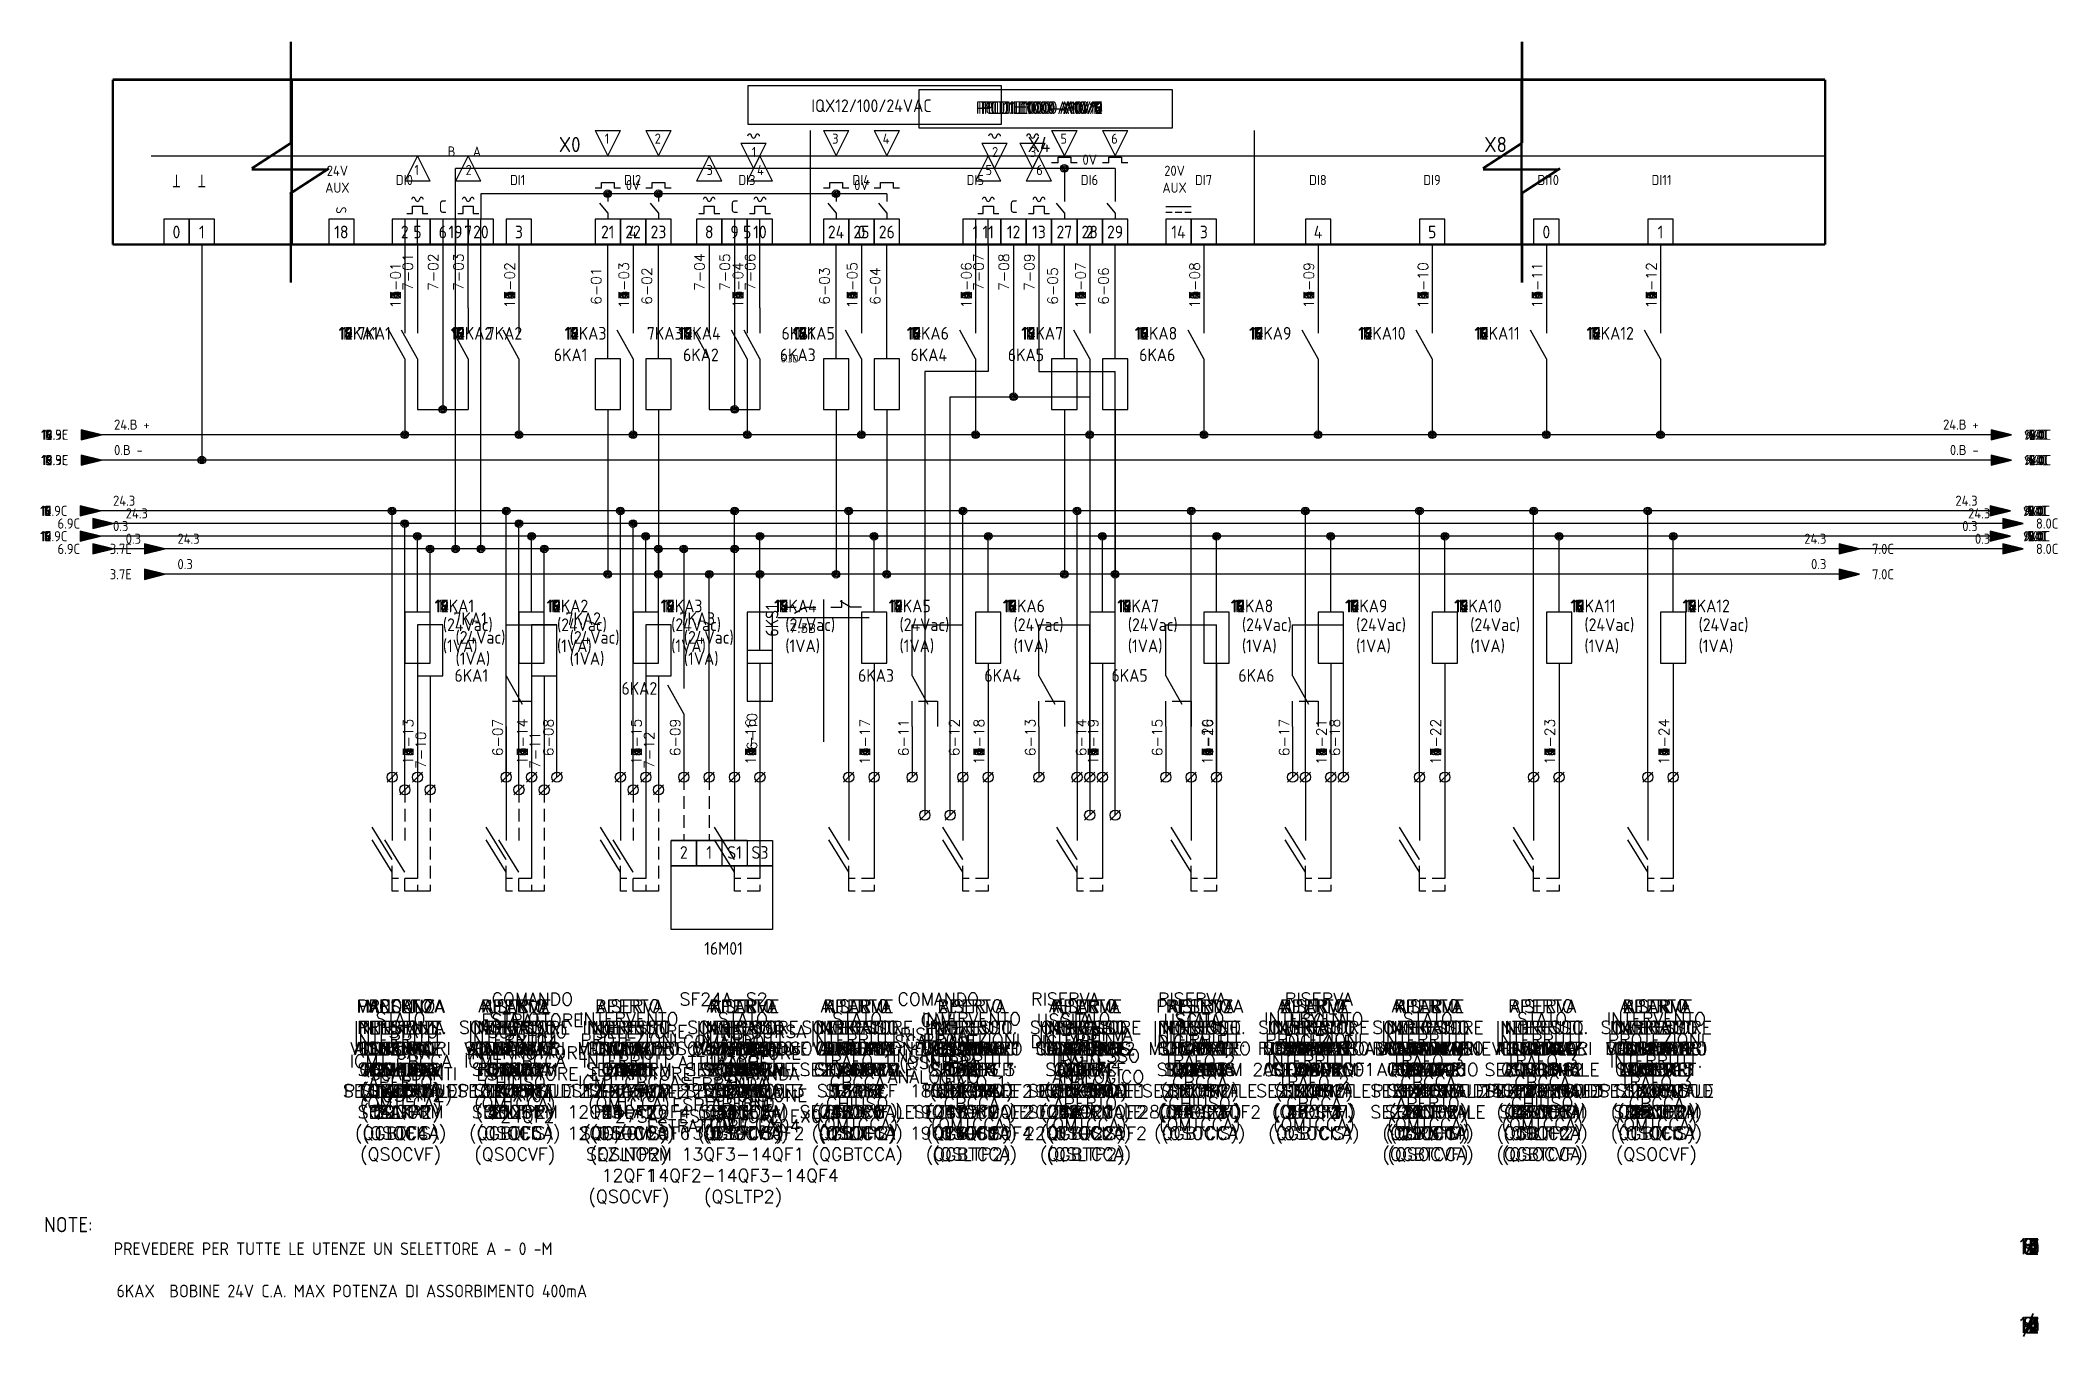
# Model space of a CAD drawing. Extents: x 21 to 418, y 12 to 268.
import ezdxf
from ezdxf.enums import TextEntityAlignment as Align

# ---------------------------------------------------------------- set-up
doc = ezdxf.new("R2010")
doc.units = 0
doc.header["$LTSCALE"] = 10
doc.linetypes.add('NASCOSTA', pattern=[0.375, 0.25, -0.125])
doc.linetypes.add('NASCOSTA2', pattern=[0.1875, 0.125, -0.0625])
doc.layers.get('0').update_dxf_attribs({"linetype": 'CONTINUOUS'})
for name, color, linetype in [('10', 9, 'CONTINUOUS'), ('11', 9, 'CONTINUOUS'), ('12', 9, 'CONTINUOUS'), ('13', 9, 'CONTINUOUS'), ('14', 9, 'CONTINUOUS'), ('15', 9, 'CONTINUOUS'), ('16', 9, 'CONTINUOUS'), ('17', 9, 'CONTINUOUS'), ('18', 9, 'CONTINUOUS'), ('6', 9, 'CONTINUOUS'), ('7', 9, 'CONTINUOUS'), ('8', 9, 'CONTINUOUS'), ('9', 9, 'CONTINUOUS')]:
    doc.layers.add(name, color=color, linetype=linetype)
doc.layers.get('0').freeze()
doc.styles.add('PIN', font='simplex', dxfattribs={"width": 0.75})
doc.styles.add('ROMAND', font='romand')
doc.styles.add('ROMANS', font='romans')
doc.styles.add('SIMPLEX', font='simplex')
doc.styles.add('SPAC', font='isocp.shx')

msp = doc.modelspace()

# ---------------------------------------------------------------- texts
at = {"layer": '10', "attachment_point": 1}
for s, insert, char_height, width, style in [('\\pxqc;X0', (122.5, 248.72), 3, 5, 'SPAC'), ('\\pxqc;X4', (215, 248.72), 3, 5, 'SPAC'), ('\\pxqc;X8', (305, 248.72), 3, 5, 'SPAC'), ('{\\W0.624015; }DI0', (90, 241.22), 2, 5, 'SPAC'), ('{\\W0.624015; }DI1', (112.5, 241.22), 2, 5, 'SPAC'), ('{\\W0.624015; }DI2', (135, 241.22), 2, 5, 'SPAC'), ('{\\W0.624015; }DI3', (157.5, 241.22), 2, 5, 'SPAC'), ('{\\W0.624015; }DI4', (180, 241.22), 2, 5, 'SPAC'), ('{\\W0.624015; }DI5', (202.5, 241.22), 2, 5, 'SPAC'), ('{\\W0.624015; }DI6', (225, 241.22), 2, 5, 'SPAC'), ('{\\W0.624015; }DI7', (247.5, 241.22), 2, 5, 'SPAC'), ('{\\W0.624015; }DI8', (270, 241.22), 2, 5, 'SPAC'), ('{\\W0.624015; }DI9', (292.5, 241.22), 2, 5, 'SPAC'), ('{\\W0.624015; }DI10', (315, 241.22), 2, 5, 'SPAC'), ('{\\W0.624015; }DI11', (337.5, 241.22), 2, 5, 'SPAC'), ('\\pxqc;0', (45, 231.22), 2.5, 5, 'SPAC'), ('\\pxqc;1', (50, 231.22), 2.5, 5, 'SPAC'), ('\\pxqc;2', (90, 231.22), 2.5, 5, 'SPAC'), ('\\pxqc;3', (112.5, 231.22), 2.5, 5, 'SPAC'), ('\\pxqc;4', (135, 231.22), 2.5, 5, 'SPAC'), ('\\pxqc;5', (157.5, 231.22), 2.5, 5, 'SPAC'), ('\\pxqc;0', (180, 231.22), 2.5, 5, 'SPAC'), ('\\pxqc;1', (202.5, 231.22), 2.5, 5, 'SPAC'), ('\\pxqc;2', (225, 231.22), 2.5, 5, 'SPAC'), ('\\pxqc;3', (247.5, 231.22), 2.5, 5, 'SPAC'), ('\\pxqc;4', (270, 231.22), 2.5, 5, 'SPAC'), ('\\pxqc;5', (292.5, 231.22), 2.5, 5, 'SPAC'), ('\\pxqc;0', (315, 231.22), 2.5, 5, 'SPAC'), ('\\pxqc;1', (337.5, 231.22), 2.5, 5, 'SPAC'), ('(24Vac)\\P(1VA)', (100, 153.81), 2.5, 8.8744, 'SPAC'), ('(24Vac)\\P(1VA)', (122.5, 153.81), 2.5, 8.8744, 'SPAC'), ('(24Vac)\\P(1VA)', (145, 153.81), 2.5, 8.8744, 'SPAC'), ('(24Vac)\\P(1VA)', (167.5, 153.81), 2.5, 8.8744, 'SPAC'), ('(24Vac)\\P(1VA)', (190, 153.81), 2.5, 8.8744, 'SPAC'), ('(24Vac)\\P(1VA)', (212.5, 153.81), 2.5, 8.8744, 'SPAC'), ('(24Vac)\\P(1VA)', (235, 153.81), 2.5, 8.8744, 'SPAC'), ('(24Vac)\\P(1VA)', (257.5, 153.81), 2.5, 8.8744, 'SPAC'), ('(24Vac)\\P(1VA)', (280, 153.81), 2.5, 8.8744, 'SPAC'), ('(24Vac)\\P(1VA)', (302.5, 153.81), 2.5, 8.8744, 'SPAC'), ('(24Vac)\\P(1VA)', (325, 153.81), 2.5, 8.8744, 'SPAC'), ('(24Vac)\\P(1VA)', (347.5, 153.81), 2.5, 8.8744, 'SPAC'), ('\\pxqc;MODULO\\PPRESENZA\\PTENSIONE\\PAUSILIARI\\PSEZ.NORMALE\\P14AKA1\\P(QGBTCCA)', (65.41, 78.6), 2.5, 52.5, 'ROMANS'), ('\\pxqc;APERTO\\PINTERRUT.\\PGENERALE\\PTR2\\PSEZ.NORMALE\\P15QF1\\P(QGBTCCA)', (87.91, 78.6), 2.5, 52.5, 'ROMANS'), ('\\pxqc;APERTO\\PINTERRUT.\\PMULTIMETRO\\PTR2\\PSEZ.NORMALE\\P15QF2\\P(QGBTCCA)', (110.41, 78.6), 2.5, 52.5, 'ROMANS'), ('\\pxqc;APERTO\\PINTERRUT.\\PGENERALE\\PTR3\\PSEZ.NORMALE\\P16QF1\\P(QGBTCCA)', (132.91, 78.6), 2.5, 52.5, 'ROMANS'), ('\\pxqc;ALLARME\\PSCARICATORE\\PSOVRATENSIONE\\PSEZ.NORMALE\\P16AF1\\P(QGBTCCA)', (155.41, 78.6), 2.5, 52.5, 'ROMANS'), ('\\pxqc;APERTO\\PINTERRUT.\\PCONGIUNT.1\\PLINEA\\PPRINCIPALE\\PSEZ.NORMALE\\P17QS1\\P(QGBTCCA)', (177.91, 78.6), 2.5, 52.5, 'ROMANS'), ('\\pxqc;APERTO\\PINTERRUT.\\PCONGIUNT.2\\PLINEA\\PPRINCIPALE\\PSEZ.NORMALE\\P17QS2\\P(QGBTCCA)', (200.41, 78.6), 2.5, 52.5, 'ROMANS'), ('\\pxqc;APERTO\\PINTERRUT.\\PQUADRO\\PQDAPT\\PSEZ.NORMALE\\P18QF1\\P(QGBTCCA)', (222.91, 78.6), 2.5, 52.5, 'ROMANS'), ('\\pxqc;APERTO\\PINTERRUT.\\PQUADRO\\PQDBPT\\PSEZ.NORMALE\\P19QF1\\P(QGBTCCA)', (245.41, 78.6), 2.5, 52.5, 'ROMANS'), ('\\pxqc;APERTO\\PINTERRUT.\\PQUADRO\\PQDAP1\\PSEZ.NORMALE\\P20QF1\\P(QGBTCCA)', (267.91, 78.6), 2.5, 52.5, 'ROMANS'), ('\\pxqc;APERTO\\PINTERRUT.\\PQUADRO\\PQDBP1\\PSEZ.NORMALE\\P21QF1\\P(QGBTCCA)', (290.41, 78.6), 2.5, 52.5, 'ROMANS'), ('\\pxqc;APERTO\\PINTERRUT.\\PMULTIMETRO\\PQDBP1\\PSEZ.NORMALE\\P21QF2\\P(QGBTCCA)', (312.91, 78.6), 2.5, 52.5, 'ROMANS')]:
    msp.add_mtext(s, dxfattribs=dict(at, insert=insert, char_height=char_height, width=width, style=style))
at = {"layer": '10', "char_height": 2.5, "width": 5, "attachment_point": 1, "rotation": 180, "style": 'SPAC'}
for insert in [(50, 238.78), (55, 238.78)]:
    msp.add_mtext('\\pxqc;T', dxfattribs=dict(at, insert=insert))
at = {"layer": '10', "color": 4, "style": 'SPAC', "flags": 8}
msp.add_attdef('PCD1.E1000-A10/3', text='', height=2.5, dxfattribs=at).set_placement((230.1, 253.24), align=Align.RIGHT)
at = {"layer": '11', "attachment_point": 1}
for s, insert, char_height, width, style in [('\\pxqc;X0', (122.5, 248.72), 3, 5, 'SPAC'), ('\\pxqc;X4', (215, 248.72), 3, 5, 'SPAC'), ('\\pxqc;X8', (305, 248.72), 3, 5, 'SPAC'), ('{\\W0.624015; }DI0', (90, 241.22), 2, 5, 'SPAC'), ('{\\W0.624015; }DI1', (112.5, 241.22), 2, 5, 'SPAC'), ('{\\W0.624015; }DI2', (135, 241.22), 2, 5, 'SPAC'), ('{\\W0.624015; }DI3', (157.5, 241.22), 2, 5, 'SPAC'), ('{\\W0.624015; }DI4', (180, 241.22), 2, 5, 'SPAC'), ('{\\W0.624015; }DI5', (202.5, 241.22), 2, 5, 'SPAC'), ('{\\W0.624015; }DI6', (225, 241.22), 2, 5, 'SPAC'), ('{\\W0.624015; }DI7', (247.5, 241.22), 2, 5, 'SPAC'), ('{\\W0.624015; }DI8', (270, 241.22), 2, 5, 'SPAC'), ('{\\W0.624015; }DI9', (292.5, 241.22), 2, 5, 'SPAC'), ('{\\W0.624015; }DI10', (315, 241.22), 2, 5, 'SPAC'), ('{\\W0.624015; }DI11', (337.5, 241.22), 2, 5, 'SPAC'), ('\\pxqc;0', (45, 231.22), 2.5, 5, 'SPAC'), ('\\pxqc;1', (50, 231.22), 2.5, 5, 'SPAC'), ('\\pxqc;2', (90, 231.22), 2.5, 5, 'SPAC'), ('\\pxqc;3', (112.5, 231.22), 2.5, 5, 'SPAC'), ('\\pxqc;4', (135, 231.22), 2.5, 5, 'SPAC'), ('\\pxqc;5', (157.5, 231.22), 2.5, 5, 'SPAC'), ('\\pxqc;0', (180, 231.22), 2.5, 5, 'SPAC'), ('\\pxqc;1', (202.5, 231.22), 2.5, 5, 'SPAC'), ('\\pxqc;2', (225, 231.22), 2.5, 5, 'SPAC'), ('\\pxqc;3', (247.5, 231.22), 2.5, 5, 'SPAC'), ('\\pxqc;4', (270, 231.22), 2.5, 5, 'SPAC'), ('\\pxqc;5', (292.5, 231.22), 2.5, 5, 'SPAC'), ('\\pxqc;0', (315, 231.22), 2.5, 5, 'SPAC'), ('\\pxqc;1', (337.5, 231.22), 2.5, 5, 'SPAC'), ('(24Vac)\\P(1VA)', (100, 153.81), 2.5, 8.8744, 'SPAC'), ('(24Vac)\\P(1VA)', (122.5, 153.81), 2.5, 8.8744, 'SPAC'), ('(24Vac)\\P(1VA)', (145, 153.81), 2.5, 8.8744, 'SPAC'), ('(24Vac)\\P(1VA)', (167.5, 153.81), 2.5, 8.8744, 'SPAC'), ('(24Vac)\\P(1VA)', (190, 153.81), 2.5, 8.8744, 'SPAC'), ('(24Vac)\\P(1VA)', (212.5, 153.81), 2.5, 8.8744, 'SPAC'), ('(24Vac)\\P(1VA)', (235, 153.81), 2.5, 8.8744, 'SPAC'), ('(24Vac)\\P(1VA)', (257.5, 153.81), 2.5, 8.8744, 'SPAC'), ('(24Vac)\\P(1VA)', (280, 153.81), 2.5, 8.8744, 'SPAC'), ('(24Vac)\\P(1VA)', (302.5, 153.81), 2.5, 8.8744, 'SPAC'), ('(24Vac)\\P(1VA)', (325, 153.81), 2.5, 8.8744, 'SPAC'), ('(24Vac)\\P(1VA)', (347.5, 153.81), 2.5, 8.8744, 'SPAC'), ('\\pxqc;APERTO\\PINTERRUT.\\PQUADRO\\PQDAP2\\PSEZ.NORMALE\\P22QF1\\P(QGBTCCA)', (65.41, 78.6), 2.5, 52.5, 'ROMANS'), ('\\pxqc;APERTO\\PINTERRUT.\\PQUADRO\\PQDBP2\\PSEZ.NORMALE\\P23QF1\\P(QGBTCCA)', (87.91, 78.6), 2.5, 52.5, 'ROMANS'), ('\\pxqc;APERTO\\PINTERRUT.\\PQUADRO\\PQDEE\\PSEZ.NORMALE\\P24QF1\\P(QGBTCCA)', (110.41, 78.6), 2.5, 52.5, 'ROMANS'), ('\\pxqc;APERTO\\PINTERRUT.\\PMULTIMETRO\\PQDEE\\PSEZ.NORMALE\\P24QF2\\P(QGBTCCA)', (132.91, 78.6), 2.5, 52.5, 'ROMANS'), ('\\pxqc;APERTO\\PINTERRUT.\\PQUADRO\\PCHILLER 2\\PGF08\\PSEZ.NORMALE\\P25QF1\\P(QGBTCCA)', (155.41, 78.6), 2.5, 52.5, 'ROMANS'), ('\\pxqc;APERTO\\PINTERRUT.\\PQUADRO\\PCHILLER 3\\PGF09\\PSEZ.NORMALE\\P26QF1\\P(QGBTCCA)', (177.91, 78.6), 2.5, 52.5, 'ROMANS'), ('\\pxqc;APERTO\\PINTERRUT.\\PQUADRO\\PQSEFFC\\PSEZ.NORMALE\\P27QF1\\P(QGBTCCA)', (200.41, 78.6), 2.5, 52.5, 'ROMANS'), ('\\pxqc;APERTO\\PINTERRUT.\\PQUADRO\\PRISERVA\\PSEZ.NORMALE\\P28QF1-28QF2\\P(QGBTCCA)', (222.91, 78.6), 2.5, 52.5, 'ROMANS'), ('\\pxqc;APERTO\\PINTERRUT.\\PRIFASAMENTO\\PAUTOMATICO\\PSEZ.NORMALE\\P28QF3\\P(QGBTCCA)', (245.41, 78.6), 2.5, 52.5, 'ROMANS'), ('\\pxqc;APERTO\\PINTERRUT.\\PALIMENTAZ.\\PAUSILIARI\\PRETE DA\\PSEZ.NORMALE\\P29QF1\\P(QGBTCCA)', (267.91, 78.6), 2.5, 52.5, 'ROMANS'), ('\\pxqc;APERTO\\PINTERRUT.\\PALIMENTAZ.\\PAUSILIARI\\PRETE DA\\PGRUPPO\\P30QF2\\P(QGBTCCA)', (290.41, 78.6), 2.5, 52.5, 'ROMANS'), ('\\pxqc;ALLARME\\PSCARICATORE\\PSOVRATENS.\\PSEZ.PREF\\P30F1\\P(QGBTCCA)', (312.91, 78.6), 2.5, 52.5, 'ROMANS')]:
    msp.add_mtext(s, dxfattribs=dict(at, insert=insert, char_height=char_height, width=width, style=style))
at = {"layer": '11', "char_height": 2.5, "width": 5, "attachment_point": 1, "rotation": 180, "style": 'SPAC'}
for insert in [(50, 238.78), (55, 238.78)]:
    msp.add_mtext('\\pxqc;T', dxfattribs=dict(at, insert=insert))
at = {"layer": '11', "color": 4, "style": 'SPAC', "flags": 8}
msp.add_attdef('PCD1.E1000-A10/4', text='', height=2.5, dxfattribs=at).set_placement((230.1, 253.24), align=Align.RIGHT)
at = {"layer": '12', "attachment_point": 1}
for s, insert, char_height, width, style in [('\\pxqc;X0', (122.5, 248.72), 3, 5, 'SPAC'), ('\\pxqc;X4', (215, 248.72), 3, 5, 'SPAC'), ('\\pxqc;X8', (305, 248.72), 3, 5, 'SPAC'), ('{\\W0.624015; }DI0', (90, 241.22), 2, 5, 'SPAC'), ('{\\W0.624015; }DI1', (112.5, 241.22), 2, 5, 'SPAC'), ('{\\W0.624015; }DI2', (135, 241.22), 2, 5, 'SPAC'), ('{\\W0.624015; }DI3', (157.5, 241.22), 2, 5, 'SPAC'), ('{\\W0.624015; }DI4', (180, 241.22), 2, 5, 'SPAC'), ('{\\W0.624015; }DI5', (202.5, 241.22), 2, 5, 'SPAC'), ('{\\W0.624015; }DI6', (225, 241.22), 2, 5, 'SPAC'), ('{\\W0.624015; }DI7', (247.5, 241.22), 2, 5, 'SPAC'), ('{\\W0.624015; }DI8', (270, 241.22), 2, 5, 'SPAC'), ('{\\W0.624015; }DI9', (292.5, 241.22), 2, 5, 'SPAC'), ('{\\W0.624015; }DI10', (315, 241.22), 2, 5, 'SPAC'), ('{\\W0.624015; }DI11', (337.5, 241.22), 2, 5, 'SPAC'), ('\\pxqc;0', (45, 231.22), 2.5, 5, 'SPAC'), ('\\pxqc;1', (50, 231.22), 2.5, 5, 'SPAC'), ('\\pxqc;2', (90, 231.22), 2.5, 5, 'SPAC'), ('\\pxqc;3', (112.5, 231.22), 2.5, 5, 'SPAC'), ('\\pxqc;4', (135, 231.22), 2.5, 5, 'SPAC'), ('\\pxqc;5', (157.5, 231.22), 2.5, 5, 'SPAC'), ('\\pxqc;0', (180, 231.22), 2.5, 5, 'SPAC'), ('\\pxqc;1', (202.5, 231.22), 2.5, 5, 'SPAC'), ('\\pxqc;2', (225, 231.22), 2.5, 5, 'SPAC'), ('\\pxqc;3', (247.5, 231.22), 2.5, 5, 'SPAC'), ('\\pxqc;4', (270, 231.22), 2.5, 5, 'SPAC'), ('\\pxqc;5', (292.5, 231.22), 2.5, 5, 'SPAC'), ('\\pxqc;0', (315, 231.22), 2.5, 5, 'SPAC'), ('\\pxqc;1', (337.5, 231.22), 2.5, 5, 'SPAC'), ('(24Vac)\\P(1VA)', (100, 153.81), 2.5, 8.8744, 'SPAC'), ('(24Vac)\\P(1VA)', (122.5, 153.81), 2.5, 8.8744, 'SPAC'), ('(24Vac)\\P(1VA)', (145, 153.81), 2.5, 8.8744, 'SPAC'), ('(24Vac)\\P(1VA)', (167.5, 153.81), 2.5, 8.8744, 'SPAC'), ('(24Vac)\\P(1VA)', (190, 153.81), 2.5, 8.8744, 'SPAC'), ('(24Vac)\\P(1VA)', (212.5, 153.81), 2.5, 8.8744, 'SPAC'), ('(24Vac)\\P(1VA)', (235, 153.81), 2.5, 8.8744, 'SPAC'), ('(24Vac)\\P(1VA)', (257.5, 153.81), 2.5, 8.8744, 'SPAC'), ('(24Vac)\\P(1VA)', (280, 153.81), 2.5, 8.8744, 'SPAC'), ('(24Vac)\\P(1VA)', (302.5, 153.81), 2.5, 8.8744, 'SPAC'), ('(24Vac)\\P(1VA)', (325, 153.81), 2.5, 8.8744, 'SPAC'), ('(24Vac)\\P(1VA)', (347.5, 153.81), 2.5, 8.8744, 'SPAC'), ('\\pxqc;APERTO\\PINTERRUT.\\PALIMENTAZ.\\PRETE DA\\PSEZ.NORMALE\\P30QF1\\P(QGBTCCA)', (65.41, 78.6), 2.5, 52.5, 'ROMANS'), ('\\pxqc;APERTO\\PINTERRUT.\\PALIMENTAZ.\\PRETE DA\\PGRUPPO\\P30QS1\\P(QGBTCCA)', (87.91, 78.6), 2.5, 52.5, 'ROMANS'), ('\\pxqc;APERTO\\PINTERRUT.\\PQUADRO\\PQDAPT\\PSEZ.PREF\\P31QF1\\P(QGBTCCA)', (110.41, 78.6), 2.5, 52.5, 'ROMANS'), ('\\pxqc;APERTO\\PINTERRUT.\\PMULTIMETRO\\PQDAPT\\PSEZ.PREF\\P31QF2\\P(QGBTCCA)', (132.91, 78.6), 2.5, 52.5, 'ROMANS'), ('\\pxqc;APERTO\\PINTERRUT.\\PQUADRO\\PQDBPT\\PSEZ.PREF\\P32QF1\\P(QGBTCCA)', (155.41, 78.6), 2.5, 52.5, 'ROMANS'), ('\\pxqc;APERTO\\PINTERRUT.\\PQUADRO\\PQDAP1\\PSEZ.PREF\\P33QF1\\P(QGBTCCA)', (177.91, 78.6), 2.5, 52.5, 'ROMANS'), ('\\pxqc;APERTO\\PINTERRUT.\\PQUADRO\\PQDBP1\\PSEZ.PREF\\P34QF1\\P(QGBTCCA)', (200.41, 78.6), 2.5, 52.5, 'ROMANS'), ('\\pxqc;APERTO\\PINTERRUT.\\PMULTIMETRO\\PQDBP1\\PSEZ.PREF\\P34QF2\\P(QGBTCCA)', (222.91, 78.6), 2.5, 52.5, 'ROMANS'), ('\\pxqc;APERTO\\PINTERRUT.\\PQUADRO\\PQDAP2\\PSEZ.PREF\\P35QF1\\P(QGBTCCA)', (245.41, 78.6), 2.5, 52.5, 'ROMANS'), ('\\pxqc;APERTO\\PINTERRUT.\\PQUADRO\\PQDBP2\\PSEZ.PREF\\P36QF1\\P(QGBTCCA)', (267.91, 78.6), 2.5, 52.5, 'ROMANS'), ('\\pxqc;APERTO\\PINTERRUT.\\PQUADRO\\PQGU\\PSEZ.PREF\\P37QF1\\P(QGBTCCA)', (290.41, 78.6), 2.5, 52.5, 'ROMANS'), ('\\pxqc;APERTO\\PINTERRUT.\\PQUADRO\\PQIPSC\\PSEZ.PREF\\P38QF1\\P(QGBTCCA)', (312.91, 78.6), 2.5, 52.5, 'ROMANS')]:
    msp.add_mtext(s, dxfattribs=dict(at, insert=insert, char_height=char_height, width=width, style=style))
at = {"layer": '12', "char_height": 2.5, "width": 5, "attachment_point": 1, "rotation": 180, "style": 'SPAC'}
for insert in [(50, 238.78), (55, 238.78)]:
    msp.add_mtext('\\pxqc;T', dxfattribs=dict(at, insert=insert))
at = {"layer": '12', "color": 4, "style": 'SPAC', "flags": 8}
msp.add_attdef('PCD1.E1000-A10/5', text='', height=2.5, dxfattribs=at).set_placement((230.1, 253.24), align=Align.RIGHT)
at = {"layer": '13', "attachment_point": 1}
for s, insert, char_height, width, style in [('\\pxqc;X0', (122.5, 248.72), 3, 5, 'SPAC'), ('\\pxqc;X4', (215, 248.72), 3, 5, 'SPAC'), ('\\pxqc;X8', (305, 248.72), 3, 5, 'SPAC'), ('{\\W0.624015; }DI0', (90, 241.22), 2, 5, 'SPAC'), ('{\\W0.624015; }DI1', (112.5, 241.22), 2, 5, 'SPAC'), ('{\\W0.624015; }DI2', (135, 241.22), 2, 5, 'SPAC'), ('{\\W0.624015; }DI3', (157.5, 241.22), 2, 5, 'SPAC'), ('{\\W0.624015; }DI4', (180, 241.22), 2, 5, 'SPAC'), ('{\\W0.624015; }DI5', (202.5, 241.22), 2, 5, 'SPAC'), ('{\\W0.624015; }DI6', (225, 241.22), 2, 5, 'SPAC'), ('{\\W0.624015; }DI7', (247.5, 241.22), 2, 5, 'SPAC'), ('{\\W0.624015; }DI8', (270, 241.22), 2, 5, 'SPAC'), ('{\\W0.624015; }DI9', (292.5, 241.22), 2, 5, 'SPAC'), ('{\\W0.624015; }DI10', (315, 241.22), 2, 5, 'SPAC'), ('{\\W0.624015; }DI11', (337.5, 241.22), 2, 5, 'SPAC'), ('\\pxqc;0', (45, 231.22), 2.5, 5, 'SPAC'), ('\\pxqc;1', (50, 231.22), 2.5, 5, 'SPAC'), ('\\pxqc;2', (90, 231.22), 2.5, 5, 'SPAC'), ('\\pxqc;3', (112.5, 231.22), 2.5, 5, 'SPAC'), ('\\pxqc;4', (135, 231.22), 2.5, 5, 'SPAC'), ('\\pxqc;5', (157.5, 231.22), 2.5, 5, 'SPAC'), ('\\pxqc;0', (180, 231.22), 2.5, 5, 'SPAC'), ('\\pxqc;1', (202.5, 231.22), 2.5, 5, 'SPAC'), ('\\pxqc;2', (225, 231.22), 2.5, 5, 'SPAC'), ('\\pxqc;3', (247.5, 231.22), 2.5, 5, 'SPAC'), ('\\pxqc;4', (270, 231.22), 2.5, 5, 'SPAC'), ('\\pxqc;5', (292.5, 231.22), 2.5, 5, 'SPAC'), ('\\pxqc;0', (315, 231.22), 2.5, 5, 'SPAC'), ('\\pxqc;1', (337.5, 231.22), 2.5, 5, 'SPAC'), ('(24Vac)\\P(1VA)', (100, 153.81), 2.5, 8.8744, 'SPAC'), ('(24Vac)\\P(1VA)', (122.5, 153.81), 2.5, 8.8744, 'SPAC'), ('(24Vac)\\P(1VA)', (145, 153.81), 2.5, 8.8744, 'SPAC'), ('(24Vac)\\P(1VA)', (167.5, 153.81), 2.5, 8.8744, 'SPAC'), ('(24Vac)\\P(1VA)', (190, 153.81), 2.5, 8.8744, 'SPAC'), ('(24Vac)\\P(1VA)', (212.5, 153.81), 2.5, 8.8744, 'SPAC'), ('(24Vac)\\P(1VA)', (235, 153.81), 2.5, 8.8744, 'SPAC'), ('(24Vac)\\P(1VA)', (257.5, 153.81), 2.5, 8.8744, 'SPAC'), ('(24Vac)\\P(1VA)', (280, 153.81), 2.5, 8.8744, 'SPAC'), ('(24Vac)\\P(1VA)', (302.5, 153.81), 2.5, 8.8744, 'SPAC'), ('(24Vac)\\P(1VA)', (325, 153.81), 2.5, 8.8744, 'SPAC'), ('(24Vac)\\P(1VA)', (347.5, 153.81), 2.5, 8.8744, 'SPAC'), ('\\pxqc;APERTO\\PINTERRUT.\\PQUADRO\\PQSLTP2\\PSEZ.PREF\\P39QF1\\P(QGBTCCA)', (65.41, 78.6), 2.5, 52.5, 'ROMANS'), ('\\pxqc;APERTO\\PINTERRUT.\\PQUADRO\\PQAS00\\PSEZ.PREF\\P40QF1\\P(QGBTCCA)', (87.91, 78.6), 2.5, 52.5, 'ROMANS'), ('\\pxqc;APERTO\\PINTERRUT.\\PQUADRO\\PQAS01\\PSEZ.PREF\\P41QF1\\P(QGBTCCA)', (110.41, 78.6), 2.5, 52.5, 'ROMANS'), ('\\pxqc;APERTO\\PINTERRUT.\\PQUADRO\\PQAS02\\PSEZ.PREF\\P42QF1\\P(QGBTCCA)', (132.91, 78.6), 2.5, 52.5, 'ROMANS'), ('\\pxqc;APERTO\\PINTERRUT.\\PQUADRO\\PQAS03\\PSEZ.PREF\\P43QF1\\P(QGBTCCA)', (155.41, 78.6), 2.5, 52.5, 'ROMANS'), ('\\pxqc;APERTO\\PINTERRUT.\\PMULTIMETRO\\PQAS03\\PSEZ.PREF\\P43QF2\\P(QGBTCCA)', (177.91, 78.6), 2.5, 52.5, 'ROMANS'), ('\\pxqc;APERTO\\PINTERRUT.\\PQUADRO\\PQAS04\\PSEZ.PREF\\P44QF1\\P(QGBTCCA)', (200.41, 78.6), 2.5, 52.5, 'ROMANS'), ('\\pxqc;APERTO\\PINTERRUT.\\PQUADRO\\PQAS05\\PSEZ.PREF\\P45QF1\\P(QGBTCCA)', (222.91, 78.6), 2.5, 52.5, 'ROMANS'), ('\\pxqc;APERTO\\PINTERRUT.\\PQUADRO\\PQAS06\\PSEZ.PREF\\P46QF1\\P(QGBTCCA)', (245.41, 78.6), 2.5, 52.5, 'ROMANS'), ('\\pxqc;APERTO\\PINTERRUT.\\PQUADRO\\PQSM01-1\\PSEZ.PREF\\P47QF1\\P(QGBTCCA)', (267.91, 78.6), 2.5, 52.5, 'ROMANS'), ('\\pxqc;APERTO\\PINTERRUT.\\PQUADRO\\PQSM01-2\\PSEZ.PREF\\P48QF1\\P(QGBTCCA)', (290.41, 78.6), 2.5, 52.5, 'ROMANS'), ('\\pxqc;APERTO\\PINTERRUT.\\PQUADRO\\PQSM02-1\\PSEZ.PREF\\P49QF1\\P(QGBTCCA)', (312.91, 78.6), 2.5, 52.5, 'ROMANS')]:
    msp.add_mtext(s, dxfattribs=dict(at, insert=insert, char_height=char_height, width=width, style=style))
at = {"layer": '13', "char_height": 2.5, "width": 5, "attachment_point": 1, "rotation": 180, "style": 'SPAC'}
for insert in [(50, 238.78), (55, 238.78)]:
    msp.add_mtext('\\pxqc;T', dxfattribs=dict(at, insert=insert))
at = {"layer": '13', "color": 4, "style": 'SPAC', "flags": 8}
msp.add_attdef('PCD1.E1000-A10/6', text='', height=2.5, dxfattribs=at).set_placement((230.1, 253.24), align=Align.RIGHT)
at = {"layer": '14', "attachment_point": 1}
for s, insert, char_height, width, style in [('\\pxqc;X0', (122.5, 248.72), 3, 5, 'SPAC'), ('\\pxqc;X4', (215, 248.72), 3, 5, 'SPAC'), ('\\pxqc;X8', (305, 248.72), 3, 5, 'SPAC'), ('{\\W0.624015; }DI0', (90, 241.22), 2, 5, 'SPAC'), ('{\\W0.624015; }DI1', (112.5, 241.22), 2, 5, 'SPAC'), ('{\\W0.624015; }DI2', (135, 241.22), 2, 5, 'SPAC'), ('{\\W0.624015; }DI3', (157.5, 241.22), 2, 5, 'SPAC'), ('{\\W0.624015; }DI4', (180, 241.22), 2, 5, 'SPAC'), ('{\\W0.624015; }DI5', (202.5, 241.22), 2, 5, 'SPAC'), ('{\\W0.624015; }DI6', (225, 241.22), 2, 5, 'SPAC'), ('{\\W0.624015; }DI7', (247.5, 241.22), 2, 5, 'SPAC'), ('{\\W0.624015; }DI8', (270, 241.22), 2, 5, 'SPAC'), ('{\\W0.624015; }DI9', (292.5, 241.22), 2, 5, 'SPAC'), ('{\\W0.624015; }DI10', (315, 241.22), 2, 5, 'SPAC'), ('{\\W0.624015; }DI11', (337.5, 241.22), 2, 5, 'SPAC'), ('\\pxqc;0', (45, 231.22), 2.5, 5, 'SPAC'), ('\\pxqc;1', (50, 231.22), 2.5, 5, 'SPAC'), ('\\pxqc;2', (90, 231.22), 2.5, 5, 'SPAC'), ('\\pxqc;3', (112.5, 231.22), 2.5, 5, 'SPAC'), ('\\pxqc;4', (135, 231.22), 2.5, 5, 'SPAC'), ('\\pxqc;5', (157.5, 231.22), 2.5, 5, 'SPAC'), ('\\pxqc;0', (180, 231.22), 2.5, 5, 'SPAC'), ('\\pxqc;1', (202.5, 231.22), 2.5, 5, 'SPAC'), ('\\pxqc;2', (225, 231.22), 2.5, 5, 'SPAC'), ('\\pxqc;3', (247.5, 231.22), 2.5, 5, 'SPAC'), ('\\pxqc;4', (270, 231.22), 2.5, 5, 'SPAC'), ('\\pxqc;5', (292.5, 231.22), 2.5, 5, 'SPAC'), ('\\pxqc;0', (315, 231.22), 2.5, 5, 'SPAC'), ('\\pxqc;1', (337.5, 231.22), 2.5, 5, 'SPAC'), ('(24Vac)\\P(1VA)', (100, 153.81), 2.5, 8.8744, 'SPAC'), ('(24Vac)\\P(1VA)', (122.5, 153.81), 2.5, 8.8744, 'SPAC'), ('(24Vac)\\P(1VA)', (145, 153.81), 2.5, 8.8744, 'SPAC'), ('(24Vac)\\P(1VA)', (167.5, 153.81), 2.5, 8.8744, 'SPAC'), ('(24Vac)\\P(1VA)', (190, 153.81), 2.5, 8.8744, 'SPAC'), ('(24Vac)\\P(1VA)', (212.5, 153.81), 2.5, 8.8744, 'SPAC'), ('(24Vac)\\P(1VA)', (235, 153.81), 2.5, 8.8744, 'SPAC'), ('(24Vac)\\P(1VA)', (257.5, 153.81), 2.5, 8.8744, 'SPAC'), ('(24Vac)\\P(1VA)', (280, 153.81), 2.5, 8.8744, 'SPAC'), ('(24Vac)\\P(1VA)', (302.5, 153.81), 2.5, 8.8744, 'SPAC'), ('(24Vac)\\P(1VA)', (325, 153.81), 2.5, 8.8744, 'SPAC'), ('(24Vac)\\P(1VA)', (347.5, 153.81), 2.5, 8.8744, 'SPAC'), ('\\pxqc;APERTO\\PINTERRUT.\\PQUADRO\\PQSM02-2\\PSEZ.PREF\\P50QF1\\P(QGBTCCA)', (65.41, 78.6), 2.5, 52.5, 'ROMANS'), ('\\pxqc;APERTO\\PINTERRUT.\\PQUADRO\\PQCI\\PSEZ.PREF\\P51QF1\\P(QGBTCCA)', (87.91, 78.6), 2.5, 52.5, 'ROMANS'), ('\\pxqc;APERTO\\PINTERRUT.\\PMULTIMETRO\\PQCI\\PSEZ.PREF\\P51QF2\\P(QGBTCCA)', (110.41, 78.6), 2.5, 52.5, 'ROMANS'), ('\\pxqc;APERTO\\PINTERRUT.\\PRISERVA\\PSEZ.PREF\\P52QF1\\P(QGBTCCA)', (132.91, 78.6), 2.5, 52.5, 'ROMANS'), ('\\pxqc;APERTO\\PINTERRUT.\\PUPS FM\\PSEZ.PREF\\P53QF2\\P(QGBTCCA)', (155.41, 78.6), 2.5, 52.5, 'ROMANS'), ('\\pxqc;APERTO\\PINTERRUT.\\PUPS SOCVF\\PSEZ.PREF\\P54QF1\\P(QGBTCCA)', (177.91, 78.6), 2.5, 52.5, 'ROMANS'), ('\\pxqc;APERTO\\PINTERRUT.\\PUPS SOCIS\\PSEZ.PREF\\P55QF1\\P(QGBTCCA)', (200.41, 78.6), 2.5, 52.5, 'ROMANS'), ('\\pxqc;APERTO\\PINTERRUTT.\\PGENERALE\\PSEZ.NORM\\P10QF1\\P(QSOCVF)', (222.91, 78.6), 2.5, 52.5, 'ROMANS'), ('\\pxqc;ALLARME\\PSCARICATORE\\PSOVRATENS.\\PSEZ.NORM\\P10F1\\P(QSOCVF)', (245.41, 78.6), 2.5, 52.5, 'ROMANS'), ('\\pxqc;APERTO\\PINTERRUTT.\\PVENTILATORI\\PFILTRO 5\\PPT LATO SUD\\PSEZ.NORM\\P11QF1\\P(QSOCVF)', (267.91, 78.6), 2.5, 52.5, 'ROMANS'), ('\\pxqc;APERTO\\PINTERRUTT.\\PVENTILATORI\\PFILTRO 6\\PPT LATO SUD\\PSEZ.NORM\\P11QF2\\P(QSOCVF)', (290.41, 78.6), 2.5, 52.5, 'ROMANS'), ('\\pxqc;APERTO\\PINTERRUTT.\\PVENTILATORI\\PFILTRO 5\\PP1 LATO SUD\\PSEZ.NORM\\P11QF3\\P(QSOCVF)', (312.91, 78.6), 2.5, 52.5, 'ROMANS')]:
    msp.add_mtext(s, dxfattribs=dict(at, insert=insert, char_height=char_height, width=width, style=style))
at = {"layer": '14', "char_height": 2.5, "width": 5, "attachment_point": 1, "rotation": 180, "style": 'SPAC'}
for insert in [(50, 238.78), (55, 238.78)]:
    msp.add_mtext('\\pxqc;T', dxfattribs=dict(at, insert=insert))
at = {"layer": '14', "color": 4, "style": 'SPAC', "flags": 8}
msp.add_attdef('PCD1.E1000-A10/7', text='', height=2.5, dxfattribs=at).set_placement((230.1, 253.24), align=Align.RIGHT)
at = {"layer": '15', "attachment_point": 1}
for s, insert, char_height, width, style in [('\\pxqc;X0', (122.5, 248.72), 3, 5, 'SPAC'), ('\\pxqc;X4', (215, 248.72), 3, 5, 'SPAC'), ('\\pxqc;X8', (305, 248.72), 3, 5, 'SPAC'), ('{\\W0.624015; }DI0', (90, 241.22), 2, 5, 'SPAC'), ('{\\W0.624015; }DI1', (112.5, 241.22), 2, 5, 'SPAC'), ('{\\W0.624015; }DI2', (135, 241.22), 2, 5, 'SPAC'), ('{\\W0.624015; }DI3', (157.5, 241.22), 2, 5, 'SPAC'), ('{\\W0.624015; }DI4', (180, 241.22), 2, 5, 'SPAC'), ('{\\W0.624015; }DI5', (202.5, 241.22), 2, 5, 'SPAC'), ('{\\W0.624015; }DI6', (225, 241.22), 2, 5, 'SPAC'), ('{\\W0.624015; }DI7', (247.5, 241.22), 2, 5, 'SPAC'), ('{\\W0.624015; }DI8', (270, 241.22), 2, 5, 'SPAC'), ('{\\W0.624015; }DI9', (292.5, 241.22), 2, 5, 'SPAC'), ('{\\W0.624015; }DI10', (315, 241.22), 2, 5, 'SPAC'), ('{\\W0.624015; }DI11', (337.5, 241.22), 2, 5, 'SPAC'), ('\\pxqc;0', (45, 231.22), 2.5, 5, 'SPAC'), ('\\pxqc;1', (50, 231.22), 2.5, 5, 'SPAC'), ('\\pxqc;2', (90, 231.22), 2.5, 5, 'SPAC'), ('\\pxqc;3', (112.5, 231.22), 2.5, 5, 'SPAC'), ('\\pxqc;4', (135, 231.22), 2.5, 5, 'SPAC'), ('\\pxqc;5', (157.5, 231.22), 2.5, 5, 'SPAC'), ('\\pxqc;0', (180, 231.22), 2.5, 5, 'SPAC'), ('\\pxqc;1', (202.5, 231.22), 2.5, 5, 'SPAC'), ('\\pxqc;2', (225, 231.22), 2.5, 5, 'SPAC'), ('\\pxqc;3', (247.5, 231.22), 2.5, 5, 'SPAC'), ('\\pxqc;4', (270, 231.22), 2.5, 5, 'SPAC'), ('\\pxqc;5', (292.5, 231.22), 2.5, 5, 'SPAC'), ('\\pxqc;0', (315, 231.22), 2.5, 5, 'SPAC'), ('\\pxqc;1', (337.5, 231.22), 2.5, 5, 'SPAC'), ('(24Vac)\\P(1VA)', (100, 153.81), 2.5, 8.8744, 'SPAC'), ('(24Vac)\\P(1VA)', (122.5, 153.81), 2.5, 8.8744, 'SPAC'), ('(24Vac)\\P(1VA)', (145, 153.81), 2.5, 8.8744, 'SPAC'), ('(24Vac)\\P(1VA)', (167.5, 153.81), 2.5, 8.8744, 'SPAC'), ('(24Vac)\\P(1VA)', (190, 153.81), 2.5, 8.8744, 'SPAC'), ('(24Vac)\\P(1VA)', (212.5, 153.81), 2.5, 8.8744, 'SPAC'), ('(24Vac)\\P(1VA)', (235, 153.81), 2.5, 8.8744, 'SPAC'), ('(24Vac)\\P(1VA)', (257.5, 153.81), 2.5, 8.8744, 'SPAC'), ('(24Vac)\\P(1VA)', (280, 153.81), 2.5, 8.8744, 'SPAC'), ('(24Vac)\\P(1VA)', (302.5, 153.81), 2.5, 8.8744, 'SPAC'), ('(24Vac)\\P(1VA)', (325, 153.81), 2.5, 8.8744, 'SPAC'), ('(24Vac)\\P(1VA)', (347.5, 153.81), 2.5, 8.8744, 'SPAC'), ('\\pxqc;APERTO\\PINTERRUTT.\\PVENTILATORI\\PFILTRO 6\\PP1 LATO SUD\\PSEZ.NORM\\P11QF4\\P(QSOCVF)', (65.41, 78.6), 2.5, 52.5, 'ROMANS'), ('\\pxqc;APERTO\\PINTERRUTT.\\PVENTILATORI\\PFILTRO 7\\PP1 LATO SUD\\PSEZ.NORM\\P11QF5\\P(QSOCVF)', (87.91, 78.6), 2.5, 52.5, 'ROMANS'), ('\\pxqc;APERTO\\PINTERRUTT.\\PVENTILATORI\\PFILTRI\\P12-13-14\\PP1 LATO\\PSUD/OVEST\\PSEZ.NORM\\P12QF1\\P(QSOCVF)', (110.41, 78.6), 2.5, 52.5, 'ROMANS'), ('\\pxqc;APERTO\\PINTERRUTT.\\PRISERVA\\PSEZ.NORM\\P12QF2-12QF3\\P12QF5\\P(QSOCVF)', (132.91, 78.6), 2.5, 52.5, 'ROMANS'), ('\\pxqc;APERTO\\PINTERRUTT.\\PAUSILIARI\\PSEZ.NORM\\P12QF4\\P(QSOCVF)', (155.41, 78.6), 2.5, 52.5, 'ROMANS'), ('\\pxqc;APERTO\\PINTERRUTT.\\PGENERALE\\P10QF1\\P(QUPSFM)', (177.91, 78.6), 2.5, 52.5, 'ROMANS'), ('\\pxqc;ALLARME\\PSCARICATORE\\PSOVRATENS.\\P10F1\\P(QUPSFM)', (200.41, 78.6), 2.5, 52.5, 'ROMANS'), ('\\pxqc;APERTO\\PINTERRUTT.\\PQUF\\PSEZ.UPS\\P11QF1\\P(QUPSFM)', (222.91, 78.6), 2.5, 52.5, 'ROMANS'), ('\\pxqc;APERTO\\PINTERRUTT.\\PQDPB2\\PSEZ. UPS\\P12QF1\\P(QUPSFM)', (245.41, 78.6), 2.5, 52.5, 'ROMANS'), ('\\pxqc;APERTO\\PINTERRUTT.\\PALIMENTAZIONE\\PRACK\\PSEZ.UPS\\P13QF1\\P(QUPSFM)', (267.91, 78.6), 2.5, 52.5, 'ROMANS'), ('\\pxqc;APERTO\\PINETRRUTT.\\PGENERALE\\PSEZ.SIC\\P10QF1\\P(QSOCIS)', (290.41, 78.6), 2.5, 52.5, 'ROMANS'), ('\\pxqc;APERTO\\PINETRRUTT.\\PGENERALE\\PQMEPT\\PSEZ.SIC\\P11QF1\\P(QSOCIS)', (312.91, 78.6), 2.5, 52.5, 'ROMANS')]:
    msp.add_mtext(s, dxfattribs=dict(at, insert=insert, char_height=char_height, width=width, style=style))
at = {"layer": '15', "char_height": 2.5, "width": 5, "attachment_point": 1, "rotation": 180, "style": 'SPAC'}
for insert in [(50, 238.78), (55, 238.78)]:
    msp.add_mtext('\\pxqc;T', dxfattribs=dict(at, insert=insert))
at = {"layer": '15', "color": 4, "style": 'SPAC', "flags": 8}
msp.add_attdef('PCD1.E1000-A10/8', text='', height=2.5, dxfattribs=at).set_placement((230.1, 253.24), align=Align.RIGHT)
at = {"layer": '16', "attachment_point": 1}
for s, insert, char_height, width, style in [('\\pxqc;X0', (122.5, 248.72), 3, 5, 'SPAC'), ('\\pxqc;X4', (215, 248.72), 3, 5, 'SPAC'), ('\\pxqc;X8', (305, 248.72), 3, 5, 'SPAC'), ('{\\W0.624015; }DI0', (90, 241.22), 2, 5, 'SPAC'), ('{\\W0.624015; }DI1', (112.5, 241.22), 2, 5, 'SPAC'), ('{\\W0.624015; }DI2', (135, 241.22), 2, 5, 'SPAC'), ('{\\W0.624015; }DI3', (157.5, 241.22), 2, 5, 'SPAC'), ('{\\W0.624015; }DI4', (180, 241.22), 2, 5, 'SPAC'), ('{\\W0.624015; }DI5', (202.5, 241.22), 2, 5, 'SPAC'), ('{\\W0.624015; }DI6', (225, 241.22), 2, 5, 'SPAC'), ('{\\W0.624015; }DI7', (247.5, 241.22), 2, 5, 'SPAC'), ('{\\W0.624015; }DI8', (270, 241.22), 2, 5, 'SPAC'), ('{\\W0.624015; }DI9', (292.5, 241.22), 2, 5, 'SPAC'), ('{\\W0.624015; }DI10', (315, 241.22), 2, 5, 'SPAC'), ('{\\W0.624015; }DI11', (337.5, 241.22), 2, 5, 'SPAC'), ('\\pxqc;0', (45, 231.22), 2.5, 5, 'SPAC'), ('\\pxqc;1', (50, 231.22), 2.5, 5, 'SPAC'), ('\\pxqc;2', (90, 231.22), 2.5, 5, 'SPAC'), ('\\pxqc;3', (112.5, 231.22), 2.5, 5, 'SPAC'), ('\\pxqc;4', (135, 231.22), 2.5, 5, 'SPAC'), ('\\pxqc;5', (157.5, 231.22), 2.5, 5, 'SPAC'), ('\\pxqc;0', (180, 231.22), 2.5, 5, 'SPAC'), ('\\pxqc;1', (202.5, 231.22), 2.5, 5, 'SPAC'), ('\\pxqc;2', (225, 231.22), 2.5, 5, 'SPAC'), ('\\pxqc;3', (247.5, 231.22), 2.5, 5, 'SPAC'), ('\\pxqc;4', (270, 231.22), 2.5, 5, 'SPAC'), ('\\pxqc;5', (292.5, 231.22), 2.5, 5, 'SPAC'), ('\\pxqc;0', (315, 231.22), 2.5, 5, 'SPAC'), ('\\pxqc;1', (337.5, 231.22), 2.5, 5, 'SPAC'), ('(24Vac)\\P(1VA)', (100, 153.81), 2.5, 8.8744, 'SPAC'), ('(24Vac)\\P(1VA)', (122.5, 153.81), 2.5, 8.8744, 'SPAC'), ('(24Vac)\\P(1VA)', (145, 153.81), 2.5, 8.8744, 'SPAC'), ('(24Vac)\\P(1VA)', (167.5, 153.81), 2.5, 8.8744, 'SPAC'), ('(24Vac)\\P(1VA)', (190, 153.81), 2.5, 8.8744, 'SPAC'), ('(24Vac)\\P(1VA)', (212.5, 153.81), 2.5, 8.8744, 'SPAC'), ('(24Vac)\\P(1VA)', (235, 153.81), 2.5, 8.8744, 'SPAC'), ('(24Vac)\\P(1VA)', (257.5, 153.81), 2.5, 8.8744, 'SPAC'), ('(24Vac)\\P(1VA)', (280, 153.81), 2.5, 8.8744, 'SPAC'), ('(24Vac)\\P(1VA)', (302.5, 153.81), 2.5, 8.8744, 'SPAC'), ('(24Vac)\\P(1VA)', (325, 153.81), 2.5, 8.8744, 'SPAC'), ('(24Vac)\\P(1VA)', (347.5, 153.81), 2.5, 8.8744, 'SPAC'), ('\\pxqc;APERTO\\PINETRRUTT.\\PGENERALE\\PQMEP1\\PSEZ.SIC\\P12QF1\\P(QSOCIS)', (65.41, 78.6), 2.5, 52.5, 'ROMANS'), ('\\pxqc;APERTO\\PINETRRUTT.\\PGENERALE\\PQDAPT\\PSEZ.SIC\\P13QF1\\P(QSOCIS)', (87.91, 78.6), 2.5, 52.5, 'ROMANS'), ('\\pxqc;APERTO\\PINETRRUTT.\\PGENERALE\\PQDBPT\\PSEZ.SIC\\P14QF1\\P(QSOCIS)', (110.41, 78.6), 2.5, 52.5, 'ROMANS'), ('\\pxqc;APERTO\\PINETRRUTT.\\PGENERALE\\PQGU\\PSEZ.SIC\\P15QF1\\P(QSOCIS)', (132.91, 78.6), 2.5, 52.5, 'ROMANS'), ('\\pxqc;APERTO\\PINETRRUTT.\\PGENERALE\\PQUF\\PSEZ.SIC\\P16QF1\\P(QSOCIS)', (155.41, 78.6), 2.5, 52.5, 'ROMANS'), ('\\pxqc;APERTO\\PINETRRUTT.\\PGENERALE\\PQDAP1\\PSEZ.SIC\\P17QF1\\P(QSOCIS)', (177.91, 78.6), 2.5, 52.5, 'ROMANS'), ('\\pxqc;APERTO\\PINETRRUTT.\\PGENERALE\\PQDBP1\\PSEZ.SIC\\P18QF1\\P(QSOCIS)', (200.41, 78.6), 2.5, 52.5, 'ROMANS'), ('\\pxqc;APERTO\\PINETRRUTT.\\PGENERALE\\PQDAP2\\PSEZ.SIC\\P19QF1\\P(QSOCIS)', (222.91, 78.6), 2.5, 52.5, 'ROMANS'), ('\\pxqc;APERTO\\PINETRRUTT.\\PGENERALE\\PQDBP2\\PSEZ.SIC\\P20QF1\\P(QSOCIS)', (245.41, 78.6), 2.5, 52.5, 'ROMANS'), ('\\pxqc;APERTO\\PINETRRUTT.\\PGENERALE\\PQSLTP2\\PSEZ.SIC\\P21QF1\\P(QSOCIS)', (267.91, 78.6), 2.5, 52.5, 'ROMANS'), ('\\pxqc;APERTO\\PINETRRUTT.\\PRISERVA\\PSEZ.SIC\\P22QF1\\P(QSOCIS)', (290.41, 78.6), 2.5, 52.5, 'ROMANS'), ('\\pxqc;RISERVA\\PINGRESSO\\PDIGITALE', (312.91, 78.6), 2.5, 52.5, 'ROMANS')]:
    msp.add_mtext(s, dxfattribs=dict(at, insert=insert, char_height=char_height, width=width, style=style))
at = {"layer": '16', "char_height": 2.5, "width": 5, "attachment_point": 1, "rotation": 180, "style": 'SPAC'}
for insert in [(50, 238.78), (55, 238.78)]:
    msp.add_mtext('\\pxqc;T', dxfattribs=dict(at, insert=insert))
at = {"layer": '16', "color": 4, "style": 'SPAC', "flags": 8}
msp.add_attdef('PCD1.E1000-A10/9', text='', height=2.5, dxfattribs=at).set_placement((230.1, 253.24), align=Align.RIGHT)
at = {"layer": '17', "attachment_point": 1}
for s, insert, char_height, width, style in [('\\pxqc;X0', (122.5, 248.72), 3, 5, 'SPAC'), ('\\pxqc;X4', (215, 248.72), 3, 5, 'SPAC'), ('\\pxqc;X8', (305, 248.72), 3, 5, 'SPAC'), ('{\\W0.624015; }DI0', (90, 241.22), 2, 5, 'SPAC'), ('{\\W0.624015; }DI1', (112.5, 241.22), 2, 5, 'SPAC'), ('{\\W0.624015; }DI2', (135, 241.22), 2, 5, 'SPAC'), ('{\\W0.624015; }DI3', (157.5, 241.22), 2, 5, 'SPAC'), ('{\\W0.624015; }DI4', (180, 241.22), 2, 5, 'SPAC'), ('{\\W0.624015; }DI5', (202.5, 241.22), 2, 5, 'SPAC'), ('{\\W0.624015; }DI6', (225, 241.22), 2, 5, 'SPAC'), ('{\\W0.624015; }DI7', (247.5, 241.22), 2, 5, 'SPAC'), ('{\\W0.624015; }DI8', (270, 241.22), 2, 5, 'SPAC'), ('{\\W0.624015; }DI9', (292.5, 241.22), 2, 5, 'SPAC'), ('{\\W0.624015; }DI10', (315, 241.22), 2, 5, 'SPAC'), ('{\\W0.624015; }DI11', (337.5, 241.22), 2, 5, 'SPAC'), ('\\pxqc;0', (45, 231.22), 2.5, 5, 'SPAC'), ('\\pxqc;1', (50, 231.22), 2.5, 5, 'SPAC'), ('\\pxqc;2', (90, 231.22), 2.5, 5, 'SPAC'), ('\\pxqc;3', (112.5, 231.22), 2.5, 5, 'SPAC'), ('\\pxqc;4', (135, 231.22), 2.5, 5, 'SPAC'), ('\\pxqc;5', (157.5, 231.22), 2.5, 5, 'SPAC'), ('\\pxqc;0', (180, 231.22), 2.5, 5, 'SPAC'), ('\\pxqc;1', (202.5, 231.22), 2.5, 5, 'SPAC'), ('\\pxqc;2', (225, 231.22), 2.5, 5, 'SPAC'), ('\\pxqc;3', (247.5, 231.22), 2.5, 5, 'SPAC'), ('\\pxqc;4', (270, 231.22), 2.5, 5, 'SPAC'), ('\\pxqc;5', (292.5, 231.22), 2.5, 5, 'SPAC'), ('\\pxqc;0', (315, 231.22), 2.5, 5, 'SPAC'), ('\\pxqc;1', (337.5, 231.22), 2.5, 5, 'SPAC'), ('(24Vac)\\P(1VA)', (100, 153.81), 2.5, 8.8744, 'SPAC'), ('(24Vac)\\P(1VA)', (122.5, 153.81), 2.5, 8.8744, 'SPAC'), ('(24Vac)\\P(1VA)', (145, 153.81), 2.5, 8.8744, 'SPAC'), ('(24Vac)\\P(1VA)', (167.5, 153.81), 2.5, 8.8744, 'SPAC'), ('(24Vac)\\P(1VA)', (190, 153.81), 2.5, 8.8744, 'SPAC'), ('(24Vac)\\P(1VA)', (212.5, 153.81), 2.5, 8.8744, 'SPAC'), ('(24Vac)\\P(1VA)', (235, 153.81), 2.5, 8.8744, 'SPAC'), ('(24Vac)\\P(1VA)', (257.5, 153.81), 2.5, 8.8744, 'SPAC'), ('(24Vac)\\P(1VA)', (280, 153.81), 2.5, 8.8744, 'SPAC'), ('(24Vac)\\P(1VA)', (302.5, 153.81), 2.5, 8.8744, 'SPAC'), ('(24Vac)\\P(1VA)', (325, 153.81), 2.5, 8.8744, 'SPAC'), ('(24Vac)\\P(1VA)', (347.5, 153.81), 2.5, 8.8744, 'SPAC'), ('\\pxqc;APERTO\\PINTERRUTT.\\PGENERALE\\PSEZ.NORM\\P10QS1\\P(QSLTP2)', (65.41, 78.6), 2.5, 52.5, 'ROMANS'), ('\\pxqc;ALLARME\\PSCARICATORE\\PSOVRATENS.\\PSEZ.NORM\\P10F1\\P(QSLTP2)', (87.91, 78.6), 2.5, 52.5, 'ROMANS'), ('\\pxqc;APERTO\\PINTERRUTT.\\PCDZ\\PSEZ.NORM\\P12QF1-12QF2\\P12QF3-12QF4\\P12QF5-12QF6\\P(QSLTP2)', (110.41, 78.6), 2.5, 52.5, 'ROMANS'), ('\\pxqc;APERTO\\PINTERRUTT.\\PCAVI SCALD.\\PIRRIGAZIONE\\PE AIC\\PSEZ.NORM\\P13QF1-13QF2\\P13QF3-14QF1\\P14QF2-14QF3-14QF4\\P(QSLTP2)', (132.91, 78.6), 2.5, 52.5, 'ROMANS'), ('\\pxqc;APERTO\\PINTERRUTT.\\PCENTRALE\\PTV-SAT\\PSEZ.PREF\\P16QF5\\P(QSLTP2)', (155.41, 78.6), 2.5, 52.5, 'ROMANS'), ('\\pxqc;APERTO\\PINTERRUTT.\\PILLUMINAZ.\\PSEZ.PREF\\P18QF1-18QF2\\P19QF1-19QF2\\P19QF3-19QF4\\P(QSLTP2)', (177.91, 78.6), 2.5, 52.5, 'ROMANS'), ('\\pxqc;APERTO\\PINTERRUTT.\\PAUSILIARI\\PSEZ.PREF\\P19QF5-20QF1\\P20QF2-21QF2\\P22QF1-22QF2\\P(QSLTP2)', (200.41, 78.6), 2.5, 52.5, 'ROMANS'), ('\\pxqc;PRESENZA\\PTENSIONE\\PSEZ.PREF\\P20KA1\\P(QSLTP2)', (222.91, 78.6), 2.5, 52.5, 'ROMANS'), ('\\pxqc;APERTO\\PINTERRUTT.\\PSEZ.UPS\\P20QF3-21QF1\\P(QSLTP2)', (245.41, 78.6), 2.5, 52.5, 'ROMANS'), ('\\pxqc;ALLARME\\PSCARICATORE\\PSOVRATENS.\\PSEZ.SIC\\P24F1\\P(QSLTP2)', (267.91, 78.6), 2.5, 52.5, 'ROMANS'), ('\\pxqc;APERTO\\PINTERRUTT.\\PILLUMINAZ.\\PSEZ.SIC\\P25QF1-26QF1\\P27QF1\\P(QSLTP2)', (290.41, 78.6), 2.5, 52.5, 'ROMANS'), ('\\pxqc;APERTO\\PINTERRUTT.\\PRISERVA\\PSEZ.SIC\\P27QF2\\P(QSLTP2)', (312.91, 78.6), 2.5, 52.5, 'ROMANS')]:
    msp.add_mtext(s, dxfattribs=dict(at, insert=insert, char_height=char_height, width=width, style=style))
at = {"layer": '17', "char_height": 2.5, "width": 5, "attachment_point": 1, "rotation": 180, "style": 'SPAC'}
for insert in [(50, 238.78), (55, 238.78)]:
    msp.add_mtext('\\pxqc;T', dxfattribs=dict(at, insert=insert))
at = {"layer": '17', "color": 4, "style": 'SPAC', "flags": 8}
msp.add_attdef('PCD1.E1000-A10/10', text='', height=2.5, dxfattribs=at).set_placement((230.1, 253.24), align=Align.RIGHT)
at = {"layer": '18', "attachment_point": 1}
for s, insert, char_height, width, style in [('\\pxqc;X0', (122.5, 248.72), 3, 5, 'SPAC'), ('\\pxqc;X4', (215, 248.72), 3, 5, 'SPAC'), ('\\pxqc;X8', (305, 248.72), 3, 5, 'SPAC'), ('{\\W0.624015; }DI0', (90, 241.22), 2, 5, 'SPAC'), ('{\\W0.624015; }DI1', (112.5, 241.22), 2, 5, 'SPAC'), ('{\\W0.624015; }DI2', (135, 241.22), 2, 5, 'SPAC'), ('{\\W0.624015; }DI3', (157.5, 241.22), 2, 5, 'SPAC'), ('{\\W0.624015; }DI4', (180, 241.22), 2, 5, 'SPAC'), ('{\\W0.624015; }DI5', (202.5, 241.22), 2, 5, 'SPAC'), ('{\\W0.624015; }DI6', (225, 241.22), 2, 5, 'SPAC'), ('{\\W0.624015; }DI7', (247.5, 241.22), 2, 5, 'SPAC'), ('{\\W0.624015; }DI8', (270, 241.22), 2, 5, 'SPAC'), ('{\\W0.624015; }DI9', (292.5, 241.22), 2, 5, 'SPAC'), ('{\\W0.624015; }DI10', (315, 241.22), 2, 5, 'SPAC'), ('{\\W0.624015; }DI11', (337.5, 241.22), 2, 5, 'SPAC'), ('\\pxqc;0', (45, 231.22), 2.5, 5, 'SPAC'), ('\\pxqc;1', (50, 231.22), 2.5, 5, 'SPAC'), ('\\pxqc;2', (90, 231.22), 2.5, 5, 'SPAC'), ('\\pxqc;3', (112.5, 231.22), 2.5, 5, 'SPAC'), ('\\pxqc;4', (135, 231.22), 2.5, 5, 'SPAC'), ('\\pxqc;5', (157.5, 231.22), 2.5, 5, 'SPAC'), ('\\pxqc;0', (180, 231.22), 2.5, 5, 'SPAC'), ('\\pxqc;1', (202.5, 231.22), 2.5, 5, 'SPAC'), ('\\pxqc;2', (225, 231.22), 2.5, 5, 'SPAC'), ('\\pxqc;3', (247.5, 231.22), 2.5, 5, 'SPAC'), ('\\pxqc;4', (270, 231.22), 2.5, 5, 'SPAC'), ('\\pxqc;5', (292.5, 231.22), 2.5, 5, 'SPAC'), ('\\pxqc;0', (315, 231.22), 2.5, 5, 'SPAC'), ('\\pxqc;1', (337.5, 231.22), 2.5, 5, 'SPAC'), ('(24Vac)\\P(1VA)', (100, 153.81), 2.5, 8.8744, 'SPAC'), ('(24Vac)\\P(1VA)', (122.5, 153.81), 2.5, 8.8744, 'SPAC'), ('(24Vac)\\P(1VA)', (145, 153.81), 2.5, 8.8744, 'SPAC'), ('(24Vac)\\P(1VA)', (167.5, 153.81), 2.5, 8.8744, 'SPAC'), ('(24Vac)\\P(1VA)', (190, 153.81), 2.5, 8.8744, 'SPAC'), ('(24Vac)\\P(1VA)', (212.5, 153.81), 2.5, 8.8744, 'SPAC'), ('(24Vac)\\P(1VA)', (235, 153.81), 2.5, 8.8744, 'SPAC'), ('(24Vac)\\P(1VA)', (257.5, 153.81), 2.5, 8.8744, 'SPAC'), ('(24Vac)\\P(1VA)', (280, 153.81), 2.5, 8.8744, 'SPAC'), ('(24Vac)\\P(1VA)', (302.5, 153.81), 2.5, 8.8744, 'SPAC'), ('(24Vac)\\P(1VA)', (325, 153.81), 2.5, 8.8744, 'SPAC'), ('(24Vac)\\P(1VA)', (347.5, 153.81), 2.5, 8.8744, 'SPAC'), ('\\pxqc;PRESENZA\\PTENSIONE\\PSEZ.SIC\\P27KA1\\P(QSLTP2)', (65.41, 78.6), 2.5, 52.5, 'ROMANS'), ('\\pxqc;RISERVA\\PINGRESSO\\PDIGITALE', (87.91, 78.6), 2.5, 52.5, 'ROMANS'), ('\\pxqc;RISERVA\\PINGRESSO\\PDIGITALE', (110.41, 78.6), 2.5, 52.5, 'ROMANS'), ('\\pxqc;RISERVA\\PINGRESSO\\PDIGITALE', (132.91, 78.6), 2.5, 52.5, 'ROMANS'), ('\\pxqc;RISERVA\\PINGRESSO\\PDIGITALE', (155.41, 78.6), 2.5, 52.5, 'ROMANS'), ('\\pxqc;RISERVA\\PINGRESSO\\PDIGITALE', (177.91, 78.6), 2.5, 52.5, 'ROMANS'), ('\\pxqc;RISERVA\\PINGRESSO\\PDIGITALE', (200.41, 78.6), 2.5, 52.5, 'ROMANS'), ('\\pxqc;RISERVA\\PINGRESSO\\PDIGITALE', (222.91, 78.6), 2.5, 52.5, 'ROMANS'), ('\\pxqc;RISERVA\\PINGRESSO\\PDIGITALE', (245.41, 78.6), 2.5, 52.5, 'ROMANS'), ('\\pxqc;RISERVA\\PINGRESSO\\PDIGITALE', (267.91, 78.6), 2.5, 52.5, 'ROMANS'), ('\\pxqc;RISERVA\\PINGRESSO\\PDIGITALE', (290.41, 78.6), 2.5, 52.5, 'ROMANS'), ('\\pxqc;RISERVA\\PINGRESSO\\PDIGITALE', (312.91, 78.6), 2.5, 52.5, 'ROMANS')]:
    msp.add_mtext(s, dxfattribs=dict(at, insert=insert, char_height=char_height, width=width, style=style))
at = {"layer": '18', "char_height": 2.5, "width": 5, "attachment_point": 1, "rotation": 180, "style": 'SPAC'}
for insert in [(50, 238.78), (55, 238.78)]:
    msp.add_mtext('\\pxqc;T', dxfattribs=dict(at, insert=insert))
at = {"layer": '18', "color": 4, "style": 'SPAC', "flags": 8}
msp.add_attdef('PCD1.E1000-A10/11', text='', height=2.5, dxfattribs=at).set_placement((230.1, 253.24), align=Align.RIGHT)
at = {"layer": '6', "attachment_point": 1}
for s, width, insert, char_height, style in [('\\pxqc;{\\H0.57143x;B}', 15, (94.22, 246.83), 3.5, 'SPAC'), ('\\pxqc;{\\H0.57143x;A}', 15, (99.22, 246.83), 3.5, 'SPAC'), ('\\pxqc;{\\H0.57143x;24V\\PAUX}', 15, (71.72, 243.04), 3.5, 'SPAC'), ('\\pxqc;COMANDO\\PESTRATTORE\\PEXT04', 52.5, (91.39, 80), 2.5, 'ROMANS'), ('\\pxqc;COMANDO\\PCAVI\\PSCALDANTI\\P(QSLTP2)', 52.5, (171.39, 80), 2.5, 'ROMANS'), ('\\pxqc;RISERVA\\PUSCITA\\PDIGITALE', 52.5, (196.39, 80), 2.5, 'ROMANS'), ('\\pxqc;RISERVA\\PUSCITA\\PDIGITALE', 52.5, (221.39, 80), 2.5, 'ROMANS'), ('\\pxqc;RISERVA\\PUSCITA\\PDIGITALE', 52.5, (246.39, 80), 2.5, 'ROMANS'), ('NOTE:\\P        {\\H0.83333x;PREVEDERE PER TUTTE LE UTENZE UN SELETTORE A - 0 -M\\P   \\P          6KAX  BOBINE 24V C.A. MAX POTENZA DI ASSORBIMENTO 400mA}', 205, (21.41, 35.8), 3, 'SPAC')]:
    msp.add_mtext_dynamic_manual_height_columns(s, width=width, gutter_width=17.5, heights=[0], dxfattribs=dict(at, insert=insert, char_height=char_height, style=style))
for s, insert, char_height, width, style in [('\\pxqc;1', (129.87, 249.37), 2, 5, 'SPAC'), ('\\pxqc;2', (139.87, 249.37), 2, 5, 'SPAC'), ('\\pxqc;3', (174.87, 249.37), 2, 5, 'SPAC'), ('\\pxqc;4', (184.87, 249.37), 2, 5, 'SPAC'), ('\\pxqc;5', (219.87, 249.37), 2, 5, 'SPAC'), ('\\pxqc;6', (229.87, 249.37), 2, 5, 'SPAC'), ('\\pxqc;0V', (225, 245.22), 2, 5, 'SPAC'), ('\\pxqc;0V', (135, 240.22), 2, 5, 'SPAC'), ('\\pxqc;0V', (180, 240.22), 2, 5, 'SPAC'), ('\\pxqc;18', (77.5, 231.22), 2.5, 5, 'SPAC'), ('\\pxqc;19', (100, 231.22), 2.5, 5, 'SPAC'), ('\\pxqc;20', (105, 231.22), 2.5, 5, 'SPAC'), ('\\pxqc;21', (130, 231.22), 2.5, 5, 'SPAC'), ('\\pxqc;22', (135, 231.22), 2.5, 5, 'SPAC'), ('\\pxqc;23', (140, 231.22), 2.5, 5, 'SPAC'), ('\\pxqc;24', (175, 231.22), 2.5, 5, 'SPAC'), ('\\pxqc;25', (180, 231.22), 2.5, 5, 'SPAC'), ('\\pxqc;26', (185, 231.22), 2.5, 5, 'SPAC'), ('\\pxqc;27', (220, 231.22), 2.5, 5, 'SPAC'), ('\\pxqc;28', (225, 231.22), 2.5, 5, 'SPAC'), ('\\pxqc;29', (230, 231.22), 2.5, 5, 'SPAC'), ('\\pxqc;2', (145, 108.91), 2.5, 5, 'SPAC'), ('\\pxqc;1', (150, 108.91), 2.5, 5, 'SPAC'), ('\\pxqc;S1', (155, 108.91), 2.5, 5, 'SPAC'), ('\\pxqc;S3', (160, 108.91), 2.5, 5, 'SPAC'), ('\\pxqc;16M01', (129.08, 90), 2.5, 52.5, 'SPAC'), ('\\pxqc;SF24A-S2\\P\\PCOMANDO\\PATTUATORE\\PSERRANDA\\PESPULSIONE\\PESTRATTORE EX04', (129.08, 80), 2.5, 52.5, 'ROMANS')]:
    msp.add_mtext(s, dxfattribs=dict(at, insert=insert, char_height=char_height, width=width, style=style))
at = {"layer": '6', "insert": (80.97, 236.77), "char_height": 2, "width": 5, "attachment_point": 1, "rotation": 270, "style": 'SPAC'}
msp.add_mtext('\\pxqc;S', dxfattribs=at)
at = {"layer": '6', "color": 4, "style": 'SPAC', "flags": 8}
msp.add_attdef('IQX12/100/24VAC', text='', height=2.5, dxfattribs=at).set_placement((196.32, 253.61), align=Align.RIGHT)
at = {"layer": '7', "attachment_point": 1}
for s, insert, char_height, width, style in [('\\pxqc;1', (158.85, 246.73), 2, 5, 'SPAC'), ('\\pxqc;2', (206.35, 246.73), 2, 5, 'SPAC'), ('\\pxqc;3', (213.85, 246.73), 2, 5, 'SPAC'), ('\\pxqc;1', (92.37, 243.2), 2, 5, 'SPAC'), ('\\pxqc;2', (102.6, 243.18), 2, 5, 'SPAC'), ('\\pxqc;3', (150.1, 243.18), 2, 5, 'SPAC'), ('\\pxqc;4', (160.1, 243.18), 2, 5, 'SPAC'), ('\\pxqc;5', (205.1, 243.18), 2, 5, 'SPAC'), ('\\pxqc;6', (215.1, 243.18), 2, 5, 'SPAC'), ('\\pxqc;C', (97.5, 236.22), 2.5, 5, 'SPAC'), ('\\pxqc;C', (155, 236.22), 2.5, 5, 'SPAC'), ('\\pxqc;C', (210, 236.22), 2.5, 5, 'SPAC'), ('\\pxqc;5', (92.5, 231.22), 2.5, 5, 'SPAC'), ('\\pxqc;6', (97.5, 231.22), 2.5, 5, 'SPAC'), ('\\pxqc;7', (102.5, 231.22), 2.5, 5, 'SPAC'), ('\\pxqc;8', (150, 231.22), 2.5, 5, 'SPAC'), ('\\pxqc;9', (155, 231.22), 2.5, 5, 'SPAC'), ('\\pxqc;10', (160, 231.22), 2.5, 5, 'SPAC'), ('\\pxqc;11', (205, 231.22), 2.5, 5, 'SPAC'), ('\\pxqc;12', (210, 231.22), 2.5, 5, 'SPAC'), ('\\pxqc;13', (215, 231.22), 2.5, 5, 'SPAC'), ('\\pxqc;14', (242.5, 231.22), 2.5, 5, 'SPAC'), ('(24Vac)\\P(1VA)', (102.5, 151.31), 2.5, 8.8744, 'SPAC'), ('(24Vac)\\P(1VA)', (125, 151.31), 2.5, 8.8744, 'SPAC'), ('(24Vac)\\P(1VA)', (147.5, 151.31), 2.5, 8.8744, 'SPAC'), ('\\pxqc;STATO\\PCAVI\\PSCALDANTI\\P(QSLTP2)', (67.91, 73.6), 2.5, 52.5, 'ROMANS'), ('\\pxqc;SCATTATO\\PINTERRUTTORE\\PESTRATTORE\\PEXT04\\P24QF2', (90.41, 73.6), 2.5, 52.5, 'ROMANS'), ('\\pxqc;SELETTORE\\PIN AUTO\\PESTRATTORE\\PEXT04\\P27SA2', (112.91, 73.6), 2.5, 52.5, 'ROMANS'), ('\\pxqc;FINE CORSA\\PATTUATORE\\PSERRANDA\\PESPULSIONE\\PESTRATTORE EX04', (135.41, 73.6), 2.5, 52.5, 'ROMANS')]:
    msp.add_mtext(s, dxfattribs=dict(at, insert=insert, char_height=char_height, width=width, style=style))
for s, width, insert, char_height, style in [('\\pxqc;{\\H0.57143x;20V\\PAUX}', 15, (236.72, 243.04), 3.5, 'SPAC'), ('\\pxqc;RISERVA\\PINGRESSO\\PANALOGICO', 53.0787, (170.17, 73.01), 2.5, 'ROMANS'), ('\\pxqc;RISERVA\\PINGRESSO\\PANALOGICO', 53.0787, (202.67, 73.01), 2.5, 'ROMANS')]:
    msp.add_mtext_dynamic_manual_height_columns(s, width=width, gutter_width=17.5, heights=[0], dxfattribs=dict(at, insert=insert, char_height=char_height, style=style))
at = {"layer": '7', "color": 4, "style": 'SPAC', "flags": 8}
msp.add_attdef('IQX12/100/24VAC', text='', height=2.5, dxfattribs=at).set_placement((196.32, 253.61), align=Align.RIGHT)
at = {"layer": '8', "attachment_point": 1}
for s, insert, char_height, width, style in [('\\pxqc;X0', (122.5, 248.72), 3, 5, 'SPAC'), ('\\pxqc;X4', (215, 248.72), 3, 5, 'SPAC'), ('\\pxqc;X8', (305, 248.72), 3, 5, 'SPAC'), ('{\\W0.624015; }DI0', (90, 241.22), 2, 5, 'SPAC'), ('{\\W0.624015; }DI1', (112.5, 241.22), 2, 5, 'SPAC'), ('{\\W0.624015; }DI2', (135, 241.22), 2, 5, 'SPAC'), ('{\\W0.624015; }DI3', (157.5, 241.22), 2, 5, 'SPAC'), ('{\\W0.624015; }DI4', (180, 241.22), 2, 5, 'SPAC'), ('{\\W0.624015; }DI5', (202.5, 241.22), 2, 5, 'SPAC'), ('{\\W0.624015; }DI6', (225, 241.22), 2, 5, 'SPAC'), ('{\\W0.624015; }DI7', (247.5, 241.22), 2, 5, 'SPAC'), ('{\\W0.624015; }DI8', (270, 241.22), 2, 5, 'SPAC'), ('{\\W0.624015; }DI9', (292.5, 241.22), 2, 5, 'SPAC'), ('{\\W0.624015; }DI10', (315, 241.22), 2, 5, 'SPAC'), ('{\\W0.624015; }DI11', (337.5, 241.22), 2, 5, 'SPAC'), ('\\pxqc;0', (45, 231.22), 2.5, 5, 'SPAC'), ('\\pxqc;1', (50, 231.22), 2.5, 5, 'SPAC'), ('\\pxqc;2', (90, 231.22), 2.5, 5, 'SPAC'), ('\\pxqc;3', (112.5, 231.22), 2.5, 5, 'SPAC'), ('\\pxqc;4', (135, 231.22), 2.5, 5, 'SPAC'), ('\\pxqc;5', (157.5, 231.22), 2.5, 5, 'SPAC'), ('\\pxqc;0', (180, 231.22), 2.5, 5, 'SPAC'), ('\\pxqc;1', (202.5, 231.22), 2.5, 5, 'SPAC'), ('\\pxqc;2', (225, 231.22), 2.5, 5, 'SPAC'), ('\\pxqc;3', (247.5, 231.22), 2.5, 5, 'SPAC'), ('\\pxqc;4', (270, 231.22), 2.5, 5, 'SPAC'), ('\\pxqc;5', (292.5, 231.22), 2.5, 5, 'SPAC'), ('\\pxqc;0', (315, 231.22), 2.5, 5, 'SPAC'), ('\\pxqc;1', (337.5, 231.22), 2.5, 5, 'SPAC'), ('(24Vac)\\P(1VA)', (100, 153.81), 2.5, 8.8744, 'SPAC'), ('(24Vac)\\P(1VA)', (122.5, 153.81), 2.5, 8.8744, 'SPAC'), ('(24Vac)\\P(1VA)', (145, 153.81), 2.5, 8.8744, 'SPAC'), ('(24Vac)\\P(1VA)', (167.5, 153.81), 2.5, 8.8744, 'SPAC'), ('(24Vac)\\P(1VA)', (190, 153.81), 2.5, 8.8744, 'SPAC'), ('(24Vac)\\P(1VA)', (212.5, 153.81), 2.5, 8.8744, 'SPAC'), ('(24Vac)\\P(1VA)', (235, 153.81), 2.5, 8.8744, 'SPAC'), ('(24Vac)\\P(1VA)', (257.5, 153.81), 2.5, 8.8744, 'SPAC'), ('(24Vac)\\P(1VA)', (280, 153.81), 2.5, 8.8744, 'SPAC'), ('(24Vac)\\P(1VA)', (302.5, 153.81), 2.5, 8.8744, 'SPAC'), ('(24Vac)\\P(1VA)', (325, 153.81), 2.5, 8.8744, 'SPAC'), ('(24Vac)\\P(1VA)', (347.5, 153.81), 2.5, 8.8744, 'SPAC'), ('\\pxqc;STATO\\PINTERRUTT.\\PIGMT CBCCA\\PAPERTO\\P(QMTCCA)', (65.41, 76.1), 2.5, 52.5, 'ROMANS'), ('\\pxqc;STATO\\PINTERRUTT.\\PIGMT CBCCA\\PCHIUSO\\P(QMTCCA)', (87.91, 76.1), 2.5, 52.5, 'ROMANS'), ('\\pxqc;INTERVENTO\\PPROTEZIONI\\PINTERRUTT.\\PIGMT CBCCA\\P(QMTCCA)', (110.41, 76.1), 2.5, 52.5, 'ROMANS'), ('\\pxqc;STATO\\PINTERRUTT.\\PTRAFO 1\\PCBCCA\\PAPERTO\\P(QMTCCA)', (132.91, 76.1), 2.5, 52.5, 'ROMANS'), ('\\pxqc;STATO\\PINTERRUTT.\\PTRAFO 1\\PCBCCA\\PCHIUSO\\P(QMTCCA)', (155.41, 76.1), 2.5, 52.5, 'ROMANS'), ('\\pxqc;INTERVENTO\\PPROTEZIONI\\PINTERRUTT.\\PTRAFO 1\\PCBCCA\\P(QMTCCA)', (177.91, 76.1), 2.5, 52.5, 'ROMANS'), ('\\pxqc;STATO\\PINTERRUTT.\\PTRAFO 2\\PCBCCA\\PAPERTO\\P(QMTCCA)', (200.41, 76.1), 2.5, 52.5, 'ROMANS'), ('\\pxqc;STATO\\PINTERRUTT.\\PTRAFO 2\\PCBCCA\\PCHIUSO\\P(QMTCCA)', (222.91, 76.1), 2.5, 52.5, 'ROMANS'), ('\\pxqc;INTERVENTO\\PPROTEZIONI\\PINTERRUTT.\\PTRAFO 2\\PCBCCA\\P(QMTCCA)', (245.41, 76.1), 2.5, 52.5, 'ROMANS'), ('\\pxqc;STATO\\PINTERRUTT.\\PTRAFO 3\\PCBCCA\\PAPERTO\\P(QMTCCA)', (267.91, 76.1), 2.5, 52.5, 'ROMANS'), ('\\pxqc;STATO\\PINTERRUTT.\\PTRAFO 3\\PCBCCA\\PCHIUSO\\P(QMTCCA)', (290.41, 76.1), 2.5, 52.5, 'ROMANS'), ('\\pxqc;INTERVENTO\\PPROTEZIONI\\PINTERRUTT.\\PTRAFO 3\\PCBCCA\\P(QMTCCA)', (312.91, 76.1), 2.5, 52.5, 'ROMANS')]:
    msp.add_mtext(s, dxfattribs=dict(at, insert=insert, char_height=char_height, width=width, style=style))
at = {"layer": '8', "char_height": 2.5, "width": 5, "attachment_point": 1, "rotation": 180, "style": 'SPAC'}
for insert in [(50, 238.78), (55, 238.78)]:
    msp.add_mtext('\\pxqc;T', dxfattribs=dict(at, insert=insert))
at = {"layer": '8', "color": 4, "style": 'SPAC', "flags": 8}
msp.add_attdef('PCD1.E1000-A10/1', text='', height=2.5, dxfattribs=at).set_placement((230.1, 253.24), align=Align.RIGHT)
at = {"layer": '9', "attachment_point": 1}
for s, insert, char_height, width, style in [('\\pxqc;X0', (122.5, 248.72), 3, 5, 'SPAC'), ('\\pxqc;X4', (215, 248.72), 3, 5, 'SPAC'), ('\\pxqc;X8', (305, 248.72), 3, 5, 'SPAC'), ('{\\W0.624015; }DI0', (90, 241.22), 2, 5, 'SPAC'), ('{\\W0.624015; }DI1', (112.5, 241.22), 2, 5, 'SPAC'), ('{\\W0.624015; }DI2', (135, 241.22), 2, 5, 'SPAC'), ('{\\W0.624015; }DI3', (157.5, 241.22), 2, 5, 'SPAC'), ('{\\W0.624015; }DI4', (180, 241.22), 2, 5, 'SPAC'), ('{\\W0.624015; }DI5', (202.5, 241.22), 2, 5, 'SPAC'), ('{\\W0.624015; }DI6', (225, 241.22), 2, 5, 'SPAC'), ('{\\W0.624015; }DI7', (247.5, 241.22), 2, 5, 'SPAC'), ('{\\W0.624015; }DI8', (270, 241.22), 2, 5, 'SPAC'), ('{\\W0.624015; }DI9', (292.5, 241.22), 2, 5, 'SPAC'), ('{\\W0.624015; }DI10', (315, 241.22), 2, 5, 'SPAC'), ('{\\W0.624015; }DI11', (337.5, 241.22), 2, 5, 'SPAC'), ('\\pxqc;0', (45, 231.22), 2.5, 5, 'SPAC'), ('\\pxqc;1', (50, 231.22), 2.5, 5, 'SPAC'), ('\\pxqc;2', (90, 231.22), 2.5, 5, 'SPAC'), ('\\pxqc;3', (112.5, 231.22), 2.5, 5, 'SPAC'), ('\\pxqc;4', (135, 231.22), 2.5, 5, 'SPAC'), ('\\pxqc;5', (157.5, 231.22), 2.5, 5, 'SPAC'), ('\\pxqc;0', (180, 231.22), 2.5, 5, 'SPAC'), ('\\pxqc;1', (202.5, 231.22), 2.5, 5, 'SPAC'), ('\\pxqc;2', (225, 231.22), 2.5, 5, 'SPAC'), ('\\pxqc;3', (247.5, 231.22), 2.5, 5, 'SPAC'), ('\\pxqc;4', (270, 231.22), 2.5, 5, 'SPAC'), ('\\pxqc;5', (292.5, 231.22), 2.5, 5, 'SPAC'), ('\\pxqc;0', (315, 231.22), 2.5, 5, 'SPAC'), ('\\pxqc;1', (337.5, 231.22), 2.5, 5, 'SPAC'), ('(24Vac)\\P(1VA)', (100, 153.81), 2.5, 8.8744, 'SPAC'), ('(24Vac)\\P(1VA)', (122.5, 153.81), 2.5, 8.8744, 'SPAC'), ('(24Vac)\\P(1VA)', (145, 153.81), 2.5, 8.8744, 'SPAC'), ('(24Vac)\\P(1VA)', (167.5, 153.81), 2.5, 8.8744, 'SPAC'), ('(24Vac)\\P(1VA)', (190, 153.81), 2.5, 8.8744, 'SPAC'), ('(24Vac)\\P(1VA)', (212.5, 153.81), 2.5, 8.8744, 'SPAC'), ('(24Vac)\\P(1VA)', (235, 153.81), 2.5, 8.8744, 'SPAC'), ('(24Vac)\\P(1VA)', (257.5, 153.81), 2.5, 8.8744, 'SPAC'), ('(24Vac)\\P(1VA)', (280, 153.81), 2.5, 8.8744, 'SPAC'), ('(24Vac)\\P(1VA)', (302.5, 153.81), 2.5, 8.8744, 'SPAC'), ('(24Vac)\\P(1VA)', (325, 153.81), 2.5, 8.8744, 'SPAC'), ('(24Vac)\\P(1VA)', (347.5, 153.81), 2.5, 8.8744, 'SPAC'), ('\\pxqc;MANCANZA\\PTENSIONE\\PCIRCUITI\\PAUSILIARI\\P(QMTCCA)', (65.41, 78.6), 2.5, 52.5, 'ROMANS'), ('\\pxqc;APERTO\\PINTERRUT.\\PGENERALE\\PTR1\\PSEZ.NORMALE\\P10QF1\\P(QGBTCCA)', (87.91, 78.6), 2.5, 52.5, 'ROMANS'), ('\\pxqc;APERTO\\PINTERRUT.\\PMULTIMETRO\\PTR1\\PSEZ.NORMALE\\P10QF2\\P(QGBTCCA)', (110.41, 78.6), 2.5, 52.5, 'ROMANS'), ('\\pxqc;ALLARME\\PSCARICATORE\\PSOVRATENSIONE\\PSEZ.NORMALE\\P11F1\\P(QGBTCCA)', (132.91, 78.6), 2.5, 52.5, 'ROMANS'), ('\\pxqc;APERTO\\PINTERRUT.\\PQUADRO\\PCHILLER 1\\PGF07\\PSEZ.NORMALE\\P11QF1\\P(QGBTCCA)', (155.41, 78.6), 2.5, 52.5, 'ROMANS'), ('\\pxqc;APERTO\\PINTERRUT.\\PMULTIMETRO\\PCHILLER 1\\PGF07\\PSEZ.NORMALE\\P11QF2\\P(QGBTCCA)', (177.91, 78.6), 2.5, 52.5, 'ROMANS'), ('\\pxqc;APERTO\\PINTERRUT.\\PQUADRO\\PQIT1\\PSEZ.NORMALE\\P12QF1\\P(QGBTCCA)', (200.41, 78.6), 2.5, 52.5, 'ROMANS'), ('\\pxqc;APERTO\\PINTERRUT.\\PQUADRO\\PQIT2\\PSEZ.NORMALE\\P13QF1\\P(QGBTCCA)', (222.91, 78.6), 2.5, 52.5, 'ROMANS'), ('\\pxqc;APERTO\\PINTERRUT.\\PMULTIMETRO\\PQIT2\\PSEZ.NORMALE\\P13QF2\\P(QGBTCCA)', (245.41, 78.6), 2.5, 52.5, 'ROMANS'), ('\\pxqc;APERTO\\PINTERRUT.\\PRIFASAMENTO\\PAUTOMATICO\\PSEZ.NORMALE\\P14QF1\\P(QGBTCCA)', (267.91, 78.6), 2.5, 52.5, 'ROMANS'), ('\\pxqc;APERTO\\PINTERRUT.\\PRISERVA\\PSEZ.NORMALE\\P14QF2-14QF3\\P(QGBTCCA)', (290.41, 78.6), 2.5, 52.5, 'ROMANS'), ('\\pxqc;APERTO\\PINTERRUT.\\PCIRCUITI\\PAUSLIARI\\PSEZ.NORMALE\\P14AQF1\\P(QGBTCCA)', (312.91, 78.6), 2.5, 52.5, 'ROMANS')]:
    msp.add_mtext(s, dxfattribs=dict(at, insert=insert, char_height=char_height, width=width, style=style))
at = {"layer": '9', "char_height": 2.5, "width": 5, "attachment_point": 1, "rotation": 180, "style": 'SPAC'}
for insert in [(50, 238.78), (55, 238.78)]:
    msp.add_mtext('\\pxqc;T', dxfattribs=dict(at, insert=insert))
at = {"layer": '9', "color": 4, "style": 'SPAC', "flags": 8}
msp.add_attdef('PCD1.E1000-A10/2', text='', height=2.5, dxfattribs=at).set_placement((230.1, 253.24), align=Align.RIGHT)

# ---------------------------------------------------------------- blocks, each defined once
blk = doc.blocks.new('_ALIM_1')
at = {"color": 1}
blk.add_lwpolyline([(-4, -1), (0, 0), (-4, 1)], close=True, dxfattribs=at)
blk.add_solid([(-4, 1), (-4, -1), (0, 0)], dxfattribs=at)
at = {"color": 7, "style": 'SPAC', "flags": 8}
blk.add_attdef('REG', text='', height=2, dxfattribs=at).set_placement((-6.5, -1), align=Align.RIGHT)
at = {"color": 3, "style": 'SPAC'}
blk.add_attdef('SEGNALE', (2.5, 1), '', height=2, dxfattribs=at)
at = {"color": 7, "style": 'SPAC'}
for tag, p, flags in [('#LINEA', (1, -3.5), 1), ('PRES', (1, -2), 9)]:
    blk.add_attdef(tag, p, '', height=1, dxfattribs=dict(at, flags=flags))
blk = doc.blocks.new('_ALIM_0')
at = {"color": 1}
for p, q in [((4, 0), (0, 1)), ((0, 1), (0, -1)), ((0, -1), (4, 0))]:
    blk.add_line(p, q, dxfattribs=at)
blk.add_solid([(0, 1), (0, -1), (4, 0)], dxfattribs=at)
at = {"color": 3, "style": 'SPAC'}
blk.add_attdef('SEGNALE', text='', height=2, dxfattribs=at).set_placement((-2.5, 1), align=Align.RIGHT)
at = {"color": 7, "style": 'SPAC'}
for tag, p, height, flags in [('REG', (6.5, -1), 2, 8), ('#LINEA', (-5, -3.5), 1, 1), ('PRES', (-5, -2), 1, 9)]:
    blk.add_attdef(tag, p, '', height=height, dxfattribs=dict(at, flags=flags))
blk = doc.blocks.new('BLK56')
at = {"color": 7}
for p, q in [((0, 12.5), (0, 17.5)), ((0, 2.5), (0, -2.5))]:
    blk.add_line(p, q, dxfattribs=at)
blk.add_lwpolyline([(-2.5, 2.5), (2.5, 2.5), (2.5, 12.5), (-2.5, 12.5)], close=True, dxfattribs=at)
at = {"color": 4, "style": 'SPAC', "flags": 9}
blk.add_attdef('QUADRO', text='', height=2.5, dxfattribs=at).set_placement((-4, 16), align=Align.RIGHT)
at = {"color": 3, "style": 'SPAC', "width": 0.75, "flags": 8}
blk.add_attdef('PINA1', text='', height=1.75, rotation=90, dxfattribs=at).set_placement((-1, 17.5), align=Align.RIGHT)
at = {"color": 4, "style": 'SPAC'}
blk.add_attdef('NOME', text='', height=2.5, dxfattribs=at).set_placement((-4, 12), align=Align.RIGHT)
at = {"color": 7, "style": 'SPAC', "flags": 9}
for tag, p in [('COSTRUTTORE', (-6, 8.5)), ('TIPO', (-6, 6))]:
    blk.add_attdef(tag, text='', height=1.5, dxfattribs=at).set_placement(p, align=Align.RIGHT)
at = {"color": 6, "style": 'SPAC'}
for tag, p, flags in [('CODICE', (3.5, 3.5), 1), ('OFFSET', (3.5, 2), 9), ('PRES', (3.5, 0.5), 9), ('DESCRIZIONE', (3.5, -1), 9), ('SUPPORTO', (3.5, -2.5), 9), ('PR4', (3.5, -4), 9)]:
    blk.add_attdef(tag, p, '', height=1, dxfattribs=dict(at, flags=flags))
at = {"color": 3, "style": 'SPAC', "width": 0.75, "flags": 8}
blk.add_attdef('PINB1', (-1, -2.5), '', height=1.75, rotation=90, dxfattribs=at)
at = {"color": 7, "style": 'SPAC', "flags": 9}
for tag, p in [('FUNZIONE1', (0, -8.5)), ('FUNZIONE2', (0, -11.5))]:
    blk.add_attdef(tag, text='', height=2, dxfattribs=at).set_placement(p, align=Align.CENTER)
blk = doc.blocks.new('Numero_Filo')
at = {"color": 3, "style": 'SIMPLEX'}
for tag, flags, p in [('SUPPORTO', 9, (-3.29, 2.73)), ('RIP', 1, (-0.92, 2.73)), ('N', 8, (1.08, 0.73))]:
    blk.add_attdef(tag, text='', height=2, rotation=90, dxfattribs=dict(at, flags=flags)).set_placement(p, align=Align.RIGHT)
blk = doc.blocks.new('BLK27')
at = {"color": 7}
blk.add_line((-1, -1), (1, 1), dxfattribs=at)
blk.add_circle((0, 0), 1, dxfattribs=at)
at = {"color": 3, "style": 'SPAC', "flags": 8}
blk.add_attdef('NM', (1.5, -2.5), '', height=2, dxfattribs=at)
blk = doc.blocks.new('SC1_F')
at = {"color": 7}
for p, q in [((-5, -5), (-5, 0)), ((0, 0), (0, -5)), ((-1.25, -5), (-5, -5)), ((0, -10), (-3.125, -4.375)), ((0, -10), (0, -15))]:
    blk.add_line(p, q, dxfattribs=at)
at = {"color": 4, "style": 'SPAC'}
blk.add_attdef('NOME', text='', height=2.5, dxfattribs=at).set_placement((-9.125, -5), align=Align.MIDDLE_RIGHT)
at = {"color": 3, "style": 'SPAC', "width": 0.75, "flags": 8}
for tag, p in [('PINC1', (-6, 0)), ('PINA1', (-1, 0))]:
    blk.add_attdef(tag, text='', height=1.75, rotation=90, dxfattribs=at).set_placement(p, align=Align.RIGHT)
at = {"color": 7, "style": 'SPAC'}
for tag, flags, p in [('FUNZIONE1', 9, (-9.125, -12.5)), ('REG', 8, (-9.125, -10)), ('FUNZIONE2', 9, (-9.125, -15))]:
    blk.add_attdef(tag, text='', height=1.5, dxfattribs=dict(at, flags=flags)).set_placement(p, align=Align.MIDDLE_RIGHT)
at = {"color": 3, "style": 'SPAC', "width": 0.75, "flags": 8}
blk.add_attdef('PINB1', (-1, -15), '', height=1.75, rotation=90, dxfattribs=at)
at = {"color": 6, "style": 'SPAC', "flags": 9}
blk.add_attdef('PRES', (1, -14.5), '', height=1, dxfattribs=at)
blk = doc.blocks.new('PUNTO')
for radius in [0.75, 0.5, 0.25]:
    blk.add_circle((0, 0), radius)
blk = doc.blocks.new('NA1_F')
at = {"color": 7}
for p, q in [((0, 0), (0, -5)), ((0, -10), (-3.125, -4.375)), ((0, -10), (0, -15))]:
    blk.add_line(p, q, dxfattribs=at)
at = {"color": 4, "style": 'SPAC'}
blk.add_attdef('NOME', text='', height=2.5, dxfattribs=at).set_placement((-5.25, -5), align=Align.MIDDLE_RIGHT)
at = {"color": 3, "style": 'SPAC', "width": 0.75, "flags": 8}
blk.add_attdef('PINA1', text='', height=1.75, rotation=90, dxfattribs=at).set_placement((-1, 0), align=Align.RIGHT)
at = {"color": 7, "style": 'SPAC'}
for tag, flags, p in [('FUNZIONE1', 9, (-5.25, -12.5)), ('REG', 8, (-5.25, -10)), ('FUNZIONE2', 9, (-5.25, -15))]:
    blk.add_attdef(tag, text='', height=1.5, dxfattribs=dict(at, flags=flags)).set_placement(p, align=Align.MIDDLE_RIGHT)
at = {"color": 3, "style": 'SPAC', "width": 0.75, "flags": 8}
blk.add_attdef('PINB1', (-1, -15), '', height=1.75, rotation=90, dxfattribs=at)
at = {"color": 6, "style": 'SPAC', "flags": 9}
blk.add_attdef('PRES', (1, -14.5), '', height=1, dxfattribs=at)
blk = doc.blocks.new('RIF1')
at = {"color": 7}
for p, q in [((0, 0), (0, -28)), ((-9, -3.5), (9, -3.5)), ((-7.5, -1.5), (-5.36, -1.5))]:
    blk.add_line(p, q, dxfattribs=at)
for points in [[(-5.7, -2.7), (-3.64, -1.5), (-1.5, -1.5)], [(1.5, -1.5), (3.64, -1.5), (3.64, -0.13)], [(7.5, -1.5), (5.36, -1.5), (3.3, -0.3)]]:
    blk.add_lwpolyline(points, dxfattribs=at)
at = {"color": 3, "style": 'PIN', "width": 0.75, "flags": 8}
for tag, p in [('PINA0', (-16, -6.5)), ('PINA2', (-16, -9.5)), ('PINA1', (14, -6.5)), ('PINA3', (14, -9.5)), ('PINA4', (-16, -12.5)), ('PINA5', (14, -12.5)), ('PINA6', (-16, -15.5)), ('PINA7', (14, -15.5)), ('PINA10', (-16, -21.5)), ('PINA8', (-16, -18.5)), ('PINA11', (14, -21.5)), ('PINA9', (14, -18.5)), ('PINA12', (-16, -24.5)), ('PINA13', (14, -24.5)), ('PINA14', (-16, -27.5)), ('PINA15', (14, -27.5))]:
    blk.add_attdef(tag, text='', height=1.75, dxfattribs=at).set_placement(p, align=Align.RIGHT)
for tag, p in [('PINB0', (-14, -6.5)), ('PINB2', (-14, -9.5)), ('PINB1', (16, -6.5)), ('PINB3', (16, -9.5)), ('PINB4', (-14, -12.5)), ('PINB5', (16, -12.5)), ('PINB6', (-14, -15.5)), ('PINB7', (16, -15.5)), ('PINB8', (-14, -18.5)), ('PINB10', (-14, -21.5)), ('PINB9', (16, -18.5)), ('PINB11', (16, -21.5)), ('PINB12', (-14, -24.5)), ('PINB13', (16, -24.5)), ('PINB14', (-14, -27.5)), ('PINB15', (16, -27.5))]:
    blk.add_attdef(tag, p, '', height=1.75, dxfattribs=at)
at = {"color": 7, "style": 'SIMPLEX', "flags": 8}
for tag, p in [('REG0', (-1.5, -6.5)), ('REG2', (-1.5, -9.5)), ('REG4', (-1.5, -12.5)), ('REG6', (-1.5, -15.5)), ('REG10', (-1.5, -21.5)), ('REG8', (-1.5, -18.5)), ('REG12', (-1.5, -24.5)), ('REG14', (-1.5, -27.5))]:
    blk.add_attdef(tag, text='', height=1.7, dxfattribs=at).set_placement(p, align=Align.RIGHT)
for tag, p in [('REG1', (1.5, -6.5)), ('REG3', (1.5, -9.5)), ('REG5', (1.5, -12.5)), ('REG7', (1.5, -15.5)), ('REG9', (1.5, -18.5)), ('REG11', (1.5, -21.5)), ('REG13', (1.5, -24.5)), ('REG15', (1.5, -27.5))]:
    blk.add_attdef(tag, p, '', height=1.7, dxfattribs=at)
at = {"color": 7, "style": 'SIMPLEX', "flags": 9}
for tag, p in [('MADRE', (0, -30)), ('PRES', (0, -31.5)), ('OFFSET', (0, -33))]:
    blk.add_attdef(tag, text='', height=1, dxfattribs=at).set_placement(p, align=Align.CENTER)
blk = doc.blocks.new('NUMFG')
at = {"color": 4, "style": 'ROMAND', "width": 0.85}
blk.add_attdef('NUMERO_DI_FOGLIO', text='', height=1, dxfattribs=at).set_placement((0, 0), align=Align.MIDDLE)
blk = doc.blocks.new('NUMFGS')
at = {"color": 4, "style": 'ROMAND', "width": 0.85}
blk.add_attdef('FOGLIO_SEGUENTE', text='', height=1, dxfattribs=at).set_placement((0, 0), align=Align.MIDDLE)

# ---------------------------------------------------------------- linework, layer by layer
at = {"layer": '10'}
for p, q in [((172.5, 227.5), (172.5, 250)), ((260, 227.5), (260, 250)), ((42.5, 245), (372.45, 245)), ((52.5, 227.5), (52.5, 185)), ((92.5, 227.5), (92.5, 215)), ((115, 227.5), (115, 215)), ((137.5, 227.5), (137.5, 215)), ((160, 227.5), (160, 215)), ((182.5, 227.5), (182.5, 215)), ((205, 227.5), (205, 215)), ((227.5, 227.5), (227.5, 215)), ((250, 227.5), (250, 215)), ((272.5, 227.5), (272.5, 215)), ((295, 227.5), (295, 215)), ((317.5, 227.5), (317.5, 215)), ((340, 227.5), (340, 215)), ((92.5, 200), (92.5, 197.5)), ((115, 200), (115, 197.5)), ((137.5, 200), (137.5, 197.5)), ((160, 200), (160, 197.5)), ((182.5, 200), (182.5, 197.5)), ((205, 200), (205, 197.5)), ((227.5, 202.5), (227.5, 200)), ((227.5, 200), (227.5, 197.5)), ((250, 202.5), (250, 200)), ((250, 200), (250, 197.5)), ((272.5, 200), (272.5, 190)), ((295, 200), (295, 190)), ((317.5, 200), (317.5, 190)), ((340, 200), (340, 190)), ((92.5, 197.5), (92.5, 190)), ((115, 197.5), (115, 190)), ((137.5, 197.5), (137.5, 190)), ((160, 197.5), (160, 190)), ((182.5, 197.5), (182.5, 190)), ((205, 197.5), (205, 190)), ((227.5, 197.5), (227.5, 190)), ((250, 197.5), (250, 190)), ((95, 140), (95, 122.5)), ((117.5, 140), (117.5, 122.5)), ((140, 140), (140, 122.5)), ((162.5, 140), (162.5, 122.5)), ((185, 140), (185, 122.5)), ((207.5, 140), (207.5, 122.5)), ((230, 140), (230, 122.5)), ((252.5, 140), (252.5, 122.5)), ((275, 140), (275, 122.5)), ((297.5, 140), (297.5, 122.5)), ((320, 140), (320, 122.5)), ((342.5, 140), (342.5, 122.5)), ((90, 106.28), (86.05, 112.64)), ((112.5, 106.28), (108.55, 112.64)), ((135, 106.28), (131.05, 112.64)), ((157.5, 106.28), (153.55, 112.64)), ((180, 106.28), (176.05, 112.64)), ((202.5, 106.28), (198.55, 112.64)), ((225, 106.28), (221.05, 112.64)), ((247.5, 106.28), (243.55, 112.64)), ((270, 106.28), (266.05, 112.64)), ((292.5, 106.28), (288.55, 112.64)), ((315, 106.28), (311.05, 112.64)), ((337.5, 106.28), (333.55, 112.64))]:
    msp.add_line(p, q, dxfattribs=at)
at = {"layer": '10', "color": 1, "linetype": 'Continuous'}
for p, q in [((407.5, 190), (32.7, 190)), ((407.5, 185), (32.7, 185)), ((405, 175), (32.5, 175)), ((90, 122.5), (90, 175)), ((112.5, 122.5), (112.5, 175)), ((135, 122.5), (135, 175)), ((157.5, 122.5), (157.5, 175)), ((180, 122.5), (180, 175)), ((202.5, 122.5), (202.5, 175)), ((225, 122.5), (225, 175)), ((247.5, 122.5), (247.5, 175)), ((270, 122.5), (270, 175)), ((292.5, 122.5), (292.5, 175)), ((315, 122.5), (315, 175)), ((337.5, 122.5), (337.5, 175)), ((405, 170), (32.5, 170)), ((95, 160), (95, 170)), ((117.5, 160), (117.5, 170)), ((140, 160), (140, 170)), ((162.5, 160), (162.5, 170)), ((185, 160), (185, 170)), ((207.5, 160), (207.5, 170)), ((230, 160), (230, 170)), ((252.5, 160), (252.5, 170)), ((275, 160), (275, 170)), ((297.5, 160), (297.5, 170)), ((320, 160), (320, 170)), ((342.5, 160), (342.5, 170))]:
    msp.add_line(p, q, dxfattribs=at)
at = {"layer": '10', "linetype": 'NASCOSTA2', "ltscale": 2}
for p, q in [((90, 122.5), (90, 112.5)), ((95, 122.5), (95, 102.5)), ((112.5, 122.5), (112.5, 112.5)), ((117.5, 122.5), (117.5, 102.5)), ((135, 122.5), (135, 112.5)), ((140, 122.5), (140, 102.5)), ((157.5, 122.5), (157.5, 112.5)), ((162.5, 122.5), (162.5, 102.5)), ((180, 122.5), (180, 112.5)), ((185, 122.5), (185, 102.5)), ((202.5, 122.5), (202.5, 112.5)), ((207.5, 122.5), (207.5, 102.5)), ((225, 122.5), (225, 112.5)), ((230, 122.5), (230, 102.5)), ((247.5, 122.5), (247.5, 112.5)), ((252.5, 122.5), (252.5, 102.5)), ((270, 122.5), (270, 112.5)), ((275, 122.5), (275, 102.5)), ((292.5, 122.5), (292.5, 112.5)), ((297.5, 122.5), (297.5, 102.5)), ((315, 122.5), (315, 112.5)), ((320, 122.5), (320, 102.5)), ((337.5, 122.5), (337.5, 112.5)), ((342.5, 122.5), (342.5, 102.5)), ((90, 102.5), (90, 106.28)), ((112.5, 102.5), (112.5, 106.28)), ((135, 102.5), (135, 106.28)), ((157.5, 102.5), (157.5, 106.28)), ((180, 102.5), (180, 106.28)), ((202.5, 102.5), (202.5, 106.28)), ((225, 102.5), (225, 106.28)), ((247.5, 102.5), (247.5, 106.28)), ((270, 102.5), (270, 106.28)), ((292.5, 102.5), (292.5, 106.28)), ((315, 102.5), (315, 106.28)), ((337.5, 102.5), (337.5, 106.28)), ((95, 102.5), (90, 102.5)), ((117.5, 102.5), (112.5, 102.5)), ((140, 102.5), (135, 102.5)), ((162.5, 102.5), (157.5, 102.5)), ((185, 102.5), (180, 102.5)), ((207.5, 102.5), (202.5, 102.5)), ((230, 102.5), (225, 102.5)), ((252.5, 102.5), (247.5, 102.5)), ((275, 102.5), (270, 102.5)), ((297.5, 102.5), (292.5, 102.5)), ((320, 102.5), (315, 102.5)), ((342.5, 102.5), (337.5, 102.5))]:
    msp.add_line(p, q, dxfattribs=at)
at = {"layer": '10', "const_width": 0.5}
for points in [[(372.45, 260), (34.95, 260)], [(34.95, 227.5), (34.95, 260)], [(372.45, 227.5), (372.45, 260)], [(372.45, 227.5), (34.95, 227.5)]]:
    msp.add_lwpolyline(points, dxfattribs=at)
at = {"layer": '10'}
for points in [[(193.82, 250.5), (243.83, 250.5), (243.83, 258), (193.82, 258)], [(45, 227.5), (50, 227.5), (50, 232.5), (45, 232.5)], [(50, 227.5), (55, 227.5), (55, 232.5), (50, 232.5)], [(90, 227.5), (95, 227.5), (95, 232.5), (90, 232.5)], [(112.5, 227.5), (117.5, 227.5), (117.5, 232.5), (112.5, 232.5)], [(135, 227.5), (140, 227.5), (140, 232.5), (135, 232.5)], [(157.5, 227.5), (162.5, 227.5), (162.5, 232.5), (157.5, 232.5)], [(180, 227.5), (185, 227.5), (185, 232.5), (180, 232.5)], [(202.5, 227.5), (207.5, 227.5), (207.5, 232.5), (202.5, 232.5)], [(225, 227.5), (230, 227.5), (230, 232.5), (225, 232.5)], [(247.5, 227.5), (252.5, 227.5), (252.5, 232.5), (247.5, 232.5)], [(270, 227.5), (275, 227.5), (275, 232.5), (270, 232.5)], [(292.5, 227.5), (297.5, 227.5), (297.5, 232.5), (292.5, 232.5)], [(315, 227.5), (320, 227.5), (320, 232.5), (315, 232.5)], [(337.5, 227.5), (342.5, 227.5), (342.5, 232.5), (337.5, 232.5)]]:
    msp.add_lwpolyline(points, close=True, dxfattribs=at)
at = {"layer": '11'}
for p, q in [((172.5, 227.5), (172.5, 250)), ((260, 227.5), (260, 250)), ((42.5, 245), (372.45, 245)), ((52.5, 227.5), (52.5, 185)), ((92.5, 227.5), (92.5, 215)), ((115, 227.5), (115, 215)), ((137.5, 227.5), (137.5, 215)), ((160, 227.5), (160, 215)), ((182.5, 227.5), (182.5, 215)), ((205, 227.5), (205, 215)), ((227.5, 227.5), (227.5, 215)), ((250, 227.5), (250, 215)), ((272.5, 227.5), (272.5, 215)), ((295, 227.5), (295, 215)), ((317.5, 227.5), (317.5, 215)), ((340, 227.5), (340, 215)), ((92.5, 200), (92.5, 197.5)), ((115, 200), (115, 197.5)), ((137.5, 200), (137.5, 197.5)), ((160, 200), (160, 197.5)), ((182.5, 200), (182.5, 197.5)), ((205, 200), (205, 197.5)), ((227.5, 202.5), (227.5, 200)), ((227.5, 200), (227.5, 197.5)), ((250, 202.5), (250, 200)), ((250, 200), (250, 197.5)), ((272.5, 200), (272.5, 190)), ((295, 200), (295, 190)), ((317.5, 200), (317.5, 190)), ((340, 200), (340, 190)), ((92.5, 197.5), (92.5, 190)), ((115, 197.5), (115, 190)), ((137.5, 197.5), (137.5, 190)), ((160, 197.5), (160, 190)), ((182.5, 197.5), (182.5, 190)), ((205, 197.5), (205, 190)), ((227.5, 197.5), (227.5, 190)), ((250, 197.5), (250, 190)), ((95, 140), (95, 122.5)), ((117.5, 140), (117.5, 122.5)), ((140, 140), (140, 122.5)), ((162.5, 140), (162.5, 122.5)), ((185, 140), (185, 122.5)), ((207.5, 140), (207.5, 122.5)), ((230, 140), (230, 122.5)), ((252.5, 140), (252.5, 122.5)), ((275, 140), (275, 122.5)), ((297.5, 140), (297.5, 122.5)), ((320, 140), (320, 122.5)), ((342.5, 140), (342.5, 122.5)), ((90, 106.28), (86.05, 112.64)), ((112.5, 106.28), (108.55, 112.64)), ((135, 106.28), (131.05, 112.64)), ((157.5, 106.28), (153.55, 112.64)), ((180, 106.28), (176.05, 112.64)), ((202.5, 106.28), (198.55, 112.64)), ((225, 106.28), (221.05, 112.64)), ((247.5, 106.28), (243.55, 112.64)), ((270, 106.28), (266.05, 112.64)), ((292.5, 106.28), (288.55, 112.64)), ((315, 106.28), (311.05, 112.64)), ((337.5, 106.28), (333.55, 112.64))]:
    msp.add_line(p, q, dxfattribs=at)
at = {"layer": '11', "color": 1, "linetype": 'Continuous'}
for p, q in [((407.5, 190), (32.7, 190)), ((407.5, 185), (32.7, 185)), ((405, 175), (32.5, 175)), ((90, 122.5), (90, 175)), ((112.5, 122.5), (112.5, 175)), ((135, 122.5), (135, 175)), ((157.5, 122.5), (157.5, 175)), ((180, 122.5), (180, 175)), ((202.5, 122.5), (202.5, 175)), ((225, 122.5), (225, 175)), ((247.5, 122.5), (247.5, 175)), ((270, 122.5), (270, 175)), ((292.5, 122.5), (292.5, 175)), ((315, 122.5), (315, 175)), ((337.5, 122.5), (337.5, 175)), ((405, 170), (32.5, 170)), ((95, 160), (95, 170)), ((117.5, 160), (117.5, 170)), ((140, 160), (140, 170)), ((162.5, 160), (162.5, 170)), ((185, 160), (185, 170)), ((207.5, 160), (207.5, 170)), ((230, 160), (230, 170)), ((252.5, 160), (252.5, 170)), ((275, 160), (275, 170)), ((297.5, 160), (297.5, 170)), ((320, 160), (320, 170)), ((342.5, 160), (342.5, 170))]:
    msp.add_line(p, q, dxfattribs=at)
at = {"layer": '11', "linetype": 'NASCOSTA2', "ltscale": 2}
for p, q in [((90, 122.5), (90, 112.5)), ((95, 122.5), (95, 102.5)), ((112.5, 122.5), (112.5, 112.5)), ((117.5, 122.5), (117.5, 102.5)), ((135, 122.5), (135, 112.5)), ((140, 122.5), (140, 102.5)), ((157.5, 122.5), (157.5, 112.5)), ((162.5, 122.5), (162.5, 102.5)), ((180, 122.5), (180, 112.5)), ((185, 122.5), (185, 102.5)), ((202.5, 122.5), (202.5, 112.5)), ((207.5, 122.5), (207.5, 102.5)), ((225, 122.5), (225, 112.5)), ((230, 122.5), (230, 102.5)), ((247.5, 122.5), (247.5, 112.5)), ((252.5, 122.5), (252.5, 102.5)), ((270, 122.5), (270, 112.5)), ((275, 122.5), (275, 102.5)), ((292.5, 122.5), (292.5, 112.5)), ((297.5, 122.5), (297.5, 102.5)), ((315, 122.5), (315, 112.5)), ((320, 122.5), (320, 102.5)), ((337.5, 122.5), (337.5, 112.5)), ((342.5, 122.5), (342.5, 102.5)), ((90, 102.5), (90, 106.28)), ((112.5, 102.5), (112.5, 106.28)), ((135, 102.5), (135, 106.28)), ((157.5, 102.5), (157.5, 106.28)), ((180, 102.5), (180, 106.28)), ((202.5, 102.5), (202.5, 106.28)), ((225, 102.5), (225, 106.28)), ((247.5, 102.5), (247.5, 106.28)), ((270, 102.5), (270, 106.28)), ((292.5, 102.5), (292.5, 106.28)), ((315, 102.5), (315, 106.28)), ((337.5, 102.5), (337.5, 106.28)), ((95, 102.5), (90, 102.5)), ((117.5, 102.5), (112.5, 102.5)), ((140, 102.5), (135, 102.5)), ((162.5, 102.5), (157.5, 102.5)), ((185, 102.5), (180, 102.5)), ((207.5, 102.5), (202.5, 102.5)), ((230, 102.5), (225, 102.5)), ((252.5, 102.5), (247.5, 102.5)), ((275, 102.5), (270, 102.5)), ((297.5, 102.5), (292.5, 102.5)), ((320, 102.5), (315, 102.5)), ((342.5, 102.5), (337.5, 102.5))]:
    msp.add_line(p, q, dxfattribs=at)
at = {"layer": '11', "const_width": 0.5}
for points in [[(372.45, 260), (34.95, 260)], [(34.95, 227.5), (34.95, 260)], [(372.45, 227.5), (372.45, 260)], [(372.45, 227.5), (34.95, 227.5)]]:
    msp.add_lwpolyline(points, dxfattribs=at)
at = {"layer": '11'}
for points in [[(193.82, 250.5), (243.83, 250.5), (243.83, 258), (193.82, 258)], [(45, 227.5), (50, 227.5), (50, 232.5), (45, 232.5)], [(50, 227.5), (55, 227.5), (55, 232.5), (50, 232.5)], [(90, 227.5), (95, 227.5), (95, 232.5), (90, 232.5)], [(112.5, 227.5), (117.5, 227.5), (117.5, 232.5), (112.5, 232.5)], [(135, 227.5), (140, 227.5), (140, 232.5), (135, 232.5)], [(157.5, 227.5), (162.5, 227.5), (162.5, 232.5), (157.5, 232.5)], [(180, 227.5), (185, 227.5), (185, 232.5), (180, 232.5)], [(202.5, 227.5), (207.5, 227.5), (207.5, 232.5), (202.5, 232.5)], [(225, 227.5), (230, 227.5), (230, 232.5), (225, 232.5)], [(247.5, 227.5), (252.5, 227.5), (252.5, 232.5), (247.5, 232.5)], [(270, 227.5), (275, 227.5), (275, 232.5), (270, 232.5)], [(292.5, 227.5), (297.5, 227.5), (297.5, 232.5), (292.5, 232.5)], [(315, 227.5), (320, 227.5), (320, 232.5), (315, 232.5)], [(337.5, 227.5), (342.5, 227.5), (342.5, 232.5), (337.5, 232.5)]]:
    msp.add_lwpolyline(points, close=True, dxfattribs=at)
at = {"layer": '12'}
for p, q in [((172.5, 227.5), (172.5, 250)), ((260, 227.5), (260, 250)), ((42.5, 245), (372.45, 245)), ((52.5, 227.5), (52.5, 185)), ((92.5, 227.5), (92.5, 215)), ((115, 227.5), (115, 215)), ((137.5, 227.5), (137.5, 215)), ((160, 227.5), (160, 215)), ((182.5, 227.5), (182.5, 215)), ((205, 227.5), (205, 215)), ((227.5, 227.5), (227.5, 215)), ((250, 227.5), (250, 215)), ((272.5, 227.5), (272.5, 215)), ((295, 227.5), (295, 215)), ((317.5, 227.5), (317.5, 215)), ((340, 227.5), (340, 215)), ((92.5, 200), (92.5, 197.5)), ((115, 200), (115, 197.5)), ((137.5, 200), (137.5, 197.5)), ((160, 200), (160, 197.5)), ((182.5, 200), (182.5, 197.5)), ((205, 200), (205, 197.5)), ((227.5, 202.5), (227.5, 200)), ((227.5, 200), (227.5, 197.5)), ((250, 202.5), (250, 200)), ((250, 200), (250, 197.5)), ((272.5, 200), (272.5, 190)), ((295, 200), (295, 190)), ((317.5, 200), (317.5, 190)), ((340, 200), (340, 190)), ((92.5, 197.5), (92.5, 190)), ((115, 197.5), (115, 190)), ((137.5, 197.5), (137.5, 190)), ((160, 197.5), (160, 190)), ((182.5, 197.5), (182.5, 190)), ((205, 197.5), (205, 190)), ((227.5, 197.5), (227.5, 190)), ((250, 197.5), (250, 190)), ((95, 140), (95, 122.5)), ((117.5, 140), (117.5, 122.5)), ((140, 140), (140, 122.5)), ((162.5, 140), (162.5, 122.5)), ((185, 140), (185, 122.5)), ((207.5, 140), (207.5, 122.5)), ((230, 140), (230, 122.5)), ((252.5, 140), (252.5, 122.5)), ((275, 140), (275, 122.5)), ((297.5, 140), (297.5, 122.5)), ((320, 140), (320, 122.5)), ((342.5, 140), (342.5, 122.5)), ((90, 106.28), (86.05, 112.64)), ((112.5, 106.28), (108.55, 112.64)), ((135, 106.28), (131.05, 112.64)), ((157.5, 106.28), (153.55, 112.64)), ((180, 106.28), (176.05, 112.64)), ((202.5, 106.28), (198.55, 112.64)), ((225, 106.28), (221.05, 112.64)), ((247.5, 106.28), (243.55, 112.64)), ((270, 106.28), (266.05, 112.64)), ((292.5, 106.28), (288.55, 112.64)), ((315, 106.28), (311.05, 112.64)), ((337.5, 106.28), (333.55, 112.64))]:
    msp.add_line(p, q, dxfattribs=at)
at = {"layer": '12', "color": 1, "linetype": 'Continuous'}
for p, q in [((407.5, 190), (32.7, 190)), ((407.5, 185), (32.7, 185)), ((405, 175), (32.5, 175)), ((90, 122.5), (90, 175)), ((112.5, 122.5), (112.5, 175)), ((135, 122.5), (135, 175)), ((157.5, 122.5), (157.5, 175)), ((180, 122.5), (180, 175)), ((202.5, 122.5), (202.5, 175)), ((225, 122.5), (225, 175)), ((247.5, 122.5), (247.5, 175)), ((270, 122.5), (270, 175)), ((292.5, 122.5), (292.5, 175)), ((315, 122.5), (315, 175)), ((337.5, 122.5), (337.5, 175)), ((405, 170), (32.5, 170)), ((95, 160), (95, 170)), ((117.5, 160), (117.5, 170)), ((140, 160), (140, 170)), ((162.5, 160), (162.5, 170)), ((185, 160), (185, 170)), ((207.5, 160), (207.5, 170)), ((230, 160), (230, 170)), ((252.5, 160), (252.5, 170)), ((275, 160), (275, 170)), ((297.5, 160), (297.5, 170)), ((320, 160), (320, 170)), ((342.5, 160), (342.5, 170))]:
    msp.add_line(p, q, dxfattribs=at)
at = {"layer": '12', "linetype": 'NASCOSTA2', "ltscale": 2}
for p, q in [((90, 122.5), (90, 112.5)), ((95, 122.5), (95, 102.5)), ((112.5, 122.5), (112.5, 112.5)), ((117.5, 122.5), (117.5, 102.5)), ((135, 122.5), (135, 112.5)), ((140, 122.5), (140, 102.5)), ((157.5, 122.5), (157.5, 112.5)), ((162.5, 122.5), (162.5, 102.5)), ((180, 122.5), (180, 112.5)), ((185, 122.5), (185, 102.5)), ((202.5, 122.5), (202.5, 112.5)), ((207.5, 122.5), (207.5, 102.5)), ((225, 122.5), (225, 112.5)), ((230, 122.5), (230, 102.5)), ((247.5, 122.5), (247.5, 112.5)), ((252.5, 122.5), (252.5, 102.5)), ((270, 122.5), (270, 112.5)), ((275, 122.5), (275, 102.5)), ((292.5, 122.5), (292.5, 112.5)), ((297.5, 122.5), (297.5, 102.5)), ((315, 122.5), (315, 112.5)), ((320, 122.5), (320, 102.5)), ((337.5, 122.5), (337.5, 112.5)), ((342.5, 122.5), (342.5, 102.5)), ((90, 102.5), (90, 106.28)), ((112.5, 102.5), (112.5, 106.28)), ((135, 102.5), (135, 106.28)), ((157.5, 102.5), (157.5, 106.28)), ((180, 102.5), (180, 106.28)), ((202.5, 102.5), (202.5, 106.28)), ((225, 102.5), (225, 106.28)), ((247.5, 102.5), (247.5, 106.28)), ((270, 102.5), (270, 106.28)), ((292.5, 102.5), (292.5, 106.28)), ((315, 102.5), (315, 106.28)), ((337.5, 102.5), (337.5, 106.28)), ((95, 102.5), (90, 102.5)), ((117.5, 102.5), (112.5, 102.5)), ((140, 102.5), (135, 102.5)), ((162.5, 102.5), (157.5, 102.5)), ((185, 102.5), (180, 102.5)), ((207.5, 102.5), (202.5, 102.5)), ((230, 102.5), (225, 102.5)), ((252.5, 102.5), (247.5, 102.5)), ((275, 102.5), (270, 102.5)), ((297.5, 102.5), (292.5, 102.5)), ((320, 102.5), (315, 102.5)), ((342.5, 102.5), (337.5, 102.5))]:
    msp.add_line(p, q, dxfattribs=at)
at = {"layer": '12', "const_width": 0.5}
for points in [[(372.45, 260), (34.95, 260)], [(34.95, 227.5), (34.95, 260)], [(372.45, 227.5), (372.45, 260)], [(372.45, 227.5), (34.95, 227.5)]]:
    msp.add_lwpolyline(points, dxfattribs=at)
at = {"layer": '12'}
for points in [[(193.82, 250.5), (243.83, 250.5), (243.83, 258), (193.82, 258)], [(45, 227.5), (50, 227.5), (50, 232.5), (45, 232.5)], [(50, 227.5), (55, 227.5), (55, 232.5), (50, 232.5)], [(90, 227.5), (95, 227.5), (95, 232.5), (90, 232.5)], [(112.5, 227.5), (117.5, 227.5), (117.5, 232.5), (112.5, 232.5)], [(135, 227.5), (140, 227.5), (140, 232.5), (135, 232.5)], [(157.5, 227.5), (162.5, 227.5), (162.5, 232.5), (157.5, 232.5)], [(180, 227.5), (185, 227.5), (185, 232.5), (180, 232.5)], [(202.5, 227.5), (207.5, 227.5), (207.5, 232.5), (202.5, 232.5)], [(225, 227.5), (230, 227.5), (230, 232.5), (225, 232.5)], [(247.5, 227.5), (252.5, 227.5), (252.5, 232.5), (247.5, 232.5)], [(270, 227.5), (275, 227.5), (275, 232.5), (270, 232.5)], [(292.5, 227.5), (297.5, 227.5), (297.5, 232.5), (292.5, 232.5)], [(315, 227.5), (320, 227.5), (320, 232.5), (315, 232.5)], [(337.5, 227.5), (342.5, 227.5), (342.5, 232.5), (337.5, 232.5)]]:
    msp.add_lwpolyline(points, close=True, dxfattribs=at)
at = {"layer": '13'}
for p, q in [((172.5, 227.5), (172.5, 250)), ((260, 227.5), (260, 250)), ((42.5, 245), (372.45, 245)), ((52.5, 227.5), (52.5, 185)), ((92.5, 227.5), (92.5, 215)), ((115, 227.5), (115, 215)), ((137.5, 227.5), (137.5, 215)), ((160, 227.5), (160, 215)), ((182.5, 227.5), (182.5, 215)), ((205, 227.5), (205, 215)), ((227.5, 227.5), (227.5, 215)), ((250, 227.5), (250, 215)), ((272.5, 227.5), (272.5, 215)), ((295, 227.5), (295, 215)), ((317.5, 227.5), (317.5, 215)), ((340, 227.5), (340, 215)), ((92.5, 200), (92.5, 197.5)), ((115, 200), (115, 197.5)), ((137.5, 200), (137.5, 197.5)), ((160, 200), (160, 197.5)), ((182.5, 200), (182.5, 197.5)), ((205, 200), (205, 197.5)), ((227.5, 202.5), (227.5, 200)), ((227.5, 200), (227.5, 197.5)), ((250, 202.5), (250, 200)), ((250, 200), (250, 197.5)), ((272.5, 200), (272.5, 190)), ((295, 200), (295, 190)), ((317.5, 200), (317.5, 190)), ((340, 200), (340, 190)), ((92.5, 197.5), (92.5, 190)), ((115, 197.5), (115, 190)), ((137.5, 197.5), (137.5, 190)), ((160, 197.5), (160, 190)), ((182.5, 197.5), (182.5, 190)), ((205, 197.5), (205, 190)), ((227.5, 197.5), (227.5, 190)), ((250, 197.5), (250, 190)), ((95, 140), (95, 122.5)), ((117.5, 140), (117.5, 122.5)), ((140, 140), (140, 122.5)), ((162.5, 140), (162.5, 122.5)), ((185, 140), (185, 122.5)), ((207.5, 140), (207.5, 122.5)), ((230, 140), (230, 122.5)), ((252.5, 140), (252.5, 122.5)), ((275, 140), (275, 122.5)), ((297.5, 140), (297.5, 122.5)), ((320, 140), (320, 122.5)), ((342.5, 140), (342.5, 122.5)), ((90, 106.28), (86.05, 112.64)), ((112.5, 106.28), (108.55, 112.64)), ((135, 106.28), (131.05, 112.64)), ((157.5, 106.28), (153.55, 112.64)), ((180, 106.28), (176.05, 112.64)), ((202.5, 106.28), (198.55, 112.64)), ((225, 106.28), (221.05, 112.64)), ((247.5, 106.28), (243.55, 112.64)), ((270, 106.28), (266.05, 112.64)), ((292.5, 106.28), (288.55, 112.64)), ((315, 106.28), (311.05, 112.64)), ((337.5, 106.28), (333.55, 112.64))]:
    msp.add_line(p, q, dxfattribs=at)
at = {"layer": '13', "color": 1, "linetype": 'Continuous'}
for p, q in [((407.5, 190), (32.7, 190)), ((407.5, 185), (32.7, 185)), ((405, 175), (32.5, 175)), ((90, 122.5), (90, 175)), ((112.5, 122.5), (112.5, 175)), ((135, 122.5), (135, 175)), ((157.5, 122.5), (157.5, 175)), ((180, 122.5), (180, 175)), ((202.5, 122.5), (202.5, 175)), ((225, 122.5), (225, 175)), ((247.5, 122.5), (247.5, 175)), ((270, 122.5), (270, 175)), ((292.5, 122.5), (292.5, 175)), ((315, 122.5), (315, 175)), ((337.5, 122.5), (337.5, 175)), ((405, 170), (32.5, 170)), ((95, 160), (95, 170)), ((117.5, 160), (117.5, 170)), ((140, 160), (140, 170)), ((162.5, 160), (162.5, 170)), ((185, 160), (185, 170)), ((207.5, 160), (207.5, 170)), ((230, 160), (230, 170)), ((252.5, 160), (252.5, 170)), ((275, 160), (275, 170)), ((297.5, 160), (297.5, 170)), ((320, 160), (320, 170)), ((342.5, 160), (342.5, 170))]:
    msp.add_line(p, q, dxfattribs=at)
at = {"layer": '13', "linetype": 'NASCOSTA2', "ltscale": 2}
for p, q in [((90, 122.5), (90, 112.5)), ((95, 122.5), (95, 102.5)), ((112.5, 122.5), (112.5, 112.5)), ((117.5, 122.5), (117.5, 102.5)), ((135, 122.5), (135, 112.5)), ((140, 122.5), (140, 102.5)), ((157.5, 122.5), (157.5, 112.5)), ((162.5, 122.5), (162.5, 102.5)), ((180, 122.5), (180, 112.5)), ((185, 122.5), (185, 102.5)), ((202.5, 122.5), (202.5, 112.5)), ((207.5, 122.5), (207.5, 102.5)), ((225, 122.5), (225, 112.5)), ((230, 122.5), (230, 102.5)), ((247.5, 122.5), (247.5, 112.5)), ((252.5, 122.5), (252.5, 102.5)), ((270, 122.5), (270, 112.5)), ((275, 122.5), (275, 102.5)), ((292.5, 122.5), (292.5, 112.5)), ((297.5, 122.5), (297.5, 102.5)), ((315, 122.5), (315, 112.5)), ((320, 122.5), (320, 102.5)), ((337.5, 122.5), (337.5, 112.5)), ((342.5, 122.5), (342.5, 102.5)), ((90, 102.5), (90, 106.28)), ((112.5, 102.5), (112.5, 106.28)), ((135, 102.5), (135, 106.28)), ((157.5, 102.5), (157.5, 106.28)), ((180, 102.5), (180, 106.28)), ((202.5, 102.5), (202.5, 106.28)), ((225, 102.5), (225, 106.28)), ((247.5, 102.5), (247.5, 106.28)), ((270, 102.5), (270, 106.28)), ((292.5, 102.5), (292.5, 106.28)), ((315, 102.5), (315, 106.28)), ((337.5, 102.5), (337.5, 106.28)), ((95, 102.5), (90, 102.5)), ((117.5, 102.5), (112.5, 102.5)), ((140, 102.5), (135, 102.5)), ((162.5, 102.5), (157.5, 102.5)), ((185, 102.5), (180, 102.5)), ((207.5, 102.5), (202.5, 102.5)), ((230, 102.5), (225, 102.5)), ((252.5, 102.5), (247.5, 102.5)), ((275, 102.5), (270, 102.5)), ((297.5, 102.5), (292.5, 102.5)), ((320, 102.5), (315, 102.5)), ((342.5, 102.5), (337.5, 102.5))]:
    msp.add_line(p, q, dxfattribs=at)
at = {"layer": '13', "const_width": 0.5}
for points in [[(372.45, 260), (34.95, 260)], [(34.95, 227.5), (34.95, 260)], [(372.45, 227.5), (372.45, 260)], [(372.45, 227.5), (34.95, 227.5)]]:
    msp.add_lwpolyline(points, dxfattribs=at)
at = {"layer": '13'}
for points in [[(193.82, 250.5), (243.83, 250.5), (243.83, 258), (193.82, 258)], [(45, 227.5), (50, 227.5), (50, 232.5), (45, 232.5)], [(50, 227.5), (55, 227.5), (55, 232.5), (50, 232.5)], [(90, 227.5), (95, 227.5), (95, 232.5), (90, 232.5)], [(112.5, 227.5), (117.5, 227.5), (117.5, 232.5), (112.5, 232.5)], [(135, 227.5), (140, 227.5), (140, 232.5), (135, 232.5)], [(157.5, 227.5), (162.5, 227.5), (162.5, 232.5), (157.5, 232.5)], [(180, 227.5), (185, 227.5), (185, 232.5), (180, 232.5)], [(202.5, 227.5), (207.5, 227.5), (207.5, 232.5), (202.5, 232.5)], [(225, 227.5), (230, 227.5), (230, 232.5), (225, 232.5)], [(247.5, 227.5), (252.5, 227.5), (252.5, 232.5), (247.5, 232.5)], [(270, 227.5), (275, 227.5), (275, 232.5), (270, 232.5)], [(292.5, 227.5), (297.5, 227.5), (297.5, 232.5), (292.5, 232.5)], [(315, 227.5), (320, 227.5), (320, 232.5), (315, 232.5)], [(337.5, 227.5), (342.5, 227.5), (342.5, 232.5), (337.5, 232.5)]]:
    msp.add_lwpolyline(points, close=True, dxfattribs=at)
at = {"layer": '14'}
for p, q in [((172.5, 227.5), (172.5, 250)), ((260, 227.5), (260, 250)), ((42.5, 245), (372.45, 245)), ((52.5, 227.5), (52.5, 185)), ((92.5, 227.5), (92.5, 215)), ((115, 227.5), (115, 215)), ((137.5, 227.5), (137.5, 215)), ((160, 227.5), (160, 215)), ((182.5, 227.5), (182.5, 215)), ((205, 227.5), (205, 215)), ((227.5, 227.5), (227.5, 215)), ((250, 227.5), (250, 215)), ((272.5, 227.5), (272.5, 215)), ((295, 227.5), (295, 215)), ((317.5, 227.5), (317.5, 215)), ((340, 227.5), (340, 215)), ((92.5, 200), (92.5, 197.5)), ((115, 200), (115, 197.5)), ((137.5, 200), (137.5, 197.5)), ((160, 200), (160, 197.5)), ((182.5, 200), (182.5, 197.5)), ((205, 200), (205, 197.5)), ((227.5, 202.5), (227.5, 200)), ((227.5, 200), (227.5, 197.5)), ((250, 202.5), (250, 200)), ((250, 200), (250, 197.5)), ((272.5, 200), (272.5, 190)), ((295, 200), (295, 190)), ((317.5, 200), (317.5, 190)), ((340, 200), (340, 190)), ((92.5, 197.5), (92.5, 190)), ((115, 197.5), (115, 190)), ((137.5, 197.5), (137.5, 190)), ((160, 197.5), (160, 190)), ((182.5, 197.5), (182.5, 190)), ((205, 197.5), (205, 190)), ((227.5, 197.5), (227.5, 190)), ((250, 197.5), (250, 190)), ((95, 140), (95, 122.5)), ((117.5, 140), (117.5, 122.5)), ((140, 140), (140, 122.5)), ((162.5, 140), (162.5, 122.5)), ((185, 140), (185, 122.5)), ((207.5, 140), (207.5, 122.5)), ((230, 140), (230, 122.5)), ((252.5, 140), (252.5, 122.5)), ((275, 140), (275, 122.5)), ((297.5, 140), (297.5, 122.5)), ((320, 140), (320, 122.5)), ((342.5, 140), (342.5, 122.5)), ((90, 106.28), (86.05, 112.64)), ((112.5, 106.28), (108.55, 112.64)), ((135, 106.28), (131.05, 112.64)), ((157.5, 106.28), (153.55, 112.64)), ((180, 106.28), (176.05, 112.64)), ((202.5, 106.28), (198.55, 112.64)), ((225, 106.28), (221.05, 112.64)), ((247.5, 106.28), (243.55, 112.64)), ((270, 106.28), (266.05, 112.64)), ((292.5, 106.28), (288.55, 112.64)), ((315, 106.28), (311.05, 112.64)), ((337.5, 106.28), (333.55, 112.64))]:
    msp.add_line(p, q, dxfattribs=at)
at = {"layer": '14', "color": 1, "linetype": 'Continuous'}
for p, q in [((407.5, 190), (32.7, 190)), ((407.5, 185), (32.7, 185)), ((405, 175), (32.5, 175)), ((90, 122.5), (90, 175)), ((112.5, 122.5), (112.5, 175)), ((135, 122.5), (135, 175)), ((157.5, 122.5), (157.5, 175)), ((180, 122.5), (180, 175)), ((202.5, 122.5), (202.5, 175)), ((225, 122.5), (225, 175)), ((247.5, 122.5), (247.5, 175)), ((270, 122.5), (270, 175)), ((292.5, 122.5), (292.5, 175)), ((315, 122.5), (315, 175)), ((337.5, 122.5), (337.5, 175)), ((405, 170), (32.5, 170)), ((95, 160), (95, 170)), ((117.5, 160), (117.5, 170)), ((140, 160), (140, 170)), ((162.5, 160), (162.5, 170)), ((185, 160), (185, 170)), ((207.5, 160), (207.5, 170)), ((230, 160), (230, 170)), ((252.5, 160), (252.5, 170)), ((275, 160), (275, 170)), ((297.5, 160), (297.5, 170)), ((320, 160), (320, 170)), ((342.5, 160), (342.5, 170))]:
    msp.add_line(p, q, dxfattribs=at)
at = {"layer": '14', "linetype": 'NASCOSTA2', "ltscale": 2}
for p, q in [((90, 122.5), (90, 112.5)), ((95, 122.5), (95, 102.5)), ((112.5, 122.5), (112.5, 112.5)), ((117.5, 122.5), (117.5, 102.5)), ((135, 122.5), (135, 112.5)), ((140, 122.5), (140, 102.5)), ((157.5, 122.5), (157.5, 112.5)), ((162.5, 122.5), (162.5, 102.5)), ((180, 122.5), (180, 112.5)), ((185, 122.5), (185, 102.5)), ((202.5, 122.5), (202.5, 112.5)), ((207.5, 122.5), (207.5, 102.5)), ((225, 122.5), (225, 112.5)), ((230, 122.5), (230, 102.5)), ((247.5, 122.5), (247.5, 112.5)), ((252.5, 122.5), (252.5, 102.5)), ((270, 122.5), (270, 112.5)), ((275, 122.5), (275, 102.5)), ((292.5, 122.5), (292.5, 112.5)), ((297.5, 122.5), (297.5, 102.5)), ((315, 122.5), (315, 112.5)), ((320, 122.5), (320, 102.5)), ((337.5, 122.5), (337.5, 112.5)), ((342.5, 122.5), (342.5, 102.5)), ((90, 102.5), (90, 106.28)), ((112.5, 102.5), (112.5, 106.28)), ((135, 102.5), (135, 106.28)), ((157.5, 102.5), (157.5, 106.28)), ((180, 102.5), (180, 106.28)), ((202.5, 102.5), (202.5, 106.28)), ((225, 102.5), (225, 106.28)), ((247.5, 102.5), (247.5, 106.28)), ((270, 102.5), (270, 106.28)), ((292.5, 102.5), (292.5, 106.28)), ((315, 102.5), (315, 106.28)), ((337.5, 102.5), (337.5, 106.28)), ((95, 102.5), (90, 102.5)), ((117.5, 102.5), (112.5, 102.5)), ((140, 102.5), (135, 102.5)), ((162.5, 102.5), (157.5, 102.5)), ((185, 102.5), (180, 102.5)), ((207.5, 102.5), (202.5, 102.5)), ((230, 102.5), (225, 102.5)), ((252.5, 102.5), (247.5, 102.5)), ((275, 102.5), (270, 102.5)), ((297.5, 102.5), (292.5, 102.5)), ((320, 102.5), (315, 102.5)), ((342.5, 102.5), (337.5, 102.5))]:
    msp.add_line(p, q, dxfattribs=at)
at = {"layer": '14', "const_width": 0.5}
for points in [[(372.45, 260), (34.95, 260)], [(34.95, 227.5), (34.95, 260)], [(372.45, 227.5), (372.45, 260)], [(372.45, 227.5), (34.95, 227.5)]]:
    msp.add_lwpolyline(points, dxfattribs=at)
at = {"layer": '14'}
for points in [[(193.82, 250.5), (243.83, 250.5), (243.83, 258), (193.82, 258)], [(45, 227.5), (50, 227.5), (50, 232.5), (45, 232.5)], [(50, 227.5), (55, 227.5), (55, 232.5), (50, 232.5)], [(90, 227.5), (95, 227.5), (95, 232.5), (90, 232.5)], [(112.5, 227.5), (117.5, 227.5), (117.5, 232.5), (112.5, 232.5)], [(135, 227.5), (140, 227.5), (140, 232.5), (135, 232.5)], [(157.5, 227.5), (162.5, 227.5), (162.5, 232.5), (157.5, 232.5)], [(180, 227.5), (185, 227.5), (185, 232.5), (180, 232.5)], [(202.5, 227.5), (207.5, 227.5), (207.5, 232.5), (202.5, 232.5)], [(225, 227.5), (230, 227.5), (230, 232.5), (225, 232.5)], [(247.5, 227.5), (252.5, 227.5), (252.5, 232.5), (247.5, 232.5)], [(270, 227.5), (275, 227.5), (275, 232.5), (270, 232.5)], [(292.5, 227.5), (297.5, 227.5), (297.5, 232.5), (292.5, 232.5)], [(315, 227.5), (320, 227.5), (320, 232.5), (315, 232.5)], [(337.5, 227.5), (342.5, 227.5), (342.5, 232.5), (337.5, 232.5)]]:
    msp.add_lwpolyline(points, close=True, dxfattribs=at)
at = {"layer": '15'}
for p, q in [((172.5, 227.5), (172.5, 250)), ((260, 227.5), (260, 250)), ((42.5, 245), (372.45, 245)), ((52.5, 227.5), (52.5, 185)), ((92.5, 227.5), (92.5, 215)), ((115, 227.5), (115, 215)), ((137.5, 227.5), (137.5, 215)), ((160, 227.5), (160, 215)), ((182.5, 227.5), (182.5, 215)), ((205, 227.5), (205, 215)), ((227.5, 227.5), (227.5, 215)), ((250, 227.5), (250, 215)), ((272.5, 227.5), (272.5, 215)), ((295, 227.5), (295, 215)), ((317.5, 227.5), (317.5, 215)), ((340, 227.5), (340, 215)), ((92.5, 200), (92.5, 197.5)), ((115, 200), (115, 197.5)), ((137.5, 200), (137.5, 197.5)), ((160, 200), (160, 197.5)), ((182.5, 200), (182.5, 197.5)), ((205, 200), (205, 197.5)), ((227.5, 202.5), (227.5, 200)), ((227.5, 200), (227.5, 197.5)), ((250, 202.5), (250, 200)), ((250, 200), (250, 197.5)), ((272.5, 200), (272.5, 190)), ((295, 200), (295, 190)), ((317.5, 200), (317.5, 190)), ((340, 200), (340, 190)), ((92.5, 197.5), (92.5, 190)), ((115, 197.5), (115, 190)), ((137.5, 197.5), (137.5, 190)), ((160, 197.5), (160, 190)), ((182.5, 197.5), (182.5, 190)), ((205, 197.5), (205, 190)), ((227.5, 197.5), (227.5, 190)), ((250, 197.5), (250, 190)), ((95, 140), (95, 122.5)), ((117.5, 140), (117.5, 122.5)), ((140, 140), (140, 122.5)), ((162.5, 140), (162.5, 122.5)), ((185, 140), (185, 122.5)), ((207.5, 140), (207.5, 122.5)), ((230, 140), (230, 122.5)), ((252.5, 140), (252.5, 122.5)), ((275, 140), (275, 122.5)), ((297.5, 140), (297.5, 122.5)), ((320, 140), (320, 122.5)), ((342.5, 140), (342.5, 122.5)), ((90, 106.28), (86.05, 112.64)), ((112.5, 106.28), (108.55, 112.64)), ((135, 106.28), (131.05, 112.64)), ((157.5, 106.28), (153.55, 112.64)), ((180, 106.28), (176.05, 112.64)), ((202.5, 106.28), (198.55, 112.64)), ((225, 106.28), (221.05, 112.64)), ((247.5, 106.28), (243.55, 112.64)), ((270, 106.28), (266.05, 112.64)), ((292.5, 106.28), (288.55, 112.64)), ((315, 106.28), (311.05, 112.64)), ((337.5, 106.28), (333.55, 112.64))]:
    msp.add_line(p, q, dxfattribs=at)
at = {"layer": '15', "color": 1, "linetype": 'Continuous'}
for p, q in [((407.5, 190), (32.7, 190)), ((407.5, 185), (32.7, 185)), ((405, 175), (32.5, 175)), ((90, 122.5), (90, 175)), ((112.5, 122.5), (112.5, 175)), ((135, 122.5), (135, 175)), ((157.5, 122.5), (157.5, 175)), ((180, 122.5), (180, 175)), ((202.5, 122.5), (202.5, 175)), ((225, 122.5), (225, 175)), ((247.5, 122.5), (247.5, 175)), ((270, 122.5), (270, 175)), ((292.5, 122.5), (292.5, 175)), ((315, 122.5), (315, 175)), ((337.5, 122.5), (337.5, 175)), ((405, 170), (32.5, 170)), ((95, 160), (95, 170)), ((117.5, 160), (117.5, 170)), ((140, 160), (140, 170)), ((162.5, 160), (162.5, 170)), ((185, 160), (185, 170)), ((207.5, 160), (207.5, 170)), ((230, 160), (230, 170)), ((252.5, 160), (252.5, 170)), ((275, 160), (275, 170)), ((297.5, 160), (297.5, 170)), ((320, 160), (320, 170)), ((342.5, 160), (342.5, 170))]:
    msp.add_line(p, q, dxfattribs=at)
at = {"layer": '15', "linetype": 'NASCOSTA2', "ltscale": 2}
for p, q in [((90, 122.5), (90, 112.5)), ((95, 122.5), (95, 102.5)), ((112.5, 122.5), (112.5, 112.5)), ((117.5, 122.5), (117.5, 102.5)), ((135, 122.5), (135, 112.5)), ((140, 122.5), (140, 102.5)), ((157.5, 122.5), (157.5, 112.5)), ((162.5, 122.5), (162.5, 102.5)), ((180, 122.5), (180, 112.5)), ((185, 122.5), (185, 102.5)), ((202.5, 122.5), (202.5, 112.5)), ((207.5, 122.5), (207.5, 102.5)), ((225, 122.5), (225, 112.5)), ((230, 122.5), (230, 102.5)), ((247.5, 122.5), (247.5, 112.5)), ((252.5, 122.5), (252.5, 102.5)), ((270, 122.5), (270, 112.5)), ((275, 122.5), (275, 102.5)), ((292.5, 122.5), (292.5, 112.5)), ((297.5, 122.5), (297.5, 102.5)), ((315, 122.5), (315, 112.5)), ((320, 122.5), (320, 102.5)), ((337.5, 122.5), (337.5, 112.5)), ((342.5, 122.5), (342.5, 102.5)), ((90, 102.5), (90, 106.28)), ((112.5, 102.5), (112.5, 106.28)), ((135, 102.5), (135, 106.28)), ((157.5, 102.5), (157.5, 106.28)), ((180, 102.5), (180, 106.28)), ((202.5, 102.5), (202.5, 106.28)), ((225, 102.5), (225, 106.28)), ((247.5, 102.5), (247.5, 106.28)), ((270, 102.5), (270, 106.28)), ((292.5, 102.5), (292.5, 106.28)), ((315, 102.5), (315, 106.28)), ((337.5, 102.5), (337.5, 106.28)), ((95, 102.5), (90, 102.5)), ((117.5, 102.5), (112.5, 102.5)), ((140, 102.5), (135, 102.5)), ((162.5, 102.5), (157.5, 102.5)), ((185, 102.5), (180, 102.5)), ((207.5, 102.5), (202.5, 102.5)), ((230, 102.5), (225, 102.5)), ((252.5, 102.5), (247.5, 102.5)), ((275, 102.5), (270, 102.5)), ((297.5, 102.5), (292.5, 102.5)), ((320, 102.5), (315, 102.5)), ((342.5, 102.5), (337.5, 102.5))]:
    msp.add_line(p, q, dxfattribs=at)
at = {"layer": '15', "const_width": 0.5}
for points in [[(372.45, 260), (34.95, 260)], [(34.95, 227.5), (34.95, 260)], [(372.45, 227.5), (372.45, 260)], [(372.45, 227.5), (34.95, 227.5)]]:
    msp.add_lwpolyline(points, dxfattribs=at)
at = {"layer": '15'}
for points in [[(193.82, 250.5), (243.83, 250.5), (243.83, 258), (193.82, 258)], [(45, 227.5), (50, 227.5), (50, 232.5), (45, 232.5)], [(50, 227.5), (55, 227.5), (55, 232.5), (50, 232.5)], [(90, 227.5), (95, 227.5), (95, 232.5), (90, 232.5)], [(112.5, 227.5), (117.5, 227.5), (117.5, 232.5), (112.5, 232.5)], [(135, 227.5), (140, 227.5), (140, 232.5), (135, 232.5)], [(157.5, 227.5), (162.5, 227.5), (162.5, 232.5), (157.5, 232.5)], [(180, 227.5), (185, 227.5), (185, 232.5), (180, 232.5)], [(202.5, 227.5), (207.5, 227.5), (207.5, 232.5), (202.5, 232.5)], [(225, 227.5), (230, 227.5), (230, 232.5), (225, 232.5)], [(247.5, 227.5), (252.5, 227.5), (252.5, 232.5), (247.5, 232.5)], [(270, 227.5), (275, 227.5), (275, 232.5), (270, 232.5)], [(292.5, 227.5), (297.5, 227.5), (297.5, 232.5), (292.5, 232.5)], [(315, 227.5), (320, 227.5), (320, 232.5), (315, 232.5)], [(337.5, 227.5), (342.5, 227.5), (342.5, 232.5), (337.5, 232.5)]]:
    msp.add_lwpolyline(points, close=True, dxfattribs=at)
at = {"layer": '16'}
for p, q in [((172.5, 227.5), (172.5, 250)), ((260, 227.5), (260, 250)), ((42.5, 245), (372.45, 245)), ((52.5, 227.5), (52.5, 185)), ((92.5, 227.5), (92.5, 215)), ((115, 227.5), (115, 215)), ((137.5, 227.5), (137.5, 215)), ((160, 227.5), (160, 215)), ((182.5, 227.5), (182.5, 215)), ((205, 227.5), (205, 215)), ((227.5, 227.5), (227.5, 215)), ((250, 227.5), (250, 215)), ((272.5, 227.5), (272.5, 215)), ((295, 227.5), (295, 215)), ((317.5, 227.5), (317.5, 215)), ((340, 227.5), (340, 215)), ((92.5, 200), (92.5, 197.5)), ((115, 200), (115, 197.5)), ((137.5, 200), (137.5, 197.5)), ((160, 200), (160, 197.5)), ((182.5, 200), (182.5, 197.5)), ((205, 200), (205, 197.5)), ((227.5, 202.5), (227.5, 200)), ((227.5, 200), (227.5, 197.5)), ((250, 202.5), (250, 200)), ((250, 200), (250, 197.5)), ((272.5, 200), (272.5, 190)), ((295, 200), (295, 190)), ((317.5, 200), (317.5, 190)), ((340, 200), (340, 190)), ((92.5, 197.5), (92.5, 190)), ((115, 197.5), (115, 190)), ((137.5, 197.5), (137.5, 190)), ((160, 197.5), (160, 190)), ((182.5, 197.5), (182.5, 190)), ((205, 197.5), (205, 190)), ((227.5, 197.5), (227.5, 190)), ((250, 197.5), (250, 190)), ((95, 140), (95, 122.5)), ((117.5, 140), (117.5, 122.5)), ((140, 140), (140, 122.5)), ((162.5, 140), (162.5, 122.5)), ((185, 140), (185, 122.5)), ((207.5, 140), (207.5, 122.5)), ((230, 140), (230, 122.5)), ((252.5, 140), (252.5, 122.5)), ((275, 140), (275, 122.5)), ((297.5, 140), (297.5, 122.5)), ((320, 140), (320, 122.5)), ((342.5, 140), (342.5, 122.5)), ((90, 106.28), (86.05, 112.64)), ((112.5, 106.28), (108.55, 112.64)), ((135, 106.28), (131.05, 112.64)), ((157.5, 106.28), (153.55, 112.64)), ((180, 106.28), (176.05, 112.64)), ((202.5, 106.28), (198.55, 112.64)), ((225, 106.28), (221.05, 112.64)), ((247.5, 106.28), (243.55, 112.64)), ((270, 106.28), (266.05, 112.64)), ((292.5, 106.28), (288.55, 112.64)), ((315, 106.28), (311.05, 112.64))]:
    msp.add_line(p, q, dxfattribs=at)
at = {"layer": '16', "color": 1, "linetype": 'Continuous'}
for p, q in [((407.5, 190), (32.7, 190)), ((407.5, 185), (32.7, 185)), ((405, 175), (32.5, 175)), ((90, 122.5), (90, 175)), ((112.5, 122.5), (112.5, 175)), ((135, 122.5), (135, 175)), ((157.5, 122.5), (157.5, 175)), ((180, 122.5), (180, 175)), ((202.5, 122.5), (202.5, 175)), ((225, 122.5), (225, 175)), ((247.5, 122.5), (247.5, 175)), ((270, 122.5), (270, 175)), ((292.5, 122.5), (292.5, 175)), ((315, 122.5), (315, 175)), ((337.5, 122.5), (337.5, 175)), ((405, 170), (32.5, 170)), ((95, 160), (95, 170)), ((117.5, 160), (117.5, 170)), ((140, 160), (140, 170)), ((162.5, 160), (162.5, 170)), ((185, 160), (185, 170)), ((207.5, 160), (207.5, 170)), ((230, 160), (230, 170)), ((252.5, 160), (252.5, 170)), ((275, 160), (275, 170)), ((297.5, 160), (297.5, 170)), ((320, 160), (320, 170)), ((342.5, 160), (342.5, 170))]:
    msp.add_line(p, q, dxfattribs=at)
at = {"layer": '16', "linetype": 'NASCOSTA2', "ltscale": 2}
for p, q in [((90, 122.5), (90, 112.5)), ((95, 122.5), (95, 102.5)), ((112.5, 122.5), (112.5, 112.5)), ((117.5, 122.5), (117.5, 102.5)), ((135, 122.5), (135, 112.5)), ((140, 122.5), (140, 102.5)), ((157.5, 122.5), (157.5, 112.5)), ((162.5, 122.5), (162.5, 102.5)), ((180, 122.5), (180, 112.5)), ((185, 122.5), (185, 102.5)), ((202.5, 122.5), (202.5, 112.5)), ((207.5, 122.5), (207.5, 102.5)), ((225, 122.5), (225, 112.5)), ((230, 122.5), (230, 102.5)), ((247.5, 122.5), (247.5, 112.5)), ((252.5, 122.5), (252.5, 102.5)), ((270, 122.5), (270, 112.5)), ((275, 122.5), (275, 102.5)), ((292.5, 122.5), (292.5, 112.5)), ((297.5, 122.5), (297.5, 102.5)), ((315, 122.5), (315, 112.5)), ((320, 122.5), (320, 102.5)), ((90, 102.5), (90, 106.28)), ((112.5, 102.5), (112.5, 106.28)), ((135, 102.5), (135, 106.28)), ((157.5, 102.5), (157.5, 106.28)), ((180, 102.5), (180, 106.28)), ((202.5, 102.5), (202.5, 106.28)), ((225, 102.5), (225, 106.28)), ((247.5, 102.5), (247.5, 106.28)), ((270, 102.5), (270, 106.28)), ((292.5, 102.5), (292.5, 106.28)), ((315, 102.5), (315, 106.28)), ((95, 102.5), (90, 102.5)), ((117.5, 102.5), (112.5, 102.5)), ((140, 102.5), (135, 102.5)), ((162.5, 102.5), (157.5, 102.5)), ((185, 102.5), (180, 102.5)), ((207.5, 102.5), (202.5, 102.5)), ((230, 102.5), (225, 102.5)), ((252.5, 102.5), (247.5, 102.5)), ((275, 102.5), (270, 102.5)), ((297.5, 102.5), (292.5, 102.5)), ((320, 102.5), (315, 102.5))]:
    msp.add_line(p, q, dxfattribs=at)
at = {"layer": '16', "const_width": 0.5}
for points in [[(372.45, 260), (34.95, 260)], [(34.95, 227.5), (34.95, 260)], [(372.45, 227.5), (372.45, 260)], [(372.45, 227.5), (34.95, 227.5)]]:
    msp.add_lwpolyline(points, dxfattribs=at)
at = {"layer": '16'}
for points in [[(193.82, 250.5), (243.83, 250.5), (243.83, 258), (193.82, 258)], [(45, 227.5), (50, 227.5), (50, 232.5), (45, 232.5)], [(50, 227.5), (55, 227.5), (55, 232.5), (50, 232.5)], [(90, 227.5), (95, 227.5), (95, 232.5), (90, 232.5)], [(112.5, 227.5), (117.5, 227.5), (117.5, 232.5), (112.5, 232.5)], [(135, 227.5), (140, 227.5), (140, 232.5), (135, 232.5)], [(157.5, 227.5), (162.5, 227.5), (162.5, 232.5), (157.5, 232.5)], [(180, 227.5), (185, 227.5), (185, 232.5), (180, 232.5)], [(202.5, 227.5), (207.5, 227.5), (207.5, 232.5), (202.5, 232.5)], [(225, 227.5), (230, 227.5), (230, 232.5), (225, 232.5)], [(247.5, 227.5), (252.5, 227.5), (252.5, 232.5), (247.5, 232.5)], [(270, 227.5), (275, 227.5), (275, 232.5), (270, 232.5)], [(292.5, 227.5), (297.5, 227.5), (297.5, 232.5), (292.5, 232.5)], [(315, 227.5), (320, 227.5), (320, 232.5), (315, 232.5)], [(337.5, 227.5), (342.5, 227.5), (342.5, 232.5), (337.5, 232.5)]]:
    msp.add_lwpolyline(points, close=True, dxfattribs=at)
at = {"layer": '17'}
for p, q in [((172.5, 227.5), (172.5, 250)), ((260, 227.5), (260, 250)), ((42.5, 245), (372.45, 245)), ((52.5, 227.5), (52.5, 185)), ((92.5, 227.5), (92.5, 215)), ((115, 227.5), (115, 215)), ((137.5, 227.5), (137.5, 215)), ((160, 227.5), (160, 215)), ((182.5, 227.5), (182.5, 215)), ((205, 227.5), (205, 215)), ((227.5, 227.5), (227.5, 215)), ((250, 227.5), (250, 215)), ((272.5, 227.5), (272.5, 215)), ((295, 227.5), (295, 215)), ((317.5, 227.5), (317.5, 215)), ((340, 227.5), (340, 215)), ((92.5, 200), (92.5, 197.5)), ((115, 200), (115, 197.5)), ((137.5, 200), (137.5, 197.5)), ((160, 200), (160, 197.5)), ((182.5, 200), (182.5, 197.5)), ((205, 200), (205, 197.5)), ((227.5, 202.5), (227.5, 200)), ((227.5, 200), (227.5, 197.5)), ((250, 202.5), (250, 200)), ((250, 200), (250, 197.5)), ((272.5, 200), (272.5, 190)), ((295, 200), (295, 190)), ((317.5, 200), (317.5, 190)), ((340, 200), (340, 190)), ((92.5, 197.5), (92.5, 190)), ((115, 197.5), (115, 190)), ((137.5, 197.5), (137.5, 190)), ((160, 197.5), (160, 190)), ((182.5, 197.5), (182.5, 190)), ((205, 197.5), (205, 190)), ((227.5, 197.5), (227.5, 190)), ((250, 197.5), (250, 190)), ((95, 140), (95, 122.5)), ((117.5, 140), (117.5, 122.5)), ((140, 140), (140, 122.5)), ((162.5, 140), (162.5, 122.5)), ((185, 140), (185, 122.5)), ((207.5, 140), (207.5, 122.5)), ((230, 140), (230, 122.5)), ((252.5, 140), (252.5, 122.5)), ((275, 140), (275, 122.5)), ((297.5, 140), (297.5, 122.5)), ((320, 140), (320, 122.5)), ((342.5, 140), (342.5, 122.5)), ((90, 106.28), (86.05, 112.64)), ((112.5, 106.28), (108.55, 112.64)), ((135, 106.28), (131.05, 112.64)), ((157.5, 106.28), (153.55, 112.64)), ((180, 106.28), (176.05, 112.64)), ((202.5, 106.28), (198.55, 112.64)), ((225, 106.28), (221.05, 112.64)), ((247.5, 106.28), (243.55, 112.64)), ((270, 106.28), (266.05, 112.64)), ((292.5, 106.28), (288.55, 112.64)), ((315, 106.28), (311.05, 112.64)), ((337.5, 106.28), (333.55, 112.64))]:
    msp.add_line(p, q, dxfattribs=at)
at = {"layer": '17', "color": 1, "linetype": 'Continuous'}
for p, q in [((407.5, 190), (32.7, 190)), ((407.5, 185), (32.7, 185)), ((405, 175), (32.5, 175)), ((90, 122.5), (90, 175)), ((112.5, 122.5), (112.5, 175)), ((135, 122.5), (135, 175)), ((157.5, 122.5), (157.5, 175)), ((180, 122.5), (180, 175)), ((202.5, 122.5), (202.5, 175)), ((225, 122.5), (225, 175)), ((247.5, 122.5), (247.5, 175)), ((270, 122.5), (270, 175)), ((292.5, 122.5), (292.5, 175)), ((315, 122.5), (315, 175)), ((337.5, 122.5), (337.5, 175)), ((405, 170), (32.5, 170)), ((95, 160), (95, 170)), ((117.5, 160), (117.5, 170)), ((140, 160), (140, 170)), ((162.5, 160), (162.5, 170)), ((185, 160), (185, 170)), ((207.5, 160), (207.5, 170)), ((230, 160), (230, 170)), ((252.5, 160), (252.5, 170)), ((275, 160), (275, 170)), ((297.5, 160), (297.5, 170)), ((320, 160), (320, 170)), ((342.5, 160), (342.5, 170))]:
    msp.add_line(p, q, dxfattribs=at)
at = {"layer": '17', "linetype": 'NASCOSTA2', "ltscale": 2}
for p, q in [((90, 122.5), (90, 112.5)), ((95, 122.5), (95, 102.5)), ((112.5, 122.5), (112.5, 112.5)), ((117.5, 122.5), (117.5, 102.5)), ((135, 122.5), (135, 112.5)), ((140, 122.5), (140, 102.5)), ((157.5, 122.5), (157.5, 112.5)), ((162.5, 122.5), (162.5, 102.5)), ((180, 122.5), (180, 112.5)), ((185, 122.5), (185, 102.5)), ((202.5, 122.5), (202.5, 112.5)), ((207.5, 122.5), (207.5, 102.5)), ((225, 122.5), (225, 112.5)), ((230, 122.5), (230, 102.5)), ((247.5, 122.5), (247.5, 112.5)), ((252.5, 122.5), (252.5, 102.5)), ((270, 122.5), (270, 112.5)), ((275, 122.5), (275, 102.5)), ((292.5, 122.5), (292.5, 112.5)), ((297.5, 122.5), (297.5, 102.5)), ((315, 122.5), (315, 112.5)), ((320, 122.5), (320, 102.5)), ((337.5, 122.5), (337.5, 112.5)), ((342.5, 122.5), (342.5, 102.5)), ((90, 102.5), (90, 106.28)), ((112.5, 102.5), (112.5, 106.28)), ((135, 102.5), (135, 106.28)), ((157.5, 102.5), (157.5, 106.28)), ((180, 102.5), (180, 106.28)), ((202.5, 102.5), (202.5, 106.28)), ((225, 102.5), (225, 106.28)), ((247.5, 102.5), (247.5, 106.28)), ((270, 102.5), (270, 106.28)), ((292.5, 102.5), (292.5, 106.28)), ((315, 102.5), (315, 106.28)), ((337.5, 102.5), (337.5, 106.28)), ((95, 102.5), (90, 102.5)), ((117.5, 102.5), (112.5, 102.5)), ((140, 102.5), (135, 102.5)), ((162.5, 102.5), (157.5, 102.5)), ((185, 102.5), (180, 102.5)), ((207.5, 102.5), (202.5, 102.5)), ((230, 102.5), (225, 102.5)), ((252.5, 102.5), (247.5, 102.5)), ((275, 102.5), (270, 102.5)), ((297.5, 102.5), (292.5, 102.5)), ((320, 102.5), (315, 102.5)), ((342.5, 102.5), (337.5, 102.5))]:
    msp.add_line(p, q, dxfattribs=at)
at = {"layer": '17', "const_width": 0.5}
for points in [[(372.45, 260), (34.95, 260)], [(34.95, 227.5), (34.95, 260)], [(372.45, 227.5), (372.45, 260)], [(372.45, 227.5), (34.95, 227.5)]]:
    msp.add_lwpolyline(points, dxfattribs=at)
at = {"layer": '17'}
for points in [[(193.82, 250.5), (243.83, 250.5), (243.83, 258), (193.82, 258)], [(45, 227.5), (50, 227.5), (50, 232.5), (45, 232.5)], [(50, 227.5), (55, 227.5), (55, 232.5), (50, 232.5)], [(90, 227.5), (95, 227.5), (95, 232.5), (90, 232.5)], [(112.5, 227.5), (117.5, 227.5), (117.5, 232.5), (112.5, 232.5)], [(135, 227.5), (140, 227.5), (140, 232.5), (135, 232.5)], [(157.5, 227.5), (162.5, 227.5), (162.5, 232.5), (157.5, 232.5)], [(180, 227.5), (185, 227.5), (185, 232.5), (180, 232.5)], [(202.5, 227.5), (207.5, 227.5), (207.5, 232.5), (202.5, 232.5)], [(225, 227.5), (230, 227.5), (230, 232.5), (225, 232.5)], [(247.5, 227.5), (252.5, 227.5), (252.5, 232.5), (247.5, 232.5)], [(270, 227.5), (275, 227.5), (275, 232.5), (270, 232.5)], [(292.5, 227.5), (297.5, 227.5), (297.5, 232.5), (292.5, 232.5)], [(315, 227.5), (320, 227.5), (320, 232.5), (315, 232.5)], [(337.5, 227.5), (342.5, 227.5), (342.5, 232.5), (337.5, 232.5)]]:
    msp.add_lwpolyline(points, close=True, dxfattribs=at)
at = {"layer": '18'}
for p, q in [((172.5, 227.5), (172.5, 250)), ((260, 227.5), (260, 250)), ((42.5, 245), (372.45, 245)), ((52.5, 227.5), (52.5, 185)), ((92.5, 227.5), (92.5, 215)), ((115, 227.5), (115, 215)), ((137.5, 227.5), (137.5, 215)), ((160, 227.5), (160, 215)), ((182.5, 227.5), (182.5, 215)), ((205, 227.5), (205, 215)), ((227.5, 227.5), (227.5, 215)), ((250, 227.5), (250, 215)), ((272.5, 227.5), (272.5, 215)), ((295, 227.5), (295, 215)), ((317.5, 227.5), (317.5, 215)), ((340, 227.5), (340, 215)), ((92.5, 200), (92.5, 197.5)), ((115, 200), (115, 197.5)), ((137.5, 200), (137.5, 197.5)), ((160, 200), (160, 197.5)), ((182.5, 200), (182.5, 197.5)), ((205, 200), (205, 197.5)), ((227.5, 202.5), (227.5, 200)), ((227.5, 200), (227.5, 197.5)), ((250, 202.5), (250, 200)), ((250, 200), (250, 197.5)), ((272.5, 200), (272.5, 190)), ((295, 200), (295, 190)), ((317.5, 200), (317.5, 190)), ((340, 200), (340, 190)), ((92.5, 197.5), (92.5, 190)), ((115, 197.5), (115, 190)), ((137.5, 197.5), (137.5, 190)), ((160, 197.5), (160, 190)), ((182.5, 197.5), (182.5, 190)), ((205, 197.5), (205, 190)), ((227.5, 197.5), (227.5, 190)), ((250, 197.5), (250, 190)), ((95, 140), (95, 122.5)), ((117.5, 140), (117.5, 122.5)), ((140, 140), (140, 122.5)), ((162.5, 140), (162.5, 122.5)), ((185, 140), (185, 122.5)), ((207.5, 140), (207.5, 122.5)), ((230, 140), (230, 122.5)), ((252.5, 140), (252.5, 122.5)), ((275, 140), (275, 122.5)), ((297.5, 140), (297.5, 122.5)), ((320, 140), (320, 122.5)), ((342.5, 140), (342.5, 122.5)), ((90, 106.28), (86.05, 112.64))]:
    msp.add_line(p, q, dxfattribs=at)
at = {"layer": '18', "color": 1, "linetype": 'Continuous'}
for p, q in [((407.5, 190), (32.7, 190)), ((407.5, 185), (32.7, 185)), ((405, 175), (32.5, 175)), ((90, 122.5), (90, 175)), ((112.5, 122.5), (112.5, 175)), ((135, 122.5), (135, 175)), ((157.5, 122.5), (157.5, 175)), ((180, 122.5), (180, 175)), ((202.5, 122.5), (202.5, 175)), ((225, 122.5), (225, 175)), ((247.5, 122.5), (247.5, 175)), ((270, 122.5), (270, 175)), ((292.5, 122.5), (292.5, 175)), ((315, 122.5), (315, 175)), ((337.5, 122.5), (337.5, 175)), ((405, 170), (32.5, 170)), ((95, 160), (95, 170)), ((117.5, 160), (117.5, 170)), ((140, 160), (140, 170)), ((162.5, 160), (162.5, 170)), ((185, 160), (185, 170)), ((207.5, 160), (207.5, 170)), ((230, 160), (230, 170)), ((252.5, 160), (252.5, 170)), ((275, 160), (275, 170)), ((297.5, 160), (297.5, 170)), ((320, 160), (320, 170)), ((342.5, 160), (342.5, 170))]:
    msp.add_line(p, q, dxfattribs=at)
at = {"layer": '18', "linetype": 'NASCOSTA2', "ltscale": 2}
for p, q in [((90, 122.5), (90, 112.5)), ((95, 122.5), (95, 102.5)), ((90, 102.5), (90, 106.28)), ((95, 102.5), (90, 102.5))]:
    msp.add_line(p, q, dxfattribs=at)
at = {"layer": '18', "const_width": 0.5}
for points in [[(372.45, 260), (34.95, 260)], [(34.95, 227.5), (34.95, 260)], [(372.45, 227.5), (372.45, 260)], [(372.45, 227.5), (34.95, 227.5)]]:
    msp.add_lwpolyline(points, dxfattribs=at)
at = {"layer": '18'}
for points in [[(193.82, 250.5), (243.83, 250.5), (243.83, 258), (193.82, 258)], [(45, 227.5), (50, 227.5), (50, 232.5), (45, 232.5)], [(50, 227.5), (55, 227.5), (55, 232.5), (50, 232.5)], [(90, 227.5), (95, 227.5), (95, 232.5), (90, 232.5)], [(112.5, 227.5), (117.5, 227.5), (117.5, 232.5), (112.5, 232.5)], [(135, 227.5), (140, 227.5), (140, 232.5), (135, 232.5)], [(157.5, 227.5), (162.5, 227.5), (162.5, 232.5), (157.5, 232.5)], [(180, 227.5), (185, 227.5), (185, 232.5), (180, 232.5)], [(202.5, 227.5), (207.5, 227.5), (207.5, 232.5), (202.5, 232.5)], [(225, 227.5), (230, 227.5), (230, 232.5), (225, 232.5)], [(247.5, 227.5), (252.5, 227.5), (252.5, 232.5), (247.5, 232.5)], [(270, 227.5), (275, 227.5), (275, 232.5), (270, 232.5)], [(292.5, 227.5), (297.5, 227.5), (297.5, 232.5), (292.5, 232.5)], [(315, 227.5), (320, 227.5), (320, 232.5), (315, 232.5)], [(337.5, 227.5), (342.5, 227.5), (342.5, 232.5), (337.5, 232.5)]]:
    msp.add_lwpolyline(points, close=True, dxfattribs=at)
at = {"layer": '6'}
for p, q in [((130, 250), (135, 250)), ((130, 250), (132.5, 245)), ((132.5, 245), (135, 250)), ((140, 250), (145, 250)), ((140, 250), (142.5, 245)), ((142.5, 245), (145, 250)), ((175, 250), (180, 250)), ((175, 250), (177.5, 245)), ((177.5, 245), (180, 250)), ((185, 250), (190, 250)), ((185, 250), (187.5, 245)), ((187.5, 245), (190, 250)), ((220, 250), (225, 250)), ((220, 250), (222.5, 245)), ((222.5, 245), (225, 250)), ((230, 250), (235, 250)), ((230, 250), (232.5, 245)), ((232.5, 245), (235, 250)), ((221.25, 243.58), (220, 243.58)), ((221.25, 243.58), (221.25, 244.72)), ((221.25, 244.72), (223.75, 244.72)), ((223.75, 244.72), (223.75, 243.58)), ((225, 243.58), (223.75, 243.58)), ((231.25, 243.58), (230, 243.58)), ((231.25, 243.58), (231.25, 244.72)), ((231.25, 244.72), (233.75, 244.72)), ((233.75, 244.72), (233.75, 243.58)), ((235, 243.58), (233.75, 243.58)), ((102.5, 232.5), (102.5, 242.5)), ((232.5, 242.5), (102.5, 242.5)), ((131.25, 238.58), (130, 238.58)), ((131.25, 238.58), (131.25, 239.72)), ((131.25, 239.72), (133.75, 239.72)), ((133.75, 239.72), (133.75, 238.58)), ((135, 238.58), (133.75, 238.58)), ((141.25, 238.58), (140, 238.58)), ((141.25, 238.58), (141.25, 239.72)), ((141.25, 239.72), (143.75, 239.72)), ((143.75, 239.72), (143.75, 238.58)), ((145, 238.58), (143.75, 238.58)), ((176.25, 238.58), (175, 238.58)), ((176.25, 238.58), (176.25, 239.72)), ((176.25, 239.72), (178.75, 239.72)), ((178.75, 239.72), (178.75, 238.58)), ((180, 238.58), (178.75, 238.58)), ((186.25, 238.58), (185, 238.58)), ((186.25, 238.58), (186.25, 239.72)), ((186.25, 239.72), (188.75, 239.72)), ((188.75, 239.72), (188.75, 238.58)), ((190, 238.58), (188.75, 238.58)), ((222.5, 242.5), (222.5, 235.98)), ((232.5, 242.5), (232.5, 235.98)), ((187.5, 237.5), (107.5, 237.5)), ((107.5, 237.5), (107.5, 232.5)), ((132.5, 233.76), (130.93, 235.66)), ((132.5, 237.5), (132.5, 235.98)), ((142.5, 233.76), (140.93, 235.66)), ((142.5, 237.5), (142.5, 235.98)), ((177.5, 233.76), (175.93, 235.66)), ((177.5, 237.5), (177.5, 235.98)), ((187.5, 233.76), (185.93, 235.66)), ((187.5, 237.5), (187.5, 235.98)), ((222.5, 233.76), (220.93, 235.66)), ((232.5, 233.76), (230.93, 235.66)), ((132.5, 233.74), (132.5, 232.5)), ((142.5, 233.74), (142.5, 232.5)), ((177.5, 233.74), (177.5, 232.5)), ((187.5, 233.74), (187.5, 232.5)), ((222.5, 233.74), (222.5, 232.5)), ((232.5, 233.74), (232.5, 232.5)), ((132.5, 210), (132.5, 227.5)), ((142.5, 210), (142.5, 227.5)), ((177.5, 210), (177.5, 227.5)), ((187.5, 210), (187.5, 227.5)), ((222.5, 210), (222.5, 227.5)), ((232.5, 210), (232.5, 227.5)), ((147.5, 167.5), (147.5, 145)), ((157.5, 122.5), (157.5, 167.5)), ((152.5, 122.5), (152.5, 162.5)), ((162.5, 152.5), (162.5, 162.5)), ((112.5, 147.5), (112.5, 152.5)), ((112.5, 152.5), (122.5, 152.5)), ((122.5, 122.5), (122.5, 152.5)), ((192.5, 147.5), (192.5, 152.5)), ((192.5, 152.5), (202.5, 152.5)), ((202.5, 122.5), (202.5, 152.5)), ((217.5, 147.5), (217.5, 152.5)), ((217.5, 152.5), (227.5, 152.5)), ((227.5, 122.5), (227.5, 152.5)), ((242.5, 147.5), (242.5, 152.5)), ((242.5, 152.5), (252.5, 152.5)), ((252.5, 122.5), (252.5, 152.5)), ((267.5, 147.5), (267.5, 152.5)), ((267.5, 152.5), (277.5, 152.5)), ((277.5, 122.5), (277.5, 152.5)), ((112.5, 132.5), (112.5, 122.5)), ((147.5, 132.5), (147.5, 122.5)), ((162.5, 132.5), (162.5, 122.5)), ((192.5, 132.5), (192.5, 122.5)), ((217.5, 132.5), (217.5, 122.5)), ((242.5, 132.5), (242.5, 122.5)), ((267.5, 132.5), (267.5, 122.5)), ((145, 105), (145, 110)), ((150, 110), (145, 110)), ((155, 110), (150, 110)), ((150, 105), (150, 110)), ((150, 110), (150, 105)), ((150, 110), (150, 105)), ((160, 110), (155, 110)), ((155, 110), (155, 105)), ((160, 110), (160, 105)), ((165, 110), (165, 105)), ((150, 105), (145, 105)), ((145, 105), (150, 105)), ((150, 105), (145, 105)), ((155, 105), (150, 105)), ((150, 105), (155, 105)), ((155, 105), (150, 105)), ((160, 105), (155, 105)), ((155, 105), (160, 105)), ((160, 105), (155, 105)), ((165, 105), (160, 105)), ((160, 105), (165, 105)), ((165, 105), (160, 105))]:
    msp.add_line(p, q, dxfattribs=at)
at = {"layer": '6', "color": 1, "linetype": 'Continuous'}
for p, q in [((102.5, 167.5), (102.5, 227.5)), ((107.5, 167.5), (107.5, 227.5)), ((132.5, 190), (132.5, 162.5)), ((142.5, 190), (142.5, 162.5)), ((177.5, 190), (177.5, 162.5)), ((187.5, 190), (187.5, 162.5)), ((222.5, 190), (222.5, 162.5)), ((232.5, 190), (232.5, 162.5)), ((375.2, 167.5), (45.2, 167.5)), ((375.2, 162.5), (45.2, 162.5))]:
    msp.add_line(p, q, dxfattribs=at)
at = {"layer": '6', "linetype": 'NASCOSTA'}
for p, q in [((147.5, 122.5), (147.5, 110)), ((152.5, 122.5), (152.5, 110)), ((157.5, 122.5), (157.5, 110)), ((162.5, 122.5), (162.5, 110))]:
    msp.add_line(p, q, dxfattribs=at)
at = {"layer": '6', "const_width": 0.5}
for points in [[(312.7, 247.5), (312.7, 267.5)], [(312.6, 260), (69.95, 260)], [(70.2, 227.5), (70.2, 260)], [(305, 242.5), (312.7, 247.5)], [(305, 242.3), (320, 242.3)], [(312.5, 237.5), (320.2, 242.5)], [(312.7, 220), (312.7, 237.5)], [(312.6, 227.5), (69.95, 227.5)]]:
    msp.add_lwpolyline(points, dxfattribs=at)
at = {"layer": '6'}
for points in [[(160.1, 251.25), (210.1, 251.25), (210.1, 258.75), (160.1, 258.75)], [(77.5, 227.5), (82.5, 227.5), (82.5, 232.5), (77.5, 232.5)], [(100, 227.5), (105, 227.5), (105, 232.5), (100, 232.5)], [(105, 227.5), (110, 227.5), (110, 232.5), (105, 232.5)], [(130, 227.5), (135, 227.5), (135, 232.5), (130, 232.5)], [(135, 227.5), (140, 227.5), (140, 232.5), (135, 232.5)], [(140, 227.5), (145, 227.5), (145, 232.5), (140, 232.5)], [(175, 227.5), (180, 227.5), (180, 232.5), (175, 232.5)], [(180, 227.5), (185, 227.5), (185, 232.5), (180, 232.5)], [(185, 227.5), (190, 227.5), (190, 232.5), (185, 232.5)], [(220, 227.5), (225, 227.5), (225, 232.5), (220, 232.5)], [(225, 227.5), (230, 227.5), (230, 232.5), (225, 232.5)], [(230, 227.5), (235, 227.5), (235, 232.5), (230, 232.5)], [(145, 110), (165, 110), (165, 92.5), (145, 92.5)]]:
    msp.add_lwpolyline(points, close=True, dxfattribs=at)
at = {"layer": '7'}
for p, q in [((158.75, 247.5), (163.75, 247.5)), ((158.75, 247.5), (161.25, 242.5)), ((161.25, 242.5), (163.75, 247.5)), ((206.25, 247.5), (211.25, 247.5)), ((206.25, 247.5), (208.75, 242.5)), ((208.75, 242.5), (211.25, 247.5)), ((213.75, 247.5), (218.75, 247.5)), ((213.75, 247.5), (216.25, 242.5)), ((216.25, 242.5), (218.75, 247.5)), ((95, 245), (92.5, 240)), ((97.5, 240), (95, 245)), ((105, 245), (102.5, 240)), ((107.5, 240), (105, 245)), ((152.5, 245), (150, 240)), ((155, 240), (152.5, 245)), ((162.5, 245), (160, 240)), ((165, 240), (162.5, 245)), ((207.5, 245), (205, 240)), ((210, 240), (207.5, 245)), ((217.5, 245), (215, 240)), ((220, 240), (217.5, 245)), ((97.5, 240), (92.5, 240)), ((107.5, 240), (102.5, 240)), ((155, 240), (150, 240)), ((165, 240), (160, 240)), ((210, 240), (205, 240)), ((220, 240), (215, 240)), ((93.99, 233.62), (93.99, 235.04)), ((93.99, 235.04), (96.01, 235.04)), ((96.01, 235.04), (96.01, 233.62)), ((103.99, 233.62), (103.99, 235.04)), ((103.99, 235.04), (106.01, 235.04)), ((106.01, 235.04), (106.01, 233.62)), ((151.49, 233.62), (151.49, 235.04)), ((151.49, 235.04), (153.51, 235.04)), ((153.51, 235.04), (153.51, 233.62)), ((161.49, 233.62), (161.49, 235.04)), ((161.49, 235.04), (163.51, 235.04)), ((163.51, 235.04), (163.51, 233.62)), ((206.49, 233.62), (206.49, 235.04)), ((206.49, 235.04), (208.51, 235.04)), ((208.51, 235.04), (208.51, 233.62)), ((216.49, 233.62), (216.49, 235.04)), ((216.49, 235.04), (218.51, 235.04)), ((218.51, 235.04), (218.51, 233.62)), ((242.5, 235), (247.5, 235)), ((92.93, 233.62), (93.99, 233.62)), ((96.01, 233.62), (97.07, 233.62)), ((102.93, 233.62), (103.99, 233.62)), ((106.01, 233.62), (107.07, 233.62)), ((150.43, 233.62), (151.49, 233.62)), ((153.51, 233.62), (154.57, 233.62)), ((160.43, 233.62), (161.49, 233.62)), ((163.51, 233.62), (164.57, 233.62)), ((205.43, 233.62), (206.49, 233.62)), ((208.51, 233.62), (209.57, 233.62)), ((215.43, 233.62), (216.49, 233.62)), ((218.51, 233.62), (219.57, 233.62)), ((95, 227.5), (95, 215)), ((100, 227.5), (100, 195)), ((105, 215), (105, 227.5)), ((152.5, 227.5), (152.5, 215)), ((157.5, 227.5), (157.5, 195)), ((162.5, 215), (162.5, 227.5)), ((207.5, 227.5), (207.5, 202.5)), ((212.5, 227.5), (212.5, 197.5)), ((217.5, 227.5), (217.5, 202.5)), ((95, 200), (95, 195)), ((105, 200), (105, 195)), ((152.5, 200), (152.5, 195)), ((162.5, 200), (162.5, 195)), ((207.5, 202.5), (195, 202.5)), ((195, 202.5), (195, 115)), ((217.5, 202.5), (232.5, 202.5)), ((232.5, 115), (232.5, 202.5)), ((95, 195), (105, 195)), ((152.5, 195), (162.5, 195)), ((200, 197.5), (227.5, 197.5)), ((200, 115), (200, 197.5)), ((227.5, 197.5), (227.5, 115)), ((97.5, 137.5), (97.5, 120)), ((120, 137.5), (120, 120)), ((142.5, 137.5), (142.5, 120)), ((92.5, 103.78), (88.55, 110.14)), ((115, 103.78), (111.05, 110.14)), ((137.5, 103.78), (133.55, 110.14))]:
    msp.add_line(p, q, dxfattribs=at)
at = {"layer": '7', "linetype": 'NASCOSTA2'}
msp.add_line((242.5, 233.88), (247.5, 233.88), dxfattribs=at)
at = {"layer": '7', "color": 1, "linetype": 'Continuous'}
for p, q in [((407.5, 172.5), (35, 172.5)), ((92.5, 120), (92.5, 172.5)), ((115, 120), (115, 172.5)), ((137.5, 120), (137.5, 172.5)), ((407.5, 167.5), (35, 167.5)), ((97.5, 157.5), (97.5, 167.5)), ((120, 157.5), (120, 167.5)), ((142.5, 157.5), (142.5, 167.5))]:
    msp.add_line(p, q, dxfattribs=at)
at = {"layer": '7', "linetype": 'NASCOSTA2', "ltscale": 2}
for p, q in [((92.5, 120), (92.5, 110)), ((97.5, 120), (97.5, 100)), ((115, 120), (115, 110)), ((120, 120), (120, 100)), ((137.5, 120), (137.5, 110)), ((142.5, 120), (142.5, 100)), ((92.5, 100), (92.5, 103.78)), ((115, 100), (115, 103.78)), ((137.5, 100), (137.5, 103.78)), ((97.5, 100), (92.5, 100)), ((120, 100), (115, 100)), ((142.5, 100), (137.5, 100))]:
    msp.add_line(p, q, dxfattribs=at)
at = {"layer": '7', "const_width": 0.5}
for points in [[(70.05, 247.5), (70.05, 267.5)], [(312.6, 260), (69.95, 260)], [(312.6, 227.5), (312.6, 260)], [(62.35, 242.5), (70.05, 247.5)], [(62.35, 242.3), (77.35, 242.3)], [(69.85, 237.5), (77.55, 242.5)], [(70.05, 220), (70.05, 237.5)], [(312.6, 227.5), (69.95, 227.5)]]:
    msp.add_lwpolyline(points, dxfattribs=at)
at = {"layer": '7'}
for points in [[(160.1, 251.25), (210.1, 251.25), (210.1, 258.75), (160.1, 258.75)], [(92.5, 227.5), (97.5, 227.5), (97.5, 232.5), (92.5, 232.5)], [(97.5, 227.5), (102.5, 227.5), (102.5, 232.5), (97.5, 232.5)], [(102.5, 227.5), (107.5, 227.5), (107.5, 232.5), (102.5, 232.5)], [(150, 227.5), (155, 227.5), (155, 232.5), (150, 232.5)], [(155, 227.5), (160, 227.5), (160, 232.5), (155, 232.5)], [(160, 227.5), (165, 227.5), (165, 232.5), (160, 232.5)], [(205, 227.5), (210, 227.5), (210, 232.5), (205, 232.5)], [(210, 227.5), (215, 227.5), (215, 232.5), (210, 232.5)], [(215, 227.5), (220, 227.5), (220, 232.5), (215, 232.5)], [(242.5, 227.5), (247.5, 227.5), (247.5, 232.5), (242.5, 232.5)]]:
    msp.add_lwpolyline(points, close=True, dxfattribs=at)
for centre, start, end in [((160.47, 248.88), 0, 180), ((161.25, 248.88), 180, 0), ((162.03, 248.88), 0, 180), ((207.97, 248.88), 0, 180), ((208.75, 248.88), 180, 0), ((209.53, 248.88), 0, 180), ((215.47, 248.88), 0, 180), ((216.25, 248.88), 180, 0), ((217.03, 248.88), 0, 180), ((94.22, 236.38), 0, 180), ((95, 236.38), 180, 0), ((95.78, 236.38), 0, 180), ((104.22, 236.38), 0, 180), ((105, 236.38), 180, 0), ((105.78, 236.38), 0, 180), ((151.72, 236.38), 0, 180), ((152.5, 236.38), 180, 0), ((153.28, 236.38), 0, 180), ((161.72, 236.38), 0, 180), ((162.5, 236.38), 180, 0), ((163.28, 236.38), 0, 180), ((206.72, 236.38), 0, 180), ((207.5, 236.38), 180, 0), ((208.28, 236.38), 0, 180), ((216.72, 236.38), 0, 180), ((217.5, 236.38), 180, 0), ((218.28, 236.38), 0, 180)]:
    msp.add_arc(centre, 0.39, start, end, dxfattribs=at)
at = {"layer": '8'}
for p, q in [((172.5, 227.5), (172.5, 250)), ((260, 227.5), (260, 250)), ((42.5, 245), (372.45, 245)), ((52.5, 227.5), (52.5, 185)), ((92.5, 227.5), (92.5, 215)), ((115, 227.5), (115, 215)), ((137.5, 227.5), (137.5, 215)), ((160, 227.5), (160, 215)), ((182.5, 227.5), (182.5, 215)), ((205, 227.5), (205, 215)), ((227.5, 227.5), (227.5, 215)), ((250, 227.5), (250, 215)), ((272.5, 227.5), (272.5, 215)), ((295, 227.5), (295, 215)), ((317.5, 227.5), (317.5, 215)), ((340, 227.5), (340, 215)), ((92.5, 200), (92.5, 197.5)), ((115, 200), (115, 197.5)), ((137.5, 200), (137.5, 197.5)), ((160, 200), (160, 197.5)), ((182.5, 200), (182.5, 197.5)), ((205, 200), (205, 197.5)), ((227.5, 202.5), (227.5, 200)), ((227.5, 200), (227.5, 197.5)), ((250, 202.5), (250, 200)), ((250, 200), (250, 197.5)), ((272.5, 200), (272.5, 190)), ((295, 200), (295, 190)), ((317.5, 200), (317.5, 190)), ((340, 200), (340, 190)), ((92.5, 197.5), (92.5, 190)), ((115, 197.5), (115, 190)), ((137.5, 197.5), (137.5, 190)), ((160, 197.5), (160, 190)), ((182.5, 197.5), (182.5, 190)), ((205, 197.5), (205, 190)), ((227.5, 197.5), (227.5, 190)), ((250, 197.5), (250, 190)), ((95, 140), (95, 122.5)), ((117.5, 140), (117.5, 122.5)), ((140, 140), (140, 122.5)), ((162.5, 140), (162.5, 122.5)), ((185, 140), (185, 122.5)), ((207.5, 140), (207.5, 122.5)), ((230, 140), (230, 122.5)), ((252.5, 140), (252.5, 122.5)), ((275, 140), (275, 122.5)), ((297.5, 140), (297.5, 122.5)), ((320, 140), (320, 122.5)), ((342.5, 140), (342.5, 122.5)), ((90, 103.78), (86.05, 110.14)), ((112.5, 103.78), (108.55, 110.14)), ((135, 103.78), (131.05, 110.14)), ((157.5, 103.78), (153.55, 110.14)), ((180, 103.78), (176.05, 110.14)), ((202.5, 103.78), (198.55, 110.14)), ((225, 103.78), (221.05, 110.14)), ((247.5, 103.78), (243.55, 110.14)), ((270, 103.78), (266.05, 110.14)), ((292.5, 103.78), (288.55, 110.14)), ((315, 103.78), (311.05, 110.14)), ((337.5, 103.78), (333.55, 110.14))]:
    msp.add_line(p, q, dxfattribs=at)
at = {"layer": '8', "color": 1, "linetype": 'Continuous'}
for p, q in [((407.5, 190), (32.7, 190)), ((407.5, 185), (32.7, 185)), ((405, 175), (32.5, 175)), ((90, 122.5), (90, 175)), ((112.5, 122.5), (112.5, 175)), ((135, 122.5), (135, 175)), ((157.5, 122.5), (157.5, 175)), ((180, 122.5), (180, 175)), ((202.5, 122.5), (202.5, 175)), ((225, 122.5), (225, 175)), ((247.5, 122.5), (247.5, 175)), ((270, 122.5), (270, 175)), ((292.5, 122.5), (292.5, 175)), ((315, 122.5), (315, 175)), ((337.5, 122.5), (337.5, 175)), ((405, 170), (32.5, 170)), ((95, 160), (95, 170)), ((117.5, 160), (117.5, 170)), ((140, 160), (140, 170)), ((162.5, 160), (162.5, 170)), ((185, 160), (185, 170)), ((207.5, 160), (207.5, 170)), ((230, 160), (230, 170)), ((252.5, 160), (252.5, 170)), ((275, 160), (275, 170)), ((297.5, 160), (297.5, 170)), ((320, 160), (320, 170)), ((342.5, 160), (342.5, 170))]:
    msp.add_line(p, q, dxfattribs=at)
at = {"layer": '8', "linetype": 'NASCOSTA2', "ltscale": 2}
for p, q in [((90, 120), (90, 110)), ((95, 120), (95, 100)), ((112.5, 120), (112.5, 110)), ((117.5, 120), (117.5, 100)), ((135, 120), (135, 110)), ((140, 120), (140, 100)), ((157.5, 120), (157.5, 110)), ((162.5, 120), (162.5, 100)), ((180, 120), (180, 110)), ((185, 120), (185, 100)), ((202.5, 120), (202.5, 110)), ((207.5, 120), (207.5, 100)), ((225, 120), (225, 110)), ((230, 120), (230, 100)), ((247.5, 120), (247.5, 110)), ((252.5, 120), (252.5, 100)), ((270, 120), (270, 110)), ((275, 120), (275, 100)), ((292.5, 120), (292.5, 110)), ((297.5, 120), (297.5, 100)), ((315, 120), (315, 110)), ((320, 120), (320, 100)), ((337.5, 120), (337.5, 110)), ((342.5, 120), (342.5, 100)), ((90, 100), (90, 103.78)), ((112.5, 100), (112.5, 103.78)), ((135, 100), (135, 103.78)), ((157.5, 100), (157.5, 103.78)), ((180, 100), (180, 103.78)), ((202.5, 100), (202.5, 103.78)), ((225, 100), (225, 103.78)), ((247.5, 100), (247.5, 103.78)), ((270, 100), (270, 103.78)), ((292.5, 100), (292.5, 103.78)), ((315, 100), (315, 103.78)), ((337.5, 100), (337.5, 103.78)), ((95, 100), (90, 100)), ((117.5, 100), (112.5, 100)), ((140, 100), (135, 100)), ((162.5, 100), (157.5, 100)), ((185, 100), (180, 100)), ((207.5, 100), (202.5, 100)), ((230, 100), (225, 100)), ((252.5, 100), (247.5, 100)), ((275, 100), (270, 100)), ((297.5, 100), (292.5, 100)), ((320, 100), (315, 100)), ((342.5, 100), (337.5, 100))]:
    msp.add_line(p, q, dxfattribs=at)
at = {"layer": '8', "const_width": 0.5}
for points in [[(372.45, 260), (34.95, 260)], [(34.95, 227.5), (34.95, 260)], [(372.45, 227.5), (372.45, 260)], [(372.45, 227.5), (34.95, 227.5)]]:
    msp.add_lwpolyline(points, dxfattribs=at)
at = {"layer": '8'}
for points in [[(193.82, 250.5), (243.83, 250.5), (243.83, 258), (193.82, 258)], [(45, 227.5), (50, 227.5), (50, 232.5), (45, 232.5)], [(50, 227.5), (55, 227.5), (55, 232.5), (50, 232.5)], [(90, 227.5), (95, 227.5), (95, 232.5), (90, 232.5)], [(112.5, 227.5), (117.5, 227.5), (117.5, 232.5), (112.5, 232.5)], [(135, 227.5), (140, 227.5), (140, 232.5), (135, 232.5)], [(157.5, 227.5), (162.5, 227.5), (162.5, 232.5), (157.5, 232.5)], [(180, 227.5), (185, 227.5), (185, 232.5), (180, 232.5)], [(202.5, 227.5), (207.5, 227.5), (207.5, 232.5), (202.5, 232.5)], [(225, 227.5), (230, 227.5), (230, 232.5), (225, 232.5)], [(247.5, 227.5), (252.5, 227.5), (252.5, 232.5), (247.5, 232.5)], [(270, 227.5), (275, 227.5), (275, 232.5), (270, 232.5)], [(292.5, 227.5), (297.5, 227.5), (297.5, 232.5), (292.5, 232.5)], [(315, 227.5), (320, 227.5), (320, 232.5), (315, 232.5)], [(337.5, 227.5), (342.5, 227.5), (342.5, 232.5), (337.5, 232.5)]]:
    msp.add_lwpolyline(points, close=True, dxfattribs=at)
at = {"layer": '9'}
for p, q in [((172.5, 227.5), (172.5, 250)), ((260, 227.5), (260, 250)), ((42.5, 245), (372.45, 245)), ((52.5, 227.5), (52.5, 185)), ((92.5, 227.5), (92.5, 215)), ((115, 227.5), (115, 215)), ((137.5, 227.5), (137.5, 215)), ((160, 227.5), (160, 215)), ((182.5, 227.5), (182.5, 215)), ((205, 227.5), (205, 215)), ((227.5, 227.5), (227.5, 215)), ((250, 227.5), (250, 215)), ((272.5, 227.5), (272.5, 215)), ((295, 227.5), (295, 215)), ((317.5, 227.5), (317.5, 215)), ((340, 227.5), (340, 215)), ((92.5, 200), (92.5, 197.5)), ((115, 200), (115, 197.5)), ((137.5, 200), (137.5, 197.5)), ((160, 200), (160, 197.5)), ((182.5, 200), (182.5, 197.5)), ((205, 200), (205, 197.5)), ((227.5, 202.5), (227.5, 200)), ((227.5, 200), (227.5, 197.5)), ((250, 202.5), (250, 200)), ((250, 200), (250, 197.5)), ((272.5, 200), (272.5, 190)), ((295, 200), (295, 190)), ((317.5, 200), (317.5, 190)), ((340, 200), (340, 190)), ((92.5, 197.5), (92.5, 190)), ((115, 197.5), (115, 190)), ((137.5, 197.5), (137.5, 190)), ((160, 197.5), (160, 190)), ((182.5, 197.5), (182.5, 190)), ((205, 197.5), (205, 190)), ((227.5, 197.5), (227.5, 190)), ((250, 197.5), (250, 190)), ((95, 140), (95, 122.5)), ((117.5, 140), (117.5, 122.5)), ((140, 140), (140, 122.5)), ((162.5, 140), (162.5, 122.5)), ((185, 140), (185, 122.5)), ((207.5, 140), (207.5, 122.5)), ((230, 140), (230, 122.5)), ((252.5, 140), (252.5, 122.5)), ((275, 140), (275, 122.5)), ((297.5, 140), (297.5, 122.5)), ((320, 140), (320, 122.5)), ((342.5, 140), (342.5, 122.5)), ((90, 106.28), (86.05, 112.64)), ((112.5, 106.28), (108.55, 112.64)), ((135, 106.28), (131.05, 112.64)), ((157.5, 106.28), (153.55, 112.64)), ((180, 106.28), (176.05, 112.64)), ((202.5, 106.28), (198.55, 112.64)), ((225, 106.28), (221.05, 112.64)), ((247.5, 106.28), (243.55, 112.64)), ((270, 106.28), (266.05, 112.64)), ((292.5, 106.28), (288.55, 112.64)), ((315, 106.28), (311.05, 112.64)), ((337.5, 106.28), (333.55, 112.64))]:
    msp.add_line(p, q, dxfattribs=at)
at = {"layer": '9', "color": 1, "linetype": 'Continuous'}
for p, q in [((407.5, 190), (32.7, 190)), ((407.5, 185), (32.7, 185)), ((405, 175), (32.5, 175)), ((90, 122.5), (90, 175)), ((112.5, 122.5), (112.5, 175)), ((135, 122.5), (135, 175)), ((157.5, 122.5), (157.5, 175)), ((180, 122.5), (180, 175)), ((202.5, 122.5), (202.5, 175)), ((225, 122.5), (225, 175)), ((247.5, 122.5), (247.5, 175)), ((270, 122.5), (270, 175)), ((292.5, 122.5), (292.5, 175)), ((315, 122.5), (315, 175)), ((337.5, 122.5), (337.5, 175)), ((405, 170), (32.5, 170)), ((95, 160), (95, 170)), ((117.5, 160), (117.5, 170)), ((140, 160), (140, 170)), ((162.5, 160), (162.5, 170)), ((185, 160), (185, 170)), ((207.5, 160), (207.5, 170)), ((230, 160), (230, 170)), ((252.5, 160), (252.5, 170)), ((275, 160), (275, 170)), ((297.5, 160), (297.5, 170)), ((320, 160), (320, 170)), ((342.5, 160), (342.5, 170))]:
    msp.add_line(p, q, dxfattribs=at)
at = {"layer": '9', "linetype": 'NASCOSTA2', "ltscale": 2}
for p, q in [((90, 122.5), (90, 112.5)), ((95, 122.5), (95, 102.5)), ((112.5, 122.5), (112.5, 112.5)), ((117.5, 122.5), (117.5, 102.5)), ((135, 122.5), (135, 112.5)), ((140, 122.5), (140, 102.5)), ((157.5, 122.5), (157.5, 112.5)), ((162.5, 122.5), (162.5, 102.5)), ((180, 122.5), (180, 112.5)), ((185, 122.5), (185, 102.5)), ((202.5, 122.5), (202.5, 112.5)), ((207.5, 122.5), (207.5, 102.5)), ((225, 122.5), (225, 112.5)), ((230, 122.5), (230, 102.5)), ((247.5, 122.5), (247.5, 112.5)), ((252.5, 122.5), (252.5, 102.5)), ((270, 122.5), (270, 112.5)), ((275, 122.5), (275, 102.5)), ((292.5, 122.5), (292.5, 112.5)), ((297.5, 122.5), (297.5, 102.5)), ((315, 122.5), (315, 112.5)), ((320, 122.5), (320, 102.5)), ((337.5, 122.5), (337.5, 112.5)), ((342.5, 122.5), (342.5, 102.5)), ((90, 102.5), (90, 106.28)), ((112.5, 102.5), (112.5, 106.28)), ((135, 102.5), (135, 106.28)), ((157.5, 102.5), (157.5, 106.28)), ((180, 102.5), (180, 106.28)), ((202.5, 102.5), (202.5, 106.28)), ((225, 102.5), (225, 106.28)), ((247.5, 102.5), (247.5, 106.28)), ((270, 102.5), (270, 106.28)), ((292.5, 102.5), (292.5, 106.28)), ((315, 102.5), (315, 106.28)), ((337.5, 102.5), (337.5, 106.28)), ((95, 102.5), (90, 102.5)), ((117.5, 102.5), (112.5, 102.5)), ((140, 102.5), (135, 102.5)), ((162.5, 102.5), (157.5, 102.5)), ((185, 102.5), (180, 102.5)), ((207.5, 102.5), (202.5, 102.5)), ((230, 102.5), (225, 102.5)), ((252.5, 102.5), (247.5, 102.5)), ((275, 102.5), (270, 102.5)), ((297.5, 102.5), (292.5, 102.5)), ((320, 102.5), (315, 102.5)), ((342.5, 102.5), (337.5, 102.5))]:
    msp.add_line(p, q, dxfattribs=at)
at = {"layer": '9', "const_width": 0.5}
for points in [[(372.45, 260), (34.95, 260)], [(34.95, 227.5), (34.95, 260)], [(372.45, 227.5), (372.45, 260)], [(372.45, 227.5), (34.95, 227.5)]]:
    msp.add_lwpolyline(points, dxfattribs=at)
at = {"layer": '9'}
for points in [[(193.82, 250.5), (243.83, 250.5), (243.83, 258), (193.82, 258)], [(45, 227.5), (50, 227.5), (50, 232.5), (45, 232.5)], [(50, 227.5), (55, 227.5), (55, 232.5), (50, 232.5)], [(90, 227.5), (95, 227.5), (95, 232.5), (90, 232.5)], [(112.5, 227.5), (117.5, 227.5), (117.5, 232.5), (112.5, 232.5)], [(135, 227.5), (140, 227.5), (140, 232.5), (135, 232.5)], [(157.5, 227.5), (162.5, 227.5), (162.5, 232.5), (157.5, 232.5)], [(180, 227.5), (185, 227.5), (185, 232.5), (180, 232.5)], [(202.5, 227.5), (207.5, 227.5), (207.5, 232.5), (202.5, 232.5)], [(225, 227.5), (230, 227.5), (230, 232.5), (225, 232.5)], [(247.5, 227.5), (252.5, 227.5), (252.5, 232.5), (247.5, 232.5)], [(270, 227.5), (275, 227.5), (275, 232.5), (270, 232.5)], [(292.5, 227.5), (297.5, 227.5), (297.5, 232.5), (292.5, 232.5)], [(315, 227.5), (320, 227.5), (320, 232.5), (315, 232.5)], [(337.5, 227.5), (342.5, 227.5), (342.5, 232.5), (337.5, 232.5)]]:
    msp.add_lwpolyline(points, close=True, dxfattribs=at)

# ---------------------------------------------------------------- block references
at = {"layer": '10'}
for name, p, values in [('Numero_Filo', (90.6, 223.28), {'N': '10-01'}), ('Numero_Filo', (113.1, 223.28), {'N': '10-02'}), ('Numero_Filo', (135.6, 223.28), {'N': '10-03'}), ('Numero_Filo', (158.1, 223.28), {'N': '10-04'}), ('Numero_Filo', (180.6, 223.28), {'N': '10-05'}), ('Numero_Filo', (203.1, 223.28), {'N': '10-06'}), ('Numero_Filo', (225.6, 223.28), {'N': '10-07'}), ('Numero_Filo', (248.1, 223.28), {'N': '10-08'}), ('Numero_Filo', (270.6, 223.28), {'N': '10-09'}), ('Numero_Filo', (293.1, 223.28), {'N': '10-10'}), ('Numero_Filo', (315.6, 223.28), {'N': '10-11'}), ('Numero_Filo', (338.1, 223.28), {'N': '10-12'}), ('NA1_F', (92.5, 215), {'NOME': '10KA1'}), ('NA1_F', (115, 215), {'NOME': '10KA2'}), ('NA1_F', (137.5, 215), {'NOME': '10KA3'}), ('NA1_F', (160, 215), {'NOME': '10KA4'}), ('NA1_F', (182.5, 215), {'NOME': '10KA5'}), ('NA1_F', (205, 215), {'NOME': '10KA6'}), ('NA1_F', (227.5, 215), {'NOME': '10KA7'}), ('NA1_F', (250, 215), {'NOME': '10KA8'}), ('NA1_F', (272.5, 215), {'NOME': '10KA9'}), ('NA1_F', (295, 215), {'NOME': '10KA10'}), ('NA1_F', (317.5, 215), {'NOME': '10KA11'}), ('NA1_F', (340, 215), {'NOME': '10KA12'}), ('_ALIM_1', (32.7, 190), {'SEGNALE': '24.B +', 'REG': '9.9C'}), ('_ALIM_0', (405.2, 190), {'SEGNALE': '24.B +', 'REG': '11.0C'}), ('_ALIM_1', (32.7, 185), {'SEGNALE': '0.B -', 'REG': '9.9C'}), ('_ALIM_0', (405.2, 185), {'SEGNALE': '0.B -', 'REG': '11.0C'}), ('_ALIM_1', (32.5, 175), {'SEGNALE': '24.3', 'REG': '9.9C'}), ('_ALIM_0', (405, 175), {'SEGNALE': '24.3', 'REG': '11.0C'}), ('_ALIM_1', (32.5, 170), {'SEGNALE': '0.3', 'REG': '9.9C'}), ('_ALIM_0', (405, 170), {'SEGNALE': '0.3', 'REG': '11.0C'}), ('Numero_Filo', (93.1, 133.28), {'N': '10-13'}), ('Numero_Filo', (115.6, 133.28), {'N': '10-14'}), ('Numero_Filo', (138.1, 133.28), {'N': '10-15'}), ('Numero_Filo', (160.6, 133.28), {'N': '10-16'}), ('Numero_Filo', (183.1, 133.28), {'N': '10-17'}), ('Numero_Filo', (205.6, 133.28), {'N': '10-18'}), ('Numero_Filo', (228.1, 133.28), {'N': '10-19'}), ('Numero_Filo', (250.6, 133.28), {'N': '10-20'}), ('Numero_Filo', (273.1, 133.28), {'N': '10-21'}), ('Numero_Filo', (295.6, 133.28), {'N': '10-22'}), ('Numero_Filo', (318.1, 133.28), {'N': '10-23'}), ('Numero_Filo', (340.6, 133.28), {'N': '10-24'})]:
    msp.add_blockref(name, p, dxfattribs=at).add_auto_attribs(values)
for name, p in [('PUNTO', (92.5, 190)), ('PUNTO', (115, 190)), ('PUNTO', (137.5, 190)), ('PUNTO', (160, 190)), ('PUNTO', (182.5, 190)), ('PUNTO', (205, 190)), ('PUNTO', (227.5, 190)), ('PUNTO', (250, 190)), ('PUNTO', (272.5, 190)), ('PUNTO', (295, 190)), ('PUNTO', (317.5, 190)), ('PUNTO', (340, 190)), ('PUNTO', (52.5, 185)), ('PUNTO', (90, 175)), ('PUNTO', (112.5, 175)), ('PUNTO', (135, 175)), ('PUNTO', (157.5, 175)), ('PUNTO', (180, 175)), ('PUNTO', (202.5, 175)), ('PUNTO', (225, 175)), ('PUNTO', (247.5, 175)), ('PUNTO', (270, 175)), ('PUNTO', (292.5, 175)), ('PUNTO', (315, 175)), ('PUNTO', (337.5, 175)), ('PUNTO', (95, 170)), ('PUNTO', (117.5, 170)), ('PUNTO', (140, 170)), ('PUNTO', (162.5, 170)), ('PUNTO', (185, 170)), ('PUNTO', (207.5, 170)), ('PUNTO', (230, 170)), ('PUNTO', (252.5, 170)), ('PUNTO', (275, 170)), ('PUNTO', (297.5, 170)), ('PUNTO', (320, 170)), ('PUNTO', (342.5, 170)), ('BLK27', (90, 122.5)), ('BLK27', (95, 122.5)), ('BLK27', (112.5, 122.5)), ('BLK27', (117.5, 122.5)), ('BLK27', (135, 122.5)), ('BLK27', (140, 122.5)), ('BLK27', (157.5, 122.5)), ('BLK27', (162.5, 122.5)), ('BLK27', (180, 122.5)), ('BLK27', (180, 122.5)), ('BLK27', (185, 122.5)), ('BLK27', (202.5, 122.5)), ('BLK27', (207.5, 122.5)), ('BLK27', (225, 122.5)), ('BLK27', (230, 122.5)), ('BLK27', (247.5, 122.5)), ('BLK27', (252.5, 122.5)), ('BLK27', (270, 122.5)), ('BLK27', (270, 122.5)), ('BLK27', (275, 122.5)), ('BLK27', (292.5, 122.5)), ('BLK27', (297.5, 122.5)), ('BLK27', (315, 122.5)), ('BLK27', (320, 122.5)), ('BLK27', (337.5, 122.5)), ('BLK27', (342.5, 122.5))]:
    msp.add_blockref(name, p, dxfattribs=at)
ref = msp.add_blockref('BLK56', (95, 142.5), dxfattribs=at)
ref.add_attrib('NOME', '10KA1', dxfattribs={"layer": '0', "color": 4, "height": 2.5, "style": 'SPAC'}).set_placement((106.17, 155), align=Align.RIGHT)
ref = msp.add_blockref('BLK56', (117.5, 142.5), dxfattribs=at)
ref.add_attrib('NOME', '10KA2', dxfattribs={"layer": '0', "color": 4, "height": 2.5, "style": 'SPAC'}).set_placement((128.67, 155), align=Align.RIGHT)
ref = msp.add_blockref('BLK56', (140, 142.5), dxfattribs=at)
ref.add_attrib('NOME', '10KA3', dxfattribs={"layer": '0', "color": 4, "height": 2.5, "style": 'SPAC'}).set_placement((151.17, 155), align=Align.RIGHT)
ref = msp.add_blockref('BLK56', (162.5, 142.5), dxfattribs=at)
ref.add_attrib('NOME', '10KA4', dxfattribs={"layer": '0', "color": 4, "height": 2.5, "style": 'SPAC'}).set_placement((173.67, 155), align=Align.RIGHT)
ref = msp.add_blockref('BLK56', (185, 142.5), dxfattribs=at)
ref.add_attrib('NOME', '10KA5', dxfattribs={"layer": '0', "color": 4, "height": 2.5, "style": 'SPAC'}).set_placement((196.17, 155), align=Align.RIGHT)
ref = msp.add_blockref('BLK56', (207.5, 142.5), dxfattribs=at)
ref.add_attrib('NOME', '10KA6', dxfattribs={"layer": '0', "color": 4, "height": 2.5, "style": 'SPAC'}).set_placement((218.67, 155), align=Align.RIGHT)
ref = msp.add_blockref('BLK56', (230, 142.5), dxfattribs=at)
ref.add_attrib('NOME', '10KA7', dxfattribs={"layer": '0', "color": 4, "height": 2.5, "style": 'SPAC'}).set_placement((241.17, 155), align=Align.RIGHT)
ref = msp.add_blockref('BLK56', (252.5, 142.5), dxfattribs=at)
ref.add_attrib('NOME', '10KA8', dxfattribs={"layer": '0', "color": 4, "height": 2.5, "style": 'SPAC'}).set_placement((263.67, 155), align=Align.RIGHT)
ref = msp.add_blockref('BLK56', (275, 142.5), dxfattribs=at)
ref.add_attrib('NOME', '10KA9', dxfattribs={"layer": '0', "color": 4, "height": 2.5, "style": 'SPAC'}).set_placement((286.17, 155), align=Align.RIGHT)
ref = msp.add_blockref('BLK56', (297.5, 142.5), dxfattribs=at)
ref.add_attrib('NOME', '10KA10', dxfattribs={"layer": '0', "color": 4, "height": 2.5, "style": 'SPAC'}).set_placement((308.67, 155), align=Align.RIGHT)
ref = msp.add_blockref('BLK56', (320, 142.5), dxfattribs=at)
ref.add_attrib('NOME', '10KA11', dxfattribs={"layer": '0', "color": 4, "height": 2.5, "style": 'SPAC'}).set_placement((331.17, 155), align=Align.RIGHT)
ref = msp.add_blockref('BLK56', (342.5, 142.5), dxfattribs=at)
ref.add_attrib('NOME', '10KA12', dxfattribs={"layer": '0', "color": 4, "height": 2.5, "style": 'SPAC'}).set_placement((353.67, 155), align=Align.RIGHT)
at = {"layer": '10', "xscale": 3, "yscale": 3, "zscale": 3}
for name, p, values in [('NUMFG', (412.5, 30), {'NUMERO_DI_FOGLIO': '10'}), ('NUMFGS', (412.5, 14.5), {'FOGLIO_SEGUENTE': '11'})]:
    msp.add_blockref(name, p, dxfattribs=at).add_auto_attribs(values)
at = {"layer": '11'}
for name, p, values in [('Numero_Filo', (90.6, 223.28), {'N': '11-01'}), ('Numero_Filo', (113.1, 223.28), {'N': '11-02'}), ('Numero_Filo', (135.6, 223.28), {'N': '11-03'}), ('Numero_Filo', (158.1, 223.28), {'N': '11-04'}), ('Numero_Filo', (180.6, 223.28), {'N': '11-05'}), ('Numero_Filo', (203.1, 223.28), {'N': '11-06'}), ('Numero_Filo', (225.6, 223.28), {'N': '11-07'}), ('Numero_Filo', (248.1, 223.28), {'N': '11-08'}), ('Numero_Filo', (270.6, 223.28), {'N': '11-09'}), ('Numero_Filo', (293.1, 223.28), {'N': '11-10'}), ('Numero_Filo', (315.6, 223.28), {'N': '11-11'}), ('Numero_Filo', (338.1, 223.28), {'N': '11-12'}), ('NA1_F', (92.5, 215), {'NOME': '11KA1'}), ('NA1_F', (115, 215), {'NOME': '11KA2'}), ('NA1_F', (137.5, 215), {'NOME': '11KA3'}), ('NA1_F', (160, 215), {'NOME': '11KA4'}), ('NA1_F', (182.5, 215), {'NOME': '11KA5'}), ('NA1_F', (205, 215), {'NOME': '11KA6'}), ('NA1_F', (227.5, 215), {'NOME': '11KA7'}), ('NA1_F', (250, 215), {'NOME': '11KA8'}), ('NA1_F', (272.5, 215), {'NOME': '11KA9'}), ('NA1_F', (295, 215), {'NOME': '11KA10'}), ('NA1_F', (317.5, 215), {'NOME': '11KA11'}), ('NA1_F', (340, 215), {'NOME': '11KA12'}), ('_ALIM_1', (32.7, 190), {'SEGNALE': '24.B +', 'REG': '10.9C'}), ('_ALIM_0', (405.2, 190), {'SEGNALE': '24.B +', 'REG': '12.0C'}), ('_ALIM_1', (32.7, 185), {'SEGNALE': '0.B -', 'REG': '10.9C'}), ('_ALIM_0', (405.2, 185), {'SEGNALE': '0.B -', 'REG': '12.0C'}), ('_ALIM_1', (32.5, 175), {'SEGNALE': '24.3', 'REG': '10.9C'}), ('_ALIM_0', (405, 175), {'SEGNALE': '24.3', 'REG': '12.0C'}), ('_ALIM_1', (32.5, 170), {'SEGNALE': '0.3', 'REG': '10.9C'}), ('_ALIM_0', (405, 170), {'SEGNALE': '0.3', 'REG': '12.0C'}), ('Numero_Filo', (93.1, 133.28), {'N': '11-13'}), ('Numero_Filo', (115.6, 133.28), {'N': '11-14'}), ('Numero_Filo', (138.1, 133.28), {'N': '11-15'}), ('Numero_Filo', (160.6, 133.28), {'N': '11-16'}), ('Numero_Filo', (183.1, 133.28), {'N': '11-17'}), ('Numero_Filo', (205.6, 133.28), {'N': '11-18'}), ('Numero_Filo', (228.1, 133.28), {'N': '11-19'}), ('Numero_Filo', (250.6, 133.28), {'N': '11-20'}), ('Numero_Filo', (273.1, 133.28), {'N': '11-21'}), ('Numero_Filo', (295.6, 133.28), {'N': '11-22'}), ('Numero_Filo', (318.1, 133.28), {'N': '11-23'}), ('Numero_Filo', (340.6, 133.28), {'N': '11-24'})]:
    msp.add_blockref(name, p, dxfattribs=at).add_auto_attribs(values)
for name, p in [('PUNTO', (92.5, 190)), ('PUNTO', (115, 190)), ('PUNTO', (137.5, 190)), ('PUNTO', (160, 190)), ('PUNTO', (182.5, 190)), ('PUNTO', (205, 190)), ('PUNTO', (227.5, 190)), ('PUNTO', (250, 190)), ('PUNTO', (272.5, 190)), ('PUNTO', (295, 190)), ('PUNTO', (317.5, 190)), ('PUNTO', (340, 190)), ('PUNTO', (52.5, 185)), ('PUNTO', (90, 175)), ('PUNTO', (112.5, 175)), ('PUNTO', (135, 175)), ('PUNTO', (157.5, 175)), ('PUNTO', (180, 175)), ('PUNTO', (202.5, 175)), ('PUNTO', (225, 175)), ('PUNTO', (247.5, 175)), ('PUNTO', (270, 175)), ('PUNTO', (292.5, 175)), ('PUNTO', (315, 175)), ('PUNTO', (337.5, 175)), ('PUNTO', (95, 170)), ('PUNTO', (117.5, 170)), ('PUNTO', (140, 170)), ('PUNTO', (162.5, 170)), ('PUNTO', (185, 170)), ('PUNTO', (207.5, 170)), ('PUNTO', (230, 170)), ('PUNTO', (252.5, 170)), ('PUNTO', (275, 170)), ('PUNTO', (297.5, 170)), ('PUNTO', (320, 170)), ('PUNTO', (342.5, 170)), ('BLK27', (90, 122.5)), ('BLK27', (95, 122.5)), ('BLK27', (112.5, 122.5)), ('BLK27', (117.5, 122.5)), ('BLK27', (135, 122.5)), ('BLK27', (140, 122.5)), ('BLK27', (157.5, 122.5)), ('BLK27', (162.5, 122.5)), ('BLK27', (180, 122.5)), ('BLK27', (180, 122.5)), ('BLK27', (185, 122.5)), ('BLK27', (202.5, 122.5)), ('BLK27', (207.5, 122.5)), ('BLK27', (225, 122.5)), ('BLK27', (230, 122.5)), ('BLK27', (247.5, 122.5)), ('BLK27', (252.5, 122.5)), ('BLK27', (270, 122.5)), ('BLK27', (270, 122.5)), ('BLK27', (275, 122.5)), ('BLK27', (292.5, 122.5)), ('BLK27', (297.5, 122.5)), ('BLK27', (315, 122.5)), ('BLK27', (320, 122.5)), ('BLK27', (337.5, 122.5)), ('BLK27', (342.5, 122.5))]:
    msp.add_blockref(name, p, dxfattribs=at)
ref = msp.add_blockref('BLK56', (95, 142.5), dxfattribs=at)
ref.add_attrib('NOME', '11KA1', dxfattribs={"layer": '0', "color": 4, "height": 2.5, "style": 'SPAC'}).set_placement((106.17, 155), align=Align.RIGHT)
ref = msp.add_blockref('BLK56', (117.5, 142.5), dxfattribs=at)
ref.add_attrib('NOME', '11KA2', dxfattribs={"layer": '0', "color": 4, "height": 2.5, "style": 'SPAC'}).set_placement((128.67, 155), align=Align.RIGHT)
ref = msp.add_blockref('BLK56', (140, 142.5), dxfattribs=at)
ref.add_attrib('NOME', '11KA3', dxfattribs={"layer": '0', "color": 4, "height": 2.5, "style": 'SPAC'}).set_placement((151.17, 155), align=Align.RIGHT)
ref = msp.add_blockref('BLK56', (162.5, 142.5), dxfattribs=at)
ref.add_attrib('NOME', '11KA4', dxfattribs={"layer": '0', "color": 4, "height": 2.5, "style": 'SPAC'}).set_placement((173.67, 155), align=Align.RIGHT)
ref = msp.add_blockref('BLK56', (185, 142.5), dxfattribs=at)
ref.add_attrib('NOME', '11KA5', dxfattribs={"layer": '0', "color": 4, "height": 2.5, "style": 'SPAC'}).set_placement((196.17, 155), align=Align.RIGHT)
ref = msp.add_blockref('BLK56', (207.5, 142.5), dxfattribs=at)
ref.add_attrib('NOME', '11KA6', dxfattribs={"layer": '0', "color": 4, "height": 2.5, "style": 'SPAC'}).set_placement((218.67, 155), align=Align.RIGHT)
ref = msp.add_blockref('BLK56', (230, 142.5), dxfattribs=at)
ref.add_attrib('NOME', '11KA7', dxfattribs={"layer": '0', "color": 4, "height": 2.5, "style": 'SPAC'}).set_placement((241.17, 155), align=Align.RIGHT)
ref = msp.add_blockref('BLK56', (252.5, 142.5), dxfattribs=at)
ref.add_attrib('NOME', '11KA8', dxfattribs={"layer": '0', "color": 4, "height": 2.5, "style": 'SPAC'}).set_placement((263.67, 155), align=Align.RIGHT)
ref = msp.add_blockref('BLK56', (275, 142.5), dxfattribs=at)
ref.add_attrib('NOME', '11KA9', dxfattribs={"layer": '0', "color": 4, "height": 2.5, "style": 'SPAC'}).set_placement((286.17, 155), align=Align.RIGHT)
ref = msp.add_blockref('BLK56', (297.5, 142.5), dxfattribs=at)
ref.add_attrib('NOME', '11KA10', dxfattribs={"layer": '0', "color": 4, "height": 2.5, "style": 'SPAC'}).set_placement((308.67, 155), align=Align.RIGHT)
ref = msp.add_blockref('BLK56', (320, 142.5), dxfattribs=at)
ref.add_attrib('NOME', '11KA11', dxfattribs={"layer": '0', "color": 4, "height": 2.5, "style": 'SPAC'}).set_placement((331.17, 155), align=Align.RIGHT)
ref = msp.add_blockref('BLK56', (342.5, 142.5), dxfattribs=at)
ref.add_attrib('NOME', '11KA12', dxfattribs={"layer": '0', "color": 4, "height": 2.5, "style": 'SPAC'}).set_placement((353.67, 155), align=Align.RIGHT)
at = {"layer": '11', "xscale": 3, "yscale": 3, "zscale": 3}
for name, p, values in [('NUMFG', (412.5, 30), {'NUMERO_DI_FOGLIO': '11'}), ('NUMFGS', (412.5, 14.5), {'FOGLIO_SEGUENTE': '12'})]:
    msp.add_blockref(name, p, dxfattribs=at).add_auto_attribs(values)
at = {"layer": '12'}
for name, p, values in [('Numero_Filo', (90.6, 223.28), {'N': '12-01'}), ('Numero_Filo', (113.1, 223.28), {'N': '12-02'}), ('Numero_Filo', (135.6, 223.28), {'N': '12-03'}), ('Numero_Filo', (158.1, 223.28), {'N': '12-04'}), ('Numero_Filo', (180.6, 223.28), {'N': '12-05'}), ('Numero_Filo', (203.1, 223.28), {'N': '12-06'}), ('Numero_Filo', (225.6, 223.28), {'N': '12-07'}), ('Numero_Filo', (248.1, 223.28), {'N': '12-08'}), ('Numero_Filo', (270.6, 223.28), {'N': '12-09'}), ('Numero_Filo', (293.1, 223.28), {'N': '12-10'}), ('Numero_Filo', (315.6, 223.28), {'N': '12-11'}), ('Numero_Filo', (338.1, 223.28), {'N': '12-12'}), ('NA1_F', (92.5, 215), {'NOME': '12KA1'}), ('NA1_F', (115, 215), {'NOME': '12KA2'}), ('NA1_F', (137.5, 215), {'NOME': '12KA3'}), ('NA1_F', (160, 215), {'NOME': '12KA4'}), ('NA1_F', (182.5, 215), {'NOME': '12KA5'}), ('NA1_F', (205, 215), {'NOME': '12KA6'}), ('NA1_F', (227.5, 215), {'NOME': '12KA7'}), ('NA1_F', (250, 215), {'NOME': '12KA8'}), ('NA1_F', (272.5, 215), {'NOME': '12KA9'}), ('NA1_F', (295, 215), {'NOME': '12KA10'}), ('NA1_F', (317.5, 215), {'NOME': '12KA11'}), ('NA1_F', (340, 215), {'NOME': '12KA12'}), ('_ALIM_1', (32.7, 190), {'SEGNALE': '24.B +', 'REG': '11.9C'}), ('_ALIM_0', (405.2, 190), {'SEGNALE': '24.B +', 'REG': '13.0C'}), ('_ALIM_1', (32.7, 185), {'SEGNALE': '0.B -', 'REG': '11.9C'}), ('_ALIM_0', (405.2, 185), {'SEGNALE': '0.B -', 'REG': '13.0C'}), ('_ALIM_1', (32.5, 175), {'SEGNALE': '24.3', 'REG': '11.9C'}), ('_ALIM_0', (405, 175), {'SEGNALE': '24.3', 'REG': '13.0C'}), ('_ALIM_1', (32.5, 170), {'SEGNALE': '0.3', 'REG': '11.9C'}), ('_ALIM_0', (405, 170), {'SEGNALE': '0.3', 'REG': '13.0C'}), ('Numero_Filo', (93.1, 133.28), {'N': '12-13'}), ('Numero_Filo', (115.6, 133.28), {'N': '12-14'}), ('Numero_Filo', (138.1, 133.28), {'N': '12-15'}), ('Numero_Filo', (160.6, 133.28), {'N': '12-16'}), ('Numero_Filo', (183.1, 133.28), {'N': '12-17'}), ('Numero_Filo', (205.6, 133.28), {'N': '12-18'}), ('Numero_Filo', (228.1, 133.28), {'N': '12-19'}), ('Numero_Filo', (250.6, 133.28), {'N': '12-20'}), ('Numero_Filo', (273.1, 133.28), {'N': '12-21'}), ('Numero_Filo', (295.6, 133.28), {'N': '12-22'}), ('Numero_Filo', (318.1, 133.28), {'N': '12-23'}), ('Numero_Filo', (340.6, 133.28), {'N': '12-24'})]:
    msp.add_blockref(name, p, dxfattribs=at).add_auto_attribs(values)
for name, p in [('PUNTO', (92.5, 190)), ('PUNTO', (115, 190)), ('PUNTO', (137.5, 190)), ('PUNTO', (160, 190)), ('PUNTO', (182.5, 190)), ('PUNTO', (205, 190)), ('PUNTO', (227.5, 190)), ('PUNTO', (250, 190)), ('PUNTO', (272.5, 190)), ('PUNTO', (295, 190)), ('PUNTO', (317.5, 190)), ('PUNTO', (340, 190)), ('PUNTO', (52.5, 185)), ('PUNTO', (90, 175)), ('PUNTO', (112.5, 175)), ('PUNTO', (135, 175)), ('PUNTO', (157.5, 175)), ('PUNTO', (180, 175)), ('PUNTO', (202.5, 175)), ('PUNTO', (225, 175)), ('PUNTO', (247.5, 175)), ('PUNTO', (270, 175)), ('PUNTO', (292.5, 175)), ('PUNTO', (315, 175)), ('PUNTO', (337.5, 175)), ('PUNTO', (95, 170)), ('PUNTO', (117.5, 170)), ('PUNTO', (140, 170)), ('PUNTO', (162.5, 170)), ('PUNTO', (185, 170)), ('PUNTO', (207.5, 170)), ('PUNTO', (230, 170)), ('PUNTO', (252.5, 170)), ('PUNTO', (275, 170)), ('PUNTO', (297.5, 170)), ('PUNTO', (320, 170)), ('PUNTO', (342.5, 170)), ('BLK27', (90, 122.5)), ('BLK27', (95, 122.5)), ('BLK27', (112.5, 122.5)), ('BLK27', (117.5, 122.5)), ('BLK27', (135, 122.5)), ('BLK27', (140, 122.5)), ('BLK27', (157.5, 122.5)), ('BLK27', (162.5, 122.5)), ('BLK27', (180, 122.5)), ('BLK27', (180, 122.5)), ('BLK27', (185, 122.5)), ('BLK27', (202.5, 122.5)), ('BLK27', (207.5, 122.5)), ('BLK27', (225, 122.5)), ('BLK27', (230, 122.5)), ('BLK27', (247.5, 122.5)), ('BLK27', (252.5, 122.5)), ('BLK27', (270, 122.5)), ('BLK27', (270, 122.5)), ('BLK27', (275, 122.5)), ('BLK27', (292.5, 122.5)), ('BLK27', (297.5, 122.5)), ('BLK27', (315, 122.5)), ('BLK27', (320, 122.5)), ('BLK27', (337.5, 122.5)), ('BLK27', (342.5, 122.5))]:
    msp.add_blockref(name, p, dxfattribs=at)
ref = msp.add_blockref('BLK56', (95, 142.5), dxfattribs=at)
ref.add_attrib('NOME', '12KA1', dxfattribs={"layer": '0', "color": 4, "height": 2.5, "style": 'SPAC'}).set_placement((106.17, 155), align=Align.RIGHT)
ref = msp.add_blockref('BLK56', (117.5, 142.5), dxfattribs=at)
ref.add_attrib('NOME', '12KA2', dxfattribs={"layer": '0', "color": 4, "height": 2.5, "style": 'SPAC'}).set_placement((128.67, 155), align=Align.RIGHT)
ref = msp.add_blockref('BLK56', (140, 142.5), dxfattribs=at)
ref.add_attrib('NOME', '12KA3', dxfattribs={"layer": '0', "color": 4, "height": 2.5, "style": 'SPAC'}).set_placement((151.17, 155), align=Align.RIGHT)
ref = msp.add_blockref('BLK56', (162.5, 142.5), dxfattribs=at)
ref.add_attrib('NOME', '12KA4', dxfattribs={"layer": '0', "color": 4, "height": 2.5, "style": 'SPAC'}).set_placement((173.67, 155), align=Align.RIGHT)
ref = msp.add_blockref('BLK56', (185, 142.5), dxfattribs=at)
ref.add_attrib('NOME', '12KA5', dxfattribs={"layer": '0', "color": 4, "height": 2.5, "style": 'SPAC'}).set_placement((196.17, 155), align=Align.RIGHT)
ref = msp.add_blockref('BLK56', (207.5, 142.5), dxfattribs=at)
ref.add_attrib('NOME', '12KA6', dxfattribs={"layer": '0', "color": 4, "height": 2.5, "style": 'SPAC'}).set_placement((218.67, 155), align=Align.RIGHT)
ref = msp.add_blockref('BLK56', (230, 142.5), dxfattribs=at)
ref.add_attrib('NOME', '12KA7', dxfattribs={"layer": '0', "color": 4, "height": 2.5, "style": 'SPAC'}).set_placement((241.17, 155), align=Align.RIGHT)
ref = msp.add_blockref('BLK56', (252.5, 142.5), dxfattribs=at)
ref.add_attrib('NOME', '12KA8', dxfattribs={"layer": '0', "color": 4, "height": 2.5, "style": 'SPAC'}).set_placement((263.67, 155), align=Align.RIGHT)
ref = msp.add_blockref('BLK56', (275, 142.5), dxfattribs=at)
ref.add_attrib('NOME', '12KA9', dxfattribs={"layer": '0', "color": 4, "height": 2.5, "style": 'SPAC'}).set_placement((286.17, 155), align=Align.RIGHT)
ref = msp.add_blockref('BLK56', (297.5, 142.5), dxfattribs=at)
ref.add_attrib('NOME', '12KA10', dxfattribs={"layer": '0', "color": 4, "height": 2.5, "style": 'SPAC'}).set_placement((308.67, 155), align=Align.RIGHT)
ref = msp.add_blockref('BLK56', (320, 142.5), dxfattribs=at)
ref.add_attrib('NOME', '12KA11', dxfattribs={"layer": '0', "color": 4, "height": 2.5, "style": 'SPAC'}).set_placement((331.17, 155), align=Align.RIGHT)
ref = msp.add_blockref('BLK56', (342.5, 142.5), dxfattribs=at)
ref.add_attrib('NOME', '12KA12', dxfattribs={"layer": '0', "color": 4, "height": 2.5, "style": 'SPAC'}).set_placement((353.67, 155), align=Align.RIGHT)
at = {"layer": '12', "xscale": 3, "yscale": 3, "zscale": 3}
for name, p, values in [('NUMFG', (412.5, 30), {'NUMERO_DI_FOGLIO': '12'}), ('NUMFGS', (412.5, 14.5), {'FOGLIO_SEGUENTE': '13'})]:
    msp.add_blockref(name, p, dxfattribs=at).add_auto_attribs(values)
at = {"layer": '13'}
for name, p, values in [('Numero_Filo', (90.6, 223.28), {'N': '13-01'}), ('Numero_Filo', (113.1, 223.28), {'N': '13-02'}), ('Numero_Filo', (135.6, 223.28), {'N': '13-03'}), ('Numero_Filo', (158.1, 223.28), {'N': '13-04'}), ('Numero_Filo', (180.6, 223.28), {'N': '13-05'}), ('Numero_Filo', (203.1, 223.28), {'N': '13-06'}), ('Numero_Filo', (225.6, 223.28), {'N': '13-07'}), ('Numero_Filo', (248.1, 223.28), {'N': '13-08'}), ('Numero_Filo', (270.6, 223.28), {'N': '13-09'}), ('Numero_Filo', (293.1, 223.28), {'N': '13-10'}), ('Numero_Filo', (315.6, 223.28), {'N': '13-11'}), ('Numero_Filo', (338.1, 223.28), {'N': '13-12'}), ('NA1_F', (92.5, 215), {'NOME': '13KA1'}), ('NA1_F', (115, 215), {'NOME': '13KA2'}), ('NA1_F', (137.5, 215), {'NOME': '13KA3'}), ('NA1_F', (160, 215), {'NOME': '13KA4'}), ('NA1_F', (182.5, 215), {'NOME': '13KA5'}), ('NA1_F', (205, 215), {'NOME': '13KA6'}), ('NA1_F', (227.5, 215), {'NOME': '13KA7'}), ('NA1_F', (250, 215), {'NOME': '13KA8'}), ('NA1_F', (272.5, 215), {'NOME': '13KA9'}), ('NA1_F', (295, 215), {'NOME': '13KA10'}), ('NA1_F', (317.5, 215), {'NOME': '13KA11'}), ('NA1_F', (340, 215), {'NOME': '13KA12'}), ('_ALIM_1', (32.7, 190), {'SEGNALE': '24.B +', 'REG': '12.9C'}), ('_ALIM_0', (405.2, 190), {'SEGNALE': '24.B +', 'REG': '14.0C'}), ('_ALIM_1', (32.7, 185), {'SEGNALE': '0.B -', 'REG': '12.9C'}), ('_ALIM_0', (405.2, 185), {'SEGNALE': '0.B -', 'REG': '14.0C'}), ('_ALIM_1', (32.5, 175), {'SEGNALE': '24.3', 'REG': '12.9C'}), ('_ALIM_0', (405, 175), {'SEGNALE': '24.3', 'REG': '14.0C'}), ('_ALIM_1', (32.5, 170), {'SEGNALE': '0.3', 'REG': '12.9C'}), ('_ALIM_0', (405, 170), {'SEGNALE': '0.3', 'REG': '14.0C'}), ('Numero_Filo', (93.1, 133.28), {'N': '13-13'}), ('Numero_Filo', (115.6, 133.28), {'N': '13-14'}), ('Numero_Filo', (138.1, 133.28), {'N': '13-15'}), ('Numero_Filo', (160.6, 133.28), {'N': '13-16'}), ('Numero_Filo', (183.1, 133.28), {'N': '13-17'}), ('Numero_Filo', (205.6, 133.28), {'N': '13-18'}), ('Numero_Filo', (228.1, 133.28), {'N': '13-19'}), ('Numero_Filo', (250.6, 133.28), {'N': '13-20'}), ('Numero_Filo', (273.1, 133.28), {'N': '13-21'}), ('Numero_Filo', (295.6, 133.28), {'N': '13-22'}), ('Numero_Filo', (318.1, 133.28), {'N': '13-23'}), ('Numero_Filo', (340.6, 133.28), {'N': '13-24'})]:
    msp.add_blockref(name, p, dxfattribs=at).add_auto_attribs(values)
for name, p in [('PUNTO', (92.5, 190)), ('PUNTO', (115, 190)), ('PUNTO', (137.5, 190)), ('PUNTO', (160, 190)), ('PUNTO', (182.5, 190)), ('PUNTO', (205, 190)), ('PUNTO', (227.5, 190)), ('PUNTO', (250, 190)), ('PUNTO', (272.5, 190)), ('PUNTO', (295, 190)), ('PUNTO', (317.5, 190)), ('PUNTO', (340, 190)), ('PUNTO', (52.5, 185)), ('PUNTO', (90, 175)), ('PUNTO', (112.5, 175)), ('PUNTO', (135, 175)), ('PUNTO', (157.5, 175)), ('PUNTO', (180, 175)), ('PUNTO', (202.5, 175)), ('PUNTO', (225, 175)), ('PUNTO', (247.5, 175)), ('PUNTO', (270, 175)), ('PUNTO', (292.5, 175)), ('PUNTO', (315, 175)), ('PUNTO', (337.5, 175)), ('PUNTO', (95, 170)), ('PUNTO', (117.5, 170)), ('PUNTO', (140, 170)), ('PUNTO', (162.5, 170)), ('PUNTO', (185, 170)), ('PUNTO', (207.5, 170)), ('PUNTO', (230, 170)), ('PUNTO', (252.5, 170)), ('PUNTO', (275, 170)), ('PUNTO', (297.5, 170)), ('PUNTO', (320, 170)), ('PUNTO', (342.5, 170)), ('BLK27', (90, 122.5)), ('BLK27', (95, 122.5)), ('BLK27', (112.5, 122.5)), ('BLK27', (117.5, 122.5)), ('BLK27', (135, 122.5)), ('BLK27', (140, 122.5)), ('BLK27', (157.5, 122.5)), ('BLK27', (162.5, 122.5)), ('BLK27', (180, 122.5)), ('BLK27', (180, 122.5)), ('BLK27', (185, 122.5)), ('BLK27', (202.5, 122.5)), ('BLK27', (207.5, 122.5)), ('BLK27', (225, 122.5)), ('BLK27', (230, 122.5)), ('BLK27', (247.5, 122.5)), ('BLK27', (252.5, 122.5)), ('BLK27', (270, 122.5)), ('BLK27', (270, 122.5)), ('BLK27', (275, 122.5)), ('BLK27', (292.5, 122.5)), ('BLK27', (297.5, 122.5)), ('BLK27', (315, 122.5)), ('BLK27', (320, 122.5)), ('BLK27', (337.5, 122.5)), ('BLK27', (342.5, 122.5))]:
    msp.add_blockref(name, p, dxfattribs=at)
ref = msp.add_blockref('BLK56', (95, 142.5), dxfattribs=at)
ref.add_attrib('NOME', '13KA1', dxfattribs={"layer": '0', "color": 4, "height": 2.5, "style": 'SPAC'}).set_placement((106.17, 155), align=Align.RIGHT)
ref = msp.add_blockref('BLK56', (117.5, 142.5), dxfattribs=at)
ref.add_attrib('NOME', '13KA2', dxfattribs={"layer": '0', "color": 4, "height": 2.5, "style": 'SPAC'}).set_placement((128.67, 155), align=Align.RIGHT)
ref = msp.add_blockref('BLK56', (140, 142.5), dxfattribs=at)
ref.add_attrib('NOME', '13KA3', dxfattribs={"layer": '0', "color": 4, "height": 2.5, "style": 'SPAC'}).set_placement((151.17, 155), align=Align.RIGHT)
ref = msp.add_blockref('BLK56', (162.5, 142.5), dxfattribs=at)
ref.add_attrib('NOME', '13KA4', dxfattribs={"layer": '0', "color": 4, "height": 2.5, "style": 'SPAC'}).set_placement((173.67, 155), align=Align.RIGHT)
ref = msp.add_blockref('BLK56', (185, 142.5), dxfattribs=at)
ref.add_attrib('NOME', '13KA5', dxfattribs={"layer": '0', "color": 4, "height": 2.5, "style": 'SPAC'}).set_placement((196.17, 155), align=Align.RIGHT)
ref = msp.add_blockref('BLK56', (207.5, 142.5), dxfattribs=at)
ref.add_attrib('NOME', '13KA6', dxfattribs={"layer": '0', "color": 4, "height": 2.5, "style": 'SPAC'}).set_placement((218.67, 155), align=Align.RIGHT)
ref = msp.add_blockref('BLK56', (230, 142.5), dxfattribs=at)
ref.add_attrib('NOME', '13KA7', dxfattribs={"layer": '0', "color": 4, "height": 2.5, "style": 'SPAC'}).set_placement((241.17, 155), align=Align.RIGHT)
ref = msp.add_blockref('BLK56', (252.5, 142.5), dxfattribs=at)
ref.add_attrib('NOME', '13KA8', dxfattribs={"layer": '0', "color": 4, "height": 2.5, "style": 'SPAC'}).set_placement((263.67, 155), align=Align.RIGHT)
ref = msp.add_blockref('BLK56', (275, 142.5), dxfattribs=at)
ref.add_attrib('NOME', '13KA9', dxfattribs={"layer": '0', "color": 4, "height": 2.5, "style": 'SPAC'}).set_placement((286.17, 155), align=Align.RIGHT)
ref = msp.add_blockref('BLK56', (297.5, 142.5), dxfattribs=at)
ref.add_attrib('NOME', '13KA10', dxfattribs={"layer": '0', "color": 4, "height": 2.5, "style": 'SPAC'}).set_placement((308.67, 155), align=Align.RIGHT)
ref = msp.add_blockref('BLK56', (320, 142.5), dxfattribs=at)
ref.add_attrib('NOME', '13KA11', dxfattribs={"layer": '0', "color": 4, "height": 2.5, "style": 'SPAC'}).set_placement((331.17, 155), align=Align.RIGHT)
ref = msp.add_blockref('BLK56', (342.5, 142.5), dxfattribs=at)
ref.add_attrib('NOME', '13KA12', dxfattribs={"layer": '0', "color": 4, "height": 2.5, "style": 'SPAC'}).set_placement((353.67, 155), align=Align.RIGHT)
at = {"layer": '13', "xscale": 3, "yscale": 3, "zscale": 3}
for name, p, values in [('NUMFG', (412.5, 30), {'NUMERO_DI_FOGLIO': '13'}), ('NUMFGS', (412.5, 14.5), {'FOGLIO_SEGUENTE': '14'})]:
    msp.add_blockref(name, p, dxfattribs=at).add_auto_attribs(values)
at = {"layer": '14'}
for name, p, values in [('Numero_Filo', (90.6, 223.28), {'N': '14-01'}), ('Numero_Filo', (113.1, 223.28), {'N': '14-02'}), ('Numero_Filo', (135.6, 223.28), {'N': '14-03'}), ('Numero_Filo', (158.1, 223.28), {'N': '14-04'}), ('Numero_Filo', (180.6, 223.28), {'N': '14-05'}), ('Numero_Filo', (203.1, 223.28), {'N': '14-06'}), ('Numero_Filo', (225.6, 223.28), {'N': '14-07'}), ('Numero_Filo', (248.1, 223.28), {'N': '14-08'}), ('Numero_Filo', (270.6, 223.28), {'N': '14-09'}), ('Numero_Filo', (293.1, 223.28), {'N': '14-10'}), ('Numero_Filo', (315.6, 223.28), {'N': '14-11'}), ('Numero_Filo', (338.1, 223.28), {'N': '14-12'}), ('NA1_F', (92.5, 215), {'NOME': '14KA1'}), ('NA1_F', (115, 215), {'NOME': '14KA2'}), ('NA1_F', (137.5, 215), {'NOME': '14KA3'}), ('NA1_F', (160, 215), {'NOME': '14KA4'}), ('NA1_F', (182.5, 215), {'NOME': '14KA5'}), ('NA1_F', (205, 215), {'NOME': '14KA6'}), ('NA1_F', (227.5, 215), {'NOME': '14KA7'}), ('NA1_F', (250, 215), {'NOME': '14KA8'}), ('NA1_F', (272.5, 215), {'NOME': '14KA9'}), ('NA1_F', (295, 215), {'NOME': '14KA10'}), ('NA1_F', (317.5, 215), {'NOME': '14KA11'}), ('NA1_F', (340, 215), {'NOME': '14KA12'}), ('_ALIM_1', (32.7, 190), {'SEGNALE': '24.B +', 'REG': '13.9C'}), ('_ALIM_0', (405.2, 190), {'SEGNALE': '24.B +', 'REG': '15.0C'}), ('_ALIM_1', (32.7, 185), {'SEGNALE': '0.B -', 'REG': '13.9C'}), ('_ALIM_0', (405.2, 185), {'SEGNALE': '0.B -', 'REG': '15.0C'}), ('_ALIM_1', (32.5, 175), {'SEGNALE': '24.3', 'REG': '13.9C'}), ('_ALIM_0', (405, 175), {'SEGNALE': '24.3', 'REG': '15.0C'}), ('_ALIM_1', (32.5, 170), {'SEGNALE': '0.3', 'REG': '13.9C'}), ('_ALIM_0', (405, 170), {'SEGNALE': '0.3', 'REG': '15.0C'}), ('Numero_Filo', (93.1, 133.28), {'N': '14-13'}), ('Numero_Filo', (115.6, 133.28), {'N': '14-14'}), ('Numero_Filo', (138.1, 133.28), {'N': '14-15'}), ('Numero_Filo', (160.6, 133.28), {'N': '14-16'}), ('Numero_Filo', (183.1, 133.28), {'N': '14-17'}), ('Numero_Filo', (205.6, 133.28), {'N': '14-18'}), ('Numero_Filo', (228.1, 133.28), {'N': '14-19'}), ('Numero_Filo', (250.6, 133.28), {'N': '14-20'}), ('Numero_Filo', (273.1, 133.28), {'N': '14-21'}), ('Numero_Filo', (295.6, 133.28), {'N': '14-22'}), ('Numero_Filo', (318.1, 133.28), {'N': '14-23'}), ('Numero_Filo', (340.6, 133.28), {'N': '14-24'})]:
    msp.add_blockref(name, p, dxfattribs=at).add_auto_attribs(values)
for name, p in [('PUNTO', (92.5, 190)), ('PUNTO', (115, 190)), ('PUNTO', (137.5, 190)), ('PUNTO', (160, 190)), ('PUNTO', (182.5, 190)), ('PUNTO', (205, 190)), ('PUNTO', (227.5, 190)), ('PUNTO', (250, 190)), ('PUNTO', (272.5, 190)), ('PUNTO', (295, 190)), ('PUNTO', (317.5, 190)), ('PUNTO', (340, 190)), ('PUNTO', (52.5, 185)), ('PUNTO', (90, 175)), ('PUNTO', (112.5, 175)), ('PUNTO', (135, 175)), ('PUNTO', (157.5, 175)), ('PUNTO', (180, 175)), ('PUNTO', (202.5, 175)), ('PUNTO', (225, 175)), ('PUNTO', (247.5, 175)), ('PUNTO', (270, 175)), ('PUNTO', (292.5, 175)), ('PUNTO', (315, 175)), ('PUNTO', (337.5, 175)), ('PUNTO', (95, 170)), ('PUNTO', (117.5, 170)), ('PUNTO', (140, 170)), ('PUNTO', (162.5, 170)), ('PUNTO', (185, 170)), ('PUNTO', (207.5, 170)), ('PUNTO', (230, 170)), ('PUNTO', (252.5, 170)), ('PUNTO', (275, 170)), ('PUNTO', (297.5, 170)), ('PUNTO', (320, 170)), ('PUNTO', (342.5, 170)), ('BLK27', (90, 122.5)), ('BLK27', (95, 122.5)), ('BLK27', (112.5, 122.5)), ('BLK27', (117.5, 122.5)), ('BLK27', (135, 122.5)), ('BLK27', (140, 122.5)), ('BLK27', (157.5, 122.5)), ('BLK27', (162.5, 122.5)), ('BLK27', (180, 122.5)), ('BLK27', (180, 122.5)), ('BLK27', (185, 122.5)), ('BLK27', (202.5, 122.5)), ('BLK27', (207.5, 122.5)), ('BLK27', (225, 122.5)), ('BLK27', (230, 122.5)), ('BLK27', (247.5, 122.5)), ('BLK27', (252.5, 122.5)), ('BLK27', (270, 122.5)), ('BLK27', (270, 122.5)), ('BLK27', (275, 122.5)), ('BLK27', (292.5, 122.5)), ('BLK27', (297.5, 122.5)), ('BLK27', (315, 122.5)), ('BLK27', (320, 122.5)), ('BLK27', (337.5, 122.5)), ('BLK27', (342.5, 122.5))]:
    msp.add_blockref(name, p, dxfattribs=at)
ref = msp.add_blockref('BLK56', (95, 142.5), dxfattribs=at)
ref.add_attrib('NOME', '14KA1', dxfattribs={"layer": '0', "color": 4, "height": 2.5, "style": 'SPAC'}).set_placement((106.17, 155), align=Align.RIGHT)
ref = msp.add_blockref('BLK56', (117.5, 142.5), dxfattribs=at)
ref.add_attrib('NOME', '14KA2', dxfattribs={"layer": '0', "color": 4, "height": 2.5, "style": 'SPAC'}).set_placement((128.67, 155), align=Align.RIGHT)
ref = msp.add_blockref('BLK56', (140, 142.5), dxfattribs=at)
ref.add_attrib('NOME', '14KA3', dxfattribs={"layer": '0', "color": 4, "height": 2.5, "style": 'SPAC'}).set_placement((151.17, 155), align=Align.RIGHT)
ref = msp.add_blockref('BLK56', (162.5, 142.5), dxfattribs=at)
ref.add_attrib('NOME', '14KA4', dxfattribs={"layer": '0', "color": 4, "height": 2.5, "style": 'SPAC'}).set_placement((173.67, 155), align=Align.RIGHT)
ref = msp.add_blockref('BLK56', (185, 142.5), dxfattribs=at)
ref.add_attrib('NOME', '14KA5', dxfattribs={"layer": '0', "color": 4, "height": 2.5, "style": 'SPAC'}).set_placement((196.17, 155), align=Align.RIGHT)
ref = msp.add_blockref('BLK56', (207.5, 142.5), dxfattribs=at)
ref.add_attrib('NOME', '14KA6', dxfattribs={"layer": '0', "color": 4, "height": 2.5, "style": 'SPAC'}).set_placement((218.67, 155), align=Align.RIGHT)
ref = msp.add_blockref('BLK56', (230, 142.5), dxfattribs=at)
ref.add_attrib('NOME', '14KA7', dxfattribs={"layer": '0', "color": 4, "height": 2.5, "style": 'SPAC'}).set_placement((241.17, 155), align=Align.RIGHT)
ref = msp.add_blockref('BLK56', (252.5, 142.5), dxfattribs=at)
ref.add_attrib('NOME', '14KA8', dxfattribs={"layer": '0', "color": 4, "height": 2.5, "style": 'SPAC'}).set_placement((263.67, 155), align=Align.RIGHT)
ref = msp.add_blockref('BLK56', (275, 142.5), dxfattribs=at)
ref.add_attrib('NOME', '14KA9', dxfattribs={"layer": '0', "color": 4, "height": 2.5, "style": 'SPAC'}).set_placement((286.17, 155), align=Align.RIGHT)
ref = msp.add_blockref('BLK56', (297.5, 142.5), dxfattribs=at)
ref.add_attrib('NOME', '14KA10', dxfattribs={"layer": '0', "color": 4, "height": 2.5, "style": 'SPAC'}).set_placement((308.67, 155), align=Align.RIGHT)
ref = msp.add_blockref('BLK56', (320, 142.5), dxfattribs=at)
ref.add_attrib('NOME', '14KA11', dxfattribs={"layer": '0', "color": 4, "height": 2.5, "style": 'SPAC'}).set_placement((331.17, 155), align=Align.RIGHT)
ref = msp.add_blockref('BLK56', (342.5, 142.5), dxfattribs=at)
ref.add_attrib('NOME', '14KA12', dxfattribs={"layer": '0', "color": 4, "height": 2.5, "style": 'SPAC'}).set_placement((353.67, 155), align=Align.RIGHT)
at = {"layer": '14', "xscale": 3, "yscale": 3, "zscale": 3}
for name, p, values in [('NUMFG', (412.5, 30), {'NUMERO_DI_FOGLIO': '14'}), ('NUMFGS', (412.5, 14.5), {'FOGLIO_SEGUENTE': '15'})]:
    msp.add_blockref(name, p, dxfattribs=at).add_auto_attribs(values)
at = {"layer": '15'}
for name, p, values in [('Numero_Filo', (90.6, 223.28), {'N': '15-01'}), ('Numero_Filo', (113.1, 223.28), {'N': '15-02'}), ('Numero_Filo', (135.6, 223.28), {'N': '15-03'}), ('Numero_Filo', (158.1, 223.28), {'N': '15-04'}), ('Numero_Filo', (180.6, 223.28), {'N': '15-05'}), ('Numero_Filo', (203.1, 223.28), {'N': '15-06'}), ('Numero_Filo', (225.6, 223.28), {'N': '15-07'}), ('Numero_Filo', (248.1, 223.28), {'N': '15-08'}), ('Numero_Filo', (270.6, 223.28), {'N': '15-09'}), ('Numero_Filo', (293.1, 223.28), {'N': '15-10'}), ('Numero_Filo', (315.6, 223.28), {'N': '15-11'}), ('Numero_Filo', (338.1, 223.28), {'N': '15-12'}), ('NA1_F', (92.5, 215), {'NOME': '15KA1'}), ('NA1_F', (115, 215), {'NOME': '15KA2'}), ('NA1_F', (137.5, 215), {'NOME': '15KA3'}), ('NA1_F', (160, 215), {'NOME': '15KA4'}), ('NA1_F', (182.5, 215), {'NOME': '15KA5'}), ('NA1_F', (205, 215), {'NOME': '15KA6'}), ('NA1_F', (227.5, 215), {'NOME': '15KA7'}), ('NA1_F', (250, 215), {'NOME': '15KA8'}), ('NA1_F', (272.5, 215), {'NOME': '15KA9'}), ('NA1_F', (295, 215), {'NOME': '15KA10'}), ('NA1_F', (317.5, 215), {'NOME': '15KA11'}), ('NA1_F', (340, 215), {'NOME': '15KA12'}), ('_ALIM_1', (32.7, 190), {'SEGNALE': '24.B +', 'REG': '14.9C'}), ('_ALIM_0', (405.2, 190), {'SEGNALE': '24.B +', 'REG': '16.0C'}), ('_ALIM_1', (32.7, 185), {'SEGNALE': '0.B -', 'REG': '14.9C'}), ('_ALIM_0', (405.2, 185), {'SEGNALE': '0.B -', 'REG': '16.0C'}), ('_ALIM_1', (32.5, 175), {'SEGNALE': '24.3', 'REG': '14.9C'}), ('_ALIM_0', (405, 175), {'SEGNALE': '24.3', 'REG': '16.0C'}), ('_ALIM_1', (32.5, 170), {'SEGNALE': '0.3', 'REG': '14.9C'}), ('_ALIM_0', (405, 170), {'SEGNALE': '0.3', 'REG': '16.0C'}), ('Numero_Filo', (93.1, 133.28), {'N': '15-13'}), ('Numero_Filo', (115.6, 133.28), {'N': '15-14'}), ('Numero_Filo', (138.1, 133.28), {'N': '15-15'}), ('Numero_Filo', (160.6, 133.28), {'N': '15-16'}), ('Numero_Filo', (183.1, 133.28), {'N': '15-17'}), ('Numero_Filo', (205.6, 133.28), {'N': '15-18'}), ('Numero_Filo', (228.1, 133.28), {'N': '15-19'}), ('Numero_Filo', (250.6, 133.28), {'N': '15-20'}), ('Numero_Filo', (273.1, 133.28), {'N': '15-21'}), ('Numero_Filo', (295.6, 133.28), {'N': '15-22'}), ('Numero_Filo', (318.1, 133.28), {'N': '15-23'}), ('Numero_Filo', (340.6, 133.28), {'N': '15-24'})]:
    msp.add_blockref(name, p, dxfattribs=at).add_auto_attribs(values)
for name, p in [('PUNTO', (92.5, 190)), ('PUNTO', (115, 190)), ('PUNTO', (137.5, 190)), ('PUNTO', (160, 190)), ('PUNTO', (182.5, 190)), ('PUNTO', (205, 190)), ('PUNTO', (227.5, 190)), ('PUNTO', (250, 190)), ('PUNTO', (272.5, 190)), ('PUNTO', (295, 190)), ('PUNTO', (317.5, 190)), ('PUNTO', (340, 190)), ('PUNTO', (52.5, 185)), ('PUNTO', (90, 175)), ('PUNTO', (112.5, 175)), ('PUNTO', (135, 175)), ('PUNTO', (157.5, 175)), ('PUNTO', (180, 175)), ('PUNTO', (202.5, 175)), ('PUNTO', (225, 175)), ('PUNTO', (247.5, 175)), ('PUNTO', (270, 175)), ('PUNTO', (292.5, 175)), ('PUNTO', (315, 175)), ('PUNTO', (337.5, 175)), ('PUNTO', (95, 170)), ('PUNTO', (117.5, 170)), ('PUNTO', (140, 170)), ('PUNTO', (162.5, 170)), ('PUNTO', (185, 170)), ('PUNTO', (207.5, 170)), ('PUNTO', (230, 170)), ('PUNTO', (252.5, 170)), ('PUNTO', (275, 170)), ('PUNTO', (297.5, 170)), ('PUNTO', (320, 170)), ('PUNTO', (342.5, 170)), ('BLK27', (90, 122.5)), ('BLK27', (95, 122.5)), ('BLK27', (112.5, 122.5)), ('BLK27', (117.5, 122.5)), ('BLK27', (135, 122.5)), ('BLK27', (140, 122.5)), ('BLK27', (157.5, 122.5)), ('BLK27', (162.5, 122.5)), ('BLK27', (180, 122.5)), ('BLK27', (180, 122.5)), ('BLK27', (185, 122.5)), ('BLK27', (202.5, 122.5)), ('BLK27', (207.5, 122.5)), ('BLK27', (225, 122.5)), ('BLK27', (230, 122.5)), ('BLK27', (247.5, 122.5)), ('BLK27', (252.5, 122.5)), ('BLK27', (270, 122.5)), ('BLK27', (270, 122.5)), ('BLK27', (275, 122.5)), ('BLK27', (292.5, 122.5)), ('BLK27', (297.5, 122.5)), ('BLK27', (315, 122.5)), ('BLK27', (320, 122.5)), ('BLK27', (337.5, 122.5)), ('BLK27', (342.5, 122.5))]:
    msp.add_blockref(name, p, dxfattribs=at)
ref = msp.add_blockref('BLK56', (95, 142.5), dxfattribs=at)
ref.add_attrib('NOME', '15KA1', dxfattribs={"layer": '0', "color": 4, "height": 2.5, "style": 'SPAC'}).set_placement((106.17, 155), align=Align.RIGHT)
ref = msp.add_blockref('BLK56', (117.5, 142.5), dxfattribs=at)
ref.add_attrib('NOME', '15KA2', dxfattribs={"layer": '0', "color": 4, "height": 2.5, "style": 'SPAC'}).set_placement((128.67, 155), align=Align.RIGHT)
ref = msp.add_blockref('BLK56', (140, 142.5), dxfattribs=at)
ref.add_attrib('NOME', '15KA3', dxfattribs={"layer": '0', "color": 4, "height": 2.5, "style": 'SPAC'}).set_placement((151.17, 155), align=Align.RIGHT)
ref = msp.add_blockref('BLK56', (162.5, 142.5), dxfattribs=at)
ref.add_attrib('NOME', '15KA4', dxfattribs={"layer": '0', "color": 4, "height": 2.5, "style": 'SPAC'}).set_placement((173.67, 155), align=Align.RIGHT)
ref = msp.add_blockref('BLK56', (185, 142.5), dxfattribs=at)
ref.add_attrib('NOME', '15KA5', dxfattribs={"layer": '0', "color": 4, "height": 2.5, "style": 'SPAC'}).set_placement((196.17, 155), align=Align.RIGHT)
ref = msp.add_blockref('BLK56', (207.5, 142.5), dxfattribs=at)
ref.add_attrib('NOME', '15KA6', dxfattribs={"layer": '0', "color": 4, "height": 2.5, "style": 'SPAC'}).set_placement((218.67, 155), align=Align.RIGHT)
ref = msp.add_blockref('BLK56', (230, 142.5), dxfattribs=at)
ref.add_attrib('NOME', '15KA7', dxfattribs={"layer": '0', "color": 4, "height": 2.5, "style": 'SPAC'}).set_placement((241.17, 155), align=Align.RIGHT)
ref = msp.add_blockref('BLK56', (252.5, 142.5), dxfattribs=at)
ref.add_attrib('NOME', '15KA8', dxfattribs={"layer": '0', "color": 4, "height": 2.5, "style": 'SPAC'}).set_placement((263.67, 155), align=Align.RIGHT)
ref = msp.add_blockref('BLK56', (275, 142.5), dxfattribs=at)
ref.add_attrib('NOME', '15KA9', dxfattribs={"layer": '0', "color": 4, "height": 2.5, "style": 'SPAC'}).set_placement((286.17, 155), align=Align.RIGHT)
ref = msp.add_blockref('BLK56', (297.5, 142.5), dxfattribs=at)
ref.add_attrib('NOME', '15KA10', dxfattribs={"layer": '0', "color": 4, "height": 2.5, "style": 'SPAC'}).set_placement((308.67, 155), align=Align.RIGHT)
ref = msp.add_blockref('BLK56', (320, 142.5), dxfattribs=at)
ref.add_attrib('NOME', '15KA11', dxfattribs={"layer": '0', "color": 4, "height": 2.5, "style": 'SPAC'}).set_placement((331.17, 155), align=Align.RIGHT)
ref = msp.add_blockref('BLK56', (342.5, 142.5), dxfattribs=at)
ref.add_attrib('NOME', '15KA12', dxfattribs={"layer": '0', "color": 4, "height": 2.5, "style": 'SPAC'}).set_placement((353.67, 155), align=Align.RIGHT)
at = {"layer": '15', "xscale": 3, "yscale": 3, "zscale": 3}
for name, p, values in [('NUMFG', (412.5, 30), {'NUMERO_DI_FOGLIO': '15'}), ('NUMFGS', (412.5, 14.5), {'FOGLIO_SEGUENTE': '16'})]:
    msp.add_blockref(name, p, dxfattribs=at).add_auto_attribs(values)
at = {"layer": '16'}
for name, p, values in [('Numero_Filo', (90.6, 223.28), {'N': '16-01'}), ('Numero_Filo', (113.1, 223.28), {'N': '16-02'}), ('Numero_Filo', (135.6, 223.28), {'N': '16-03'}), ('Numero_Filo', (158.1, 223.28), {'N': '16-04'}), ('Numero_Filo', (180.6, 223.28), {'N': '16-05'}), ('Numero_Filo', (203.1, 223.28), {'N': '16-06'}), ('Numero_Filo', (225.6, 223.28), {'N': '16-07'}), ('Numero_Filo', (248.1, 223.28), {'N': '16-08'}), ('Numero_Filo', (270.6, 223.28), {'N': '16-09'}), ('Numero_Filo', (293.1, 223.28), {'N': '16-10'}), ('Numero_Filo', (315.6, 223.28), {'N': '16-11'}), ('Numero_Filo', (338.1, 223.28), {'N': '16-12'}), ('NA1_F', (92.5, 215), {'NOME': '16KA1'}), ('NA1_F', (115, 215), {'NOME': '16KA2'}), ('NA1_F', (137.5, 215), {'NOME': '16KA3'}), ('NA1_F', (160, 215), {'NOME': '16KA4'}), ('NA1_F', (182.5, 215), {'NOME': '16KA5'}), ('NA1_F', (205, 215), {'NOME': '16KA6'}), ('NA1_F', (227.5, 215), {'NOME': '16KA7'}), ('NA1_F', (250, 215), {'NOME': '16KA8'}), ('NA1_F', (272.5, 215), {'NOME': '16KA9'}), ('NA1_F', (295, 215), {'NOME': '16KA10'}), ('NA1_F', (317.5, 215), {'NOME': '16KA11'}), ('NA1_F', (340, 215), {'NOME': '16KA12'}), ('_ALIM_1', (32.7, 190), {'SEGNALE': '24.B +', 'REG': '15.9C'}), ('_ALIM_0', (405.2, 190), {'SEGNALE': '24.B +', 'REG': '17.0C'}), ('_ALIM_1', (32.7, 185), {'SEGNALE': '0.B -', 'REG': '15.9C'}), ('_ALIM_0', (405.2, 185), {'SEGNALE': '0.B -', 'REG': '17.0C'}), ('_ALIM_1', (32.5, 175), {'SEGNALE': '24.3', 'REG': '15.9C'}), ('_ALIM_0', (405, 175), {'SEGNALE': '24.3', 'REG': '17.0C'}), ('_ALIM_1', (32.5, 170), {'SEGNALE': '0.3', 'REG': '15.9C'}), ('_ALIM_0', (405, 170), {'SEGNALE': '0.3', 'REG': '17.0C'}), ('Numero_Filo', (93.1, 133.28), {'N': '16-13'}), ('Numero_Filo', (115.6, 133.28), {'N': '16-14'}), ('Numero_Filo', (138.1, 133.28), {'N': '16-15'}), ('Numero_Filo', (160.6, 133.28), {'N': '16-16'}), ('Numero_Filo', (183.1, 133.28), {'N': '16-17'}), ('Numero_Filo', (205.6, 133.28), {'N': '16-18'}), ('Numero_Filo', (228.1, 133.28), {'N': '16-19'}), ('Numero_Filo', (250.6, 133.28), {'N': '16-20'}), ('Numero_Filo', (273.1, 133.28), {'N': '16-21'}), ('Numero_Filo', (295.6, 133.28), {'N': '16-22'}), ('Numero_Filo', (318.1, 133.28), {'N': '16-23'}), ('Numero_Filo', (340.6, 133.28), {'N': '16-24'})]:
    msp.add_blockref(name, p, dxfattribs=at).add_auto_attribs(values)
for name, p in [('PUNTO', (92.5, 190)), ('PUNTO', (115, 190)), ('PUNTO', (137.5, 190)), ('PUNTO', (160, 190)), ('PUNTO', (182.5, 190)), ('PUNTO', (205, 190)), ('PUNTO', (227.5, 190)), ('PUNTO', (250, 190)), ('PUNTO', (272.5, 190)), ('PUNTO', (295, 190)), ('PUNTO', (317.5, 190)), ('PUNTO', (340, 190)), ('PUNTO', (52.5, 185)), ('PUNTO', (90, 175)), ('PUNTO', (112.5, 175)), ('PUNTO', (135, 175)), ('PUNTO', (157.5, 175)), ('PUNTO', (180, 175)), ('PUNTO', (202.5, 175)), ('PUNTO', (225, 175)), ('PUNTO', (247.5, 175)), ('PUNTO', (270, 175)), ('PUNTO', (292.5, 175)), ('PUNTO', (315, 175)), ('PUNTO', (337.5, 175)), ('PUNTO', (95, 170)), ('PUNTO', (117.5, 170)), ('PUNTO', (140, 170)), ('PUNTO', (162.5, 170)), ('PUNTO', (185, 170)), ('PUNTO', (207.5, 170)), ('PUNTO', (230, 170)), ('PUNTO', (252.5, 170)), ('PUNTO', (275, 170)), ('PUNTO', (297.5, 170)), ('PUNTO', (320, 170)), ('PUNTO', (342.5, 170)), ('BLK27', (90, 122.5)), ('BLK27', (95, 122.5)), ('BLK27', (112.5, 122.5)), ('BLK27', (117.5, 122.5)), ('BLK27', (135, 122.5)), ('BLK27', (140, 122.5)), ('BLK27', (157.5, 122.5)), ('BLK27', (162.5, 122.5)), ('BLK27', (180, 122.5)), ('BLK27', (180, 122.5)), ('BLK27', (185, 122.5)), ('BLK27', (202.5, 122.5)), ('BLK27', (207.5, 122.5)), ('BLK27', (225, 122.5)), ('BLK27', (230, 122.5)), ('BLK27', (247.5, 122.5)), ('BLK27', (252.5, 122.5)), ('BLK27', (270, 122.5)), ('BLK27', (270, 122.5)), ('BLK27', (275, 122.5)), ('BLK27', (292.5, 122.5)), ('BLK27', (297.5, 122.5)), ('BLK27', (315, 122.5)), ('BLK27', (320, 122.5)), ('BLK27', (337.5, 122.5)), ('BLK27', (342.5, 122.5))]:
    msp.add_blockref(name, p, dxfattribs=at)
ref = msp.add_blockref('BLK56', (95, 142.5), dxfattribs=at)
ref.add_attrib('NOME', '16KA1', dxfattribs={"layer": '0', "color": 4, "height": 2.5, "style": 'SPAC'}).set_placement((106.17, 155), align=Align.RIGHT)
ref = msp.add_blockref('BLK56', (117.5, 142.5), dxfattribs=at)
ref.add_attrib('NOME', '16KA2', dxfattribs={"layer": '0', "color": 4, "height": 2.5, "style": 'SPAC'}).set_placement((128.67, 155), align=Align.RIGHT)
ref = msp.add_blockref('BLK56', (140, 142.5), dxfattribs=at)
ref.add_attrib('NOME', '16KA3', dxfattribs={"layer": '0', "color": 4, "height": 2.5, "style": 'SPAC'}).set_placement((151.17, 155), align=Align.RIGHT)
ref = msp.add_blockref('BLK56', (162.5, 142.5), dxfattribs=at)
ref.add_attrib('NOME', '16KA4', dxfattribs={"layer": '0', "color": 4, "height": 2.5, "style": 'SPAC'}).set_placement((173.67, 155), align=Align.RIGHT)
ref = msp.add_blockref('BLK56', (185, 142.5), dxfattribs=at)
ref.add_attrib('NOME', '16KA5', dxfattribs={"layer": '0', "color": 4, "height": 2.5, "style": 'SPAC'}).set_placement((196.17, 155), align=Align.RIGHT)
ref = msp.add_blockref('BLK56', (207.5, 142.5), dxfattribs=at)
ref.add_attrib('NOME', '16KA6', dxfattribs={"layer": '0', "color": 4, "height": 2.5, "style": 'SPAC'}).set_placement((218.67, 155), align=Align.RIGHT)
ref = msp.add_blockref('BLK56', (230, 142.5), dxfattribs=at)
ref.add_attrib('NOME', '16KA7', dxfattribs={"layer": '0', "color": 4, "height": 2.5, "style": 'SPAC'}).set_placement((241.17, 155), align=Align.RIGHT)
ref = msp.add_blockref('BLK56', (252.5, 142.5), dxfattribs=at)
ref.add_attrib('NOME', '16KA8', dxfattribs={"layer": '0', "color": 4, "height": 2.5, "style": 'SPAC'}).set_placement((263.67, 155), align=Align.RIGHT)
ref = msp.add_blockref('BLK56', (275, 142.5), dxfattribs=at)
ref.add_attrib('NOME', '16KA9', dxfattribs={"layer": '0', "color": 4, "height": 2.5, "style": 'SPAC'}).set_placement((286.17, 155), align=Align.RIGHT)
ref = msp.add_blockref('BLK56', (297.5, 142.5), dxfattribs=at)
ref.add_attrib('NOME', '16KA10', dxfattribs={"layer": '0', "color": 4, "height": 2.5, "style": 'SPAC'}).set_placement((308.67, 155), align=Align.RIGHT)
ref = msp.add_blockref('BLK56', (320, 142.5), dxfattribs=at)
ref.add_attrib('NOME', '16KA11', dxfattribs={"layer": '0', "color": 4, "height": 2.5, "style": 'SPAC'}).set_placement((331.17, 155), align=Align.RIGHT)
ref = msp.add_blockref('BLK56', (342.5, 142.5), dxfattribs=at)
ref.add_attrib('NOME', '16KA12', dxfattribs={"layer": '0', "color": 4, "height": 2.5, "style": 'SPAC'}).set_placement((353.67, 155), align=Align.RIGHT)
at = {"layer": '16', "xscale": 3, "yscale": 3, "zscale": 3}
for name, p, values in [('NUMFG', (412.5, 30), {'NUMERO_DI_FOGLIO': '16'}), ('NUMFGS', (412.5, 14.5), {'FOGLIO_SEGUENTE': '17'})]:
    msp.add_blockref(name, p, dxfattribs=at).add_auto_attribs(values)
at = {"layer": '17'}
for name, p, values in [('Numero_Filo', (90.6, 223.28), {'N': '17-01'}), ('Numero_Filo', (113.1, 223.28), {'N': '17-02'}), ('Numero_Filo', (135.6, 223.28), {'N': '17-03'}), ('Numero_Filo', (158.1, 223.28), {'N': '17-04'}), ('Numero_Filo', (180.6, 223.28), {'N': '17-05'}), ('Numero_Filo', (203.1, 223.28), {'N': '17-06'}), ('Numero_Filo', (225.6, 223.28), {'N': '17-07'}), ('Numero_Filo', (248.1, 223.28), {'N': '17-08'}), ('Numero_Filo', (270.6, 223.28), {'N': '17-09'}), ('Numero_Filo', (293.1, 223.28), {'N': '17-10'}), ('Numero_Filo', (315.6, 223.28), {'N': '17-11'}), ('Numero_Filo', (338.1, 223.28), {'N': '17-12'}), ('NA1_F', (92.5, 215), {'NOME': '17KA1'}), ('NA1_F', (115, 215), {'NOME': '17KA2'}), ('NA1_F', (137.5, 215), {'NOME': '17KA3'}), ('NA1_F', (160, 215), {'NOME': '17KA4'}), ('NA1_F', (182.5, 215), {'NOME': '17KA5'}), ('NA1_F', (205, 215), {'NOME': '17KA6'}), ('NA1_F', (227.5, 215), {'NOME': '17KA7'}), ('NA1_F', (250, 215), {'NOME': '17KA8'}), ('NA1_F', (272.5, 215), {'NOME': '17KA9'}), ('NA1_F', (295, 215), {'NOME': '17KA10'}), ('NA1_F', (317.5, 215), {'NOME': '17KA11'}), ('NA1_F', (340, 215), {'NOME': '17KA12'}), ('_ALIM_1', (32.7, 190), {'SEGNALE': '24.B +', 'REG': '16.9C'}), ('_ALIM_0', (405.2, 190), {'SEGNALE': '24.B +', 'REG': '18.0C'}), ('_ALIM_1', (32.7, 185), {'SEGNALE': '0.B -', 'REG': '16.9C'}), ('_ALIM_0', (405.2, 185), {'SEGNALE': '0.B -', 'REG': '18.0C'}), ('_ALIM_1', (32.5, 175), {'SEGNALE': '24.3', 'REG': '16.9C'}), ('_ALIM_0', (405, 175), {'SEGNALE': '24.3', 'REG': '18.0C'}), ('_ALIM_1', (32.5, 170), {'SEGNALE': '0.3', 'REG': '16.9C'}), ('_ALIM_0', (405, 170), {'SEGNALE': '0.3', 'REG': '18.0C'}), ('Numero_Filo', (93.1, 133.28), {'N': '17-13'}), ('Numero_Filo', (115.6, 133.28), {'N': '17-14'}), ('Numero_Filo', (138.1, 133.28), {'N': '17-15'}), ('Numero_Filo', (160.6, 133.28), {'N': '17-16'}), ('Numero_Filo', (183.1, 133.28), {'N': '17-17'}), ('Numero_Filo', (205.6, 133.28), {'N': '17-18'}), ('Numero_Filo', (228.1, 133.28), {'N': '17-19'}), ('Numero_Filo', (250.6, 133.28), {'N': '17-20'}), ('Numero_Filo', (273.1, 133.28), {'N': '17-21'}), ('Numero_Filo', (295.6, 133.28), {'N': '17-22'}), ('Numero_Filo', (318.1, 133.28), {'N': '17-23'}), ('Numero_Filo', (340.6, 133.28), {'N': '17-24'})]:
    msp.add_blockref(name, p, dxfattribs=at).add_auto_attribs(values)
for name, p in [('PUNTO', (92.5, 190)), ('PUNTO', (115, 190)), ('PUNTO', (137.5, 190)), ('PUNTO', (160, 190)), ('PUNTO', (182.5, 190)), ('PUNTO', (205, 190)), ('PUNTO', (227.5, 190)), ('PUNTO', (250, 190)), ('PUNTO', (272.5, 190)), ('PUNTO', (295, 190)), ('PUNTO', (317.5, 190)), ('PUNTO', (340, 190)), ('PUNTO', (52.5, 185)), ('PUNTO', (90, 175)), ('PUNTO', (112.5, 175)), ('PUNTO', (135, 175)), ('PUNTO', (157.5, 175)), ('PUNTO', (180, 175)), ('PUNTO', (202.5, 175)), ('PUNTO', (225, 175)), ('PUNTO', (247.5, 175)), ('PUNTO', (270, 175)), ('PUNTO', (292.5, 175)), ('PUNTO', (315, 175)), ('PUNTO', (337.5, 175)), ('PUNTO', (95, 170)), ('PUNTO', (117.5, 170)), ('PUNTO', (140, 170)), ('PUNTO', (162.5, 170)), ('PUNTO', (185, 170)), ('PUNTO', (207.5, 170)), ('PUNTO', (230, 170)), ('PUNTO', (252.5, 170)), ('PUNTO', (275, 170)), ('PUNTO', (297.5, 170)), ('PUNTO', (320, 170)), ('PUNTO', (342.5, 170)), ('BLK27', (90, 122.5)), ('BLK27', (95, 122.5)), ('BLK27', (112.5, 122.5)), ('BLK27', (117.5, 122.5)), ('BLK27', (135, 122.5)), ('BLK27', (140, 122.5)), ('BLK27', (157.5, 122.5)), ('BLK27', (162.5, 122.5)), ('BLK27', (180, 122.5)), ('BLK27', (180, 122.5)), ('BLK27', (185, 122.5)), ('BLK27', (202.5, 122.5)), ('BLK27', (207.5, 122.5)), ('BLK27', (225, 122.5)), ('BLK27', (230, 122.5)), ('BLK27', (247.5, 122.5)), ('BLK27', (252.5, 122.5)), ('BLK27', (270, 122.5)), ('BLK27', (270, 122.5)), ('BLK27', (275, 122.5)), ('BLK27', (292.5, 122.5)), ('BLK27', (297.5, 122.5)), ('BLK27', (315, 122.5)), ('BLK27', (320, 122.5)), ('BLK27', (337.5, 122.5)), ('BLK27', (342.5, 122.5))]:
    msp.add_blockref(name, p, dxfattribs=at)
ref = msp.add_blockref('BLK56', (95, 142.5), dxfattribs=at)
ref.add_attrib('NOME', '17KA1', dxfattribs={"layer": '0', "color": 4, "height": 2.5, "style": 'SPAC'}).set_placement((106.17, 155), align=Align.RIGHT)
ref = msp.add_blockref('BLK56', (117.5, 142.5), dxfattribs=at)
ref.add_attrib('NOME', '17KA2', dxfattribs={"layer": '0', "color": 4, "height": 2.5, "style": 'SPAC'}).set_placement((128.67, 155), align=Align.RIGHT)
ref = msp.add_blockref('BLK56', (140, 142.5), dxfattribs=at)
ref.add_attrib('NOME', '17KA3', dxfattribs={"layer": '0', "color": 4, "height": 2.5, "style": 'SPAC'}).set_placement((151.17, 155), align=Align.RIGHT)
ref = msp.add_blockref('BLK56', (162.5, 142.5), dxfattribs=at)
ref.add_attrib('NOME', '17KA4', dxfattribs={"layer": '0', "color": 4, "height": 2.5, "style": 'SPAC'}).set_placement((173.67, 155), align=Align.RIGHT)
ref = msp.add_blockref('BLK56', (185, 142.5), dxfattribs=at)
ref.add_attrib('NOME', '17KA5', dxfattribs={"layer": '0', "color": 4, "height": 2.5, "style": 'SPAC'}).set_placement((196.17, 155), align=Align.RIGHT)
ref = msp.add_blockref('BLK56', (207.5, 142.5), dxfattribs=at)
ref.add_attrib('NOME', '17KA6', dxfattribs={"layer": '0', "color": 4, "height": 2.5, "style": 'SPAC'}).set_placement((218.67, 155), align=Align.RIGHT)
ref = msp.add_blockref('BLK56', (230, 142.5), dxfattribs=at)
ref.add_attrib('NOME', '17KA7', dxfattribs={"layer": '0', "color": 4, "height": 2.5, "style": 'SPAC'}).set_placement((241.17, 155), align=Align.RIGHT)
ref = msp.add_blockref('BLK56', (252.5, 142.5), dxfattribs=at)
ref.add_attrib('NOME', '17KA8', dxfattribs={"layer": '0', "color": 4, "height": 2.5, "style": 'SPAC'}).set_placement((263.67, 155), align=Align.RIGHT)
ref = msp.add_blockref('BLK56', (275, 142.5), dxfattribs=at)
ref.add_attrib('NOME', '17KA9', dxfattribs={"layer": '0', "color": 4, "height": 2.5, "style": 'SPAC'}).set_placement((286.17, 155), align=Align.RIGHT)
ref = msp.add_blockref('BLK56', (297.5, 142.5), dxfattribs=at)
ref.add_attrib('NOME', '17KA10', dxfattribs={"layer": '0', "color": 4, "height": 2.5, "style": 'SPAC'}).set_placement((308.67, 155), align=Align.RIGHT)
ref = msp.add_blockref('BLK56', (320, 142.5), dxfattribs=at)
ref.add_attrib('NOME', '17KA11', dxfattribs={"layer": '0', "color": 4, "height": 2.5, "style": 'SPAC'}).set_placement((331.17, 155), align=Align.RIGHT)
ref = msp.add_blockref('BLK56', (342.5, 142.5), dxfattribs=at)
ref.add_attrib('NOME', '17KA12', dxfattribs={"layer": '0', "color": 4, "height": 2.5, "style": 'SPAC'}).set_placement((353.67, 155), align=Align.RIGHT)
at = {"layer": '17', "xscale": 3, "yscale": 3, "zscale": 3}
for name, p, values in [('NUMFG', (412.5, 30), {'NUMERO_DI_FOGLIO': '17'}), ('NUMFGS', (412.5, 14.5), {'FOGLIO_SEGUENTE': '18'})]:
    msp.add_blockref(name, p, dxfattribs=at).add_auto_attribs(values)
at = {"layer": '18'}
for name, p, values in [('Numero_Filo', (90.6, 223.28), {'N': '18-01'}), ('Numero_Filo', (113.1, 223.28), {'N': '18-02'}), ('Numero_Filo', (135.6, 223.28), {'N': '18-03'}), ('Numero_Filo', (158.1, 223.28), {'N': '18-04'}), ('Numero_Filo', (180.6, 223.28), {'N': '18-05'}), ('Numero_Filo', (203.1, 223.28), {'N': '18-06'}), ('Numero_Filo', (225.6, 223.28), {'N': '18-07'}), ('Numero_Filo', (248.1, 223.28), {'N': '18-08'}), ('Numero_Filo', (270.6, 223.28), {'N': '18-09'}), ('Numero_Filo', (293.1, 223.28), {'N': '18-10'}), ('Numero_Filo', (315.6, 223.28), {'N': '18-11'}), ('Numero_Filo', (338.1, 223.28), {'N': '18-12'}), ('NA1_F', (92.5, 215), {'NOME': '18KA1'}), ('NA1_F', (115, 215), {'NOME': '18KA2'}), ('NA1_F', (137.5, 215), {'NOME': '18KA3'}), ('NA1_F', (160, 215), {'NOME': '18KA4'}), ('NA1_F', (182.5, 215), {'NOME': '18KA5'}), ('NA1_F', (205, 215), {'NOME': '18KA6'}), ('NA1_F', (227.5, 215), {'NOME': '18KA7'}), ('NA1_F', (250, 215), {'NOME': '18KA8'}), ('NA1_F', (272.5, 215), {'NOME': '18KA9'}), ('NA1_F', (295, 215), {'NOME': '18KA10'}), ('NA1_F', (317.5, 215), {'NOME': '18KA11'}), ('NA1_F', (340, 215), {'NOME': '18KA12'}), ('_ALIM_1', (32.7, 190), {'SEGNALE': '24.B +', 'REG': '17.9C'}), ('_ALIM_0', (405.2, 190), {'SEGNALE': '24.B +', 'REG': '/./'}), ('_ALIM_1', (32.7, 185), {'SEGNALE': '0.B -', 'REG': '17.9C'}), ('_ALIM_0', (405.2, 185), {'SEGNALE': '0.B -', 'REG': '/./'}), ('_ALIM_1', (32.5, 175), {'SEGNALE': '24.3', 'REG': '17.9C'}), ('_ALIM_0', (405, 175), {'SEGNALE': '24.3', 'REG': '/./'}), ('_ALIM_1', (32.5, 170), {'SEGNALE': '0.3', 'REG': '17.9C'}), ('_ALIM_0', (405, 170), {'SEGNALE': '0.3', 'REG': '/./'}), ('Numero_Filo', (93.1, 133.28), {'N': '18-13'}), ('Numero_Filo', (115.6, 133.28), {'N': '18-14'}), ('Numero_Filo', (138.1, 133.28), {'N': '18-15'}), ('Numero_Filo', (160.6, 133.28), {'N': '18-16'}), ('Numero_Filo', (183.1, 133.28), {'N': '18-17'}), ('Numero_Filo', (205.6, 133.28), {'N': '18-18'}), ('Numero_Filo', (228.1, 133.28), {'N': '18-19'}), ('Numero_Filo', (250.6, 133.28), {'N': '18-20'}), ('Numero_Filo', (273.1, 133.28), {'N': '18-21'}), ('Numero_Filo', (295.6, 133.28), {'N': '18-22'}), ('Numero_Filo', (318.1, 133.28), {'N': '18-23'}), ('Numero_Filo', (340.6, 133.28), {'N': '18-24'})]:
    msp.add_blockref(name, p, dxfattribs=at).add_auto_attribs(values)
for name, p in [('PUNTO', (92.5, 190)), ('PUNTO', (115, 190)), ('PUNTO', (137.5, 190)), ('PUNTO', (160, 190)), ('PUNTO', (182.5, 190)), ('PUNTO', (205, 190)), ('PUNTO', (227.5, 190)), ('PUNTO', (250, 190)), ('PUNTO', (272.5, 190)), ('PUNTO', (295, 190)), ('PUNTO', (317.5, 190)), ('PUNTO', (340, 190)), ('PUNTO', (52.5, 185)), ('PUNTO', (90, 175)), ('PUNTO', (112.5, 175)), ('PUNTO', (135, 175)), ('PUNTO', (157.5, 175)), ('PUNTO', (180, 175)), ('PUNTO', (202.5, 175)), ('PUNTO', (225, 175)), ('PUNTO', (247.5, 175)), ('PUNTO', (270, 175)), ('PUNTO', (292.5, 175)), ('PUNTO', (315, 175)), ('PUNTO', (337.5, 175)), ('PUNTO', (95, 170)), ('PUNTO', (117.5, 170)), ('PUNTO', (140, 170)), ('PUNTO', (162.5, 170)), ('PUNTO', (185, 170)), ('PUNTO', (207.5, 170)), ('PUNTO', (230, 170)), ('PUNTO', (252.5, 170)), ('PUNTO', (275, 170)), ('PUNTO', (297.5, 170)), ('PUNTO', (320, 170)), ('PUNTO', (342.5, 170)), ('BLK27', (90, 122.5)), ('BLK27', (95, 122.5)), ('BLK27', (112.5, 122.5)), ('BLK27', (117.5, 122.5)), ('BLK27', (135, 122.5)), ('BLK27', (140, 122.5)), ('BLK27', (157.5, 122.5)), ('BLK27', (162.5, 122.5)), ('BLK27', (180, 122.5)), ('BLK27', (180, 122.5)), ('BLK27', (185, 122.5)), ('BLK27', (202.5, 122.5)), ('BLK27', (207.5, 122.5)), ('BLK27', (225, 122.5)), ('BLK27', (230, 122.5)), ('BLK27', (247.5, 122.5)), ('BLK27', (252.5, 122.5)), ('BLK27', (270, 122.5)), ('BLK27', (270, 122.5)), ('BLK27', (275, 122.5)), ('BLK27', (292.5, 122.5)), ('BLK27', (297.5, 122.5)), ('BLK27', (315, 122.5)), ('BLK27', (320, 122.5)), ('BLK27', (337.5, 122.5)), ('BLK27', (342.5, 122.5))]:
    msp.add_blockref(name, p, dxfattribs=at)
ref = msp.add_blockref('BLK56', (95, 142.5), dxfattribs=at)
ref.add_attrib('NOME', '18KA1', dxfattribs={"layer": '0', "color": 4, "height": 2.5, "style": 'SPAC'}).set_placement((106.17, 155), align=Align.RIGHT)
ref = msp.add_blockref('BLK56', (117.5, 142.5), dxfattribs=at)
ref.add_attrib('NOME', '18KA2', dxfattribs={"layer": '0', "color": 4, "height": 2.5, "style": 'SPAC'}).set_placement((128.67, 155), align=Align.RIGHT)
ref = msp.add_blockref('BLK56', (140, 142.5), dxfattribs=at)
ref.add_attrib('NOME', '18KA3', dxfattribs={"layer": '0', "color": 4, "height": 2.5, "style": 'SPAC'}).set_placement((151.17, 155), align=Align.RIGHT)
ref = msp.add_blockref('BLK56', (162.5, 142.5), dxfattribs=at)
ref.add_attrib('NOME', '18KA4', dxfattribs={"layer": '0', "color": 4, "height": 2.5, "style": 'SPAC'}).set_placement((173.67, 155), align=Align.RIGHT)
ref = msp.add_blockref('BLK56', (185, 142.5), dxfattribs=at)
ref.add_attrib('NOME', '18KA5', dxfattribs={"layer": '0', "color": 4, "height": 2.5, "style": 'SPAC'}).set_placement((196.17, 155), align=Align.RIGHT)
ref = msp.add_blockref('BLK56', (207.5, 142.5), dxfattribs=at)
ref.add_attrib('NOME', '18KA6', dxfattribs={"layer": '0', "color": 4, "height": 2.5, "style": 'SPAC'}).set_placement((218.67, 155), align=Align.RIGHT)
ref = msp.add_blockref('BLK56', (230, 142.5), dxfattribs=at)
ref.add_attrib('NOME', '18KA7', dxfattribs={"layer": '0', "color": 4, "height": 2.5, "style": 'SPAC'}).set_placement((241.17, 155), align=Align.RIGHT)
ref = msp.add_blockref('BLK56', (252.5, 142.5), dxfattribs=at)
ref.add_attrib('NOME', '18KA8', dxfattribs={"layer": '0', "color": 4, "height": 2.5, "style": 'SPAC'}).set_placement((263.67, 155), align=Align.RIGHT)
ref = msp.add_blockref('BLK56', (275, 142.5), dxfattribs=at)
ref.add_attrib('NOME', '18KA9', dxfattribs={"layer": '0', "color": 4, "height": 2.5, "style": 'SPAC'}).set_placement((286.17, 155), align=Align.RIGHT)
ref = msp.add_blockref('BLK56', (297.5, 142.5), dxfattribs=at)
ref.add_attrib('NOME', '18KA10', dxfattribs={"layer": '0', "color": 4, "height": 2.5, "style": 'SPAC'}).set_placement((308.67, 155), align=Align.RIGHT)
ref = msp.add_blockref('BLK56', (320, 142.5), dxfattribs=at)
ref.add_attrib('NOME', '18KA11', dxfattribs={"layer": '0', "color": 4, "height": 2.5, "style": 'SPAC'}).set_placement((331.17, 155), align=Align.RIGHT)
ref = msp.add_blockref('BLK56', (342.5, 142.5), dxfattribs=at)
ref.add_attrib('NOME', '18KA12', dxfattribs={"layer": '0', "color": 4, "height": 2.5, "style": 'SPAC'}).set_placement((353.67, 155), align=Align.RIGHT)
at = {"layer": '18', "xscale": 3, "yscale": 3, "zscale": 3}
for name, p, values in [('NUMFG', (412.5, 30), {'NUMERO_DI_FOGLIO': '18'}), ('NUMFGS', (412.5, 14.5), {'FOGLIO_SEGUENTE': '/'})]:
    msp.add_blockref(name, p, dxfattribs=at).add_auto_attribs(values)
at = {"layer": '6'}
for name, p in [('PUNTO', (222.5, 242.5)), ('PUNTO', (132.5, 237.5)), ('PUNTO', (142.5, 237.5)), ('PUNTO', (177.5, 237.5)), ('PUNTO', (102.5, 167.5)), ('PUNTO', (107.5, 167.5)), ('PUNTO', (147.5, 167.5)), ('PUNTO', (157.5, 167.5)), ('PUNTO', (132.5, 162.5)), ('PUNTO', (142.5, 162.5)), ('PUNTO', (152.5, 162.5)), ('PUNTO', (162.5, 162.5)), ('PUNTO', (177.5, 162.5)), ('PUNTO', (187.5, 162.5)), ('PUNTO', (222.5, 162.5)), ('PUNTO', (232.5, 162.5)), ('BLK27', (112.5, 122.5)), ('BLK27', (122.5, 122.5)), ('BLK27', (147.5, 122.5)), ('BLK27', (152.5, 122.5)), ('BLK27', (157.5, 122.5)), ('BLK27', (162.5, 122.5)), ('BLK27', (192.5, 122.5)), ('BLK27', (202.5, 122.5)), ('BLK27', (217.5, 122.5)), ('BLK27', (227.5, 122.5)), ('BLK27', (242.5, 122.5)), ('BLK27', (252.5, 122.5)), ('BLK27', (267.5, 122.5)), ('BLK27', (277.5, 122.5))]:
    msp.add_blockref(name, p, dxfattribs=at)
for name, p, values in [('Numero_Filo', (140.13, 222.27), {'N': '6-02'}), ('Numero_Filo', (175.13, 222.27), {'N': '6-03'}), ('Numero_Filo', (185.13, 222.27), {'N': '6-04'}), ('Numero_Filo', (220.13, 222.27), {'N': '6-05'}), ('Numero_Filo', (230.13, 222.27), {'N': '6-06'}), ('Numero_Filo', (130.13, 222.27), {'N': '6-01'}), ('BLK56', (132.5, 192.5), {'NOME': '6KA1'}), ('BLK56', (177.5, 192.5), {'NOME': '6KA3'}), ('BLK56', (222.5, 192.5), {'NOME': '6KA5'}), ('_ALIM_1', (45.2, 167.5), {'SEGNALE': '24.3', 'REG': '3.7E'}), ('_ALIM_0', (375.2, 167.5), {'SEGNALE': '24.3', 'REG': '7.0C'}), ('_ALIM_1', (45.2, 162.5), {'SEGNALE': '0.3', 'REG': '3.7E'}), ('_ALIM_0', (375.2, 162.5), {'SEGNALE': '0.3', 'REG': '7.0C'}), ('NA1_F', (147.5, 145), {'NOME': '6KA2'}), ('Numero_Filo', (110.73, 133.28), {'N': '6-07'}), ('Numero_Filo', (120.73, 133.28), {'N': '6-08'}), ('Numero_Filo', (145.73, 133.28), {'N': '6-09'}), ('Numero_Filo', (160.86, 134.45), {'N': '6-10'}), ('Numero_Filo', (190.73, 133.28), {'N': '6-11'}), ('Numero_Filo', (200.73, 133.28), {'N': '6-12'}), ('Numero_Filo', (215.73, 133.28), {'N': '6-13'}), ('Numero_Filo', (225.73, 133.28), {'N': '6-14'}), ('Numero_Filo', (240.73, 133.28), {'N': '6-15'}), ('Numero_Filo', (250.73, 133.28), {'N': '6-16'}), ('Numero_Filo', (265.73, 133.28), {'N': '6-17'}), ('Numero_Filo', (275.73, 133.28), {'N': '6-18'})]:
    msp.add_blockref(name, p, dxfattribs=at).add_auto_attribs(values)
ref = msp.add_blockref('BLK56', (142.5, 192.5), dxfattribs=at)
ref.add_attrib('NOME', '6KA2', dxfattribs={"layer": '0', "color": 4, "height": 2.5, "style": 'SPAC'}).set_placement((154.38, 204.5), align=Align.RIGHT)
ref = msp.add_blockref('BLK56', (187.5, 192.5), dxfattribs=at)
ref.add_attrib('NOME', '6KA4', dxfattribs={"layer": '0', "color": 4, "height": 2.5, "style": 'SPAC'}).set_placement((199.38, 204.5), align=Align.RIGHT)
ref = msp.add_blockref('BLK56', (232.5, 192.5), dxfattribs=at)
ref.add_attrib('NOME', '6KA6', dxfattribs={"layer": '0', "color": 4, "height": 2.5, "style": 'SPAC'}).set_placement((244.38, 204.5), align=Align.RIGHT)
ref = msp.add_blockref('BLK56', (162.5, 135), dxfattribs=at)
ref.add_attrib('NOME', '6KS1', dxfattribs={"layer": '0', "color": 4, "height": 2.5, "rotation": 90, "style": 'SPAC'}).set_placement((166.13, 156.59), align=Align.RIGHT)
ref = msp.add_blockref('RIF1', (175, 157.5), dxfattribs=at)
ref.add_attrib('REG0', '7.3B', dxfattribs={"layer": '0', "color": 7, "height": 1.7, "style": 'SIMPLEX'}).set_placement((173.5, 151), align=Align.RIGHT)
ref = msp.add_blockref('SC1_F', (112.5, 132.5), dxfattribs=dict(at, rotation=180))
ref.add_attrib('NOME', '6KA1', dxfattribs={"layer": '0', "color": 4, "height": 2.5, "style": 'SPAC'}).set_placement((108.93, 142.55), align=Align.MIDDLE_RIGHT)
ref = msp.add_blockref('SC1_F', (192.5, 132.5), dxfattribs=dict(at, rotation=180))
ref.add_attrib('NOME', '6KA3', dxfattribs={"layer": '0', "color": 4, "height": 2.5, "style": 'SPAC'}).set_placement((188.93, 142.55), align=Align.MIDDLE_RIGHT)
ref = msp.add_blockref('SC1_F', (217.5, 132.5), dxfattribs=dict(at, rotation=180))
ref.add_attrib('NOME', '6KA4', dxfattribs={"layer": '0', "color": 4, "height": 2.5, "style": 'SPAC'}).set_placement((213.93, 142.55), align=Align.MIDDLE_RIGHT)
ref = msp.add_blockref('SC1_F', (242.5, 132.5), dxfattribs=dict(at, rotation=180))
ref.add_attrib('NOME', '6KA5', dxfattribs={"layer": '0', "color": 4, "height": 2.5, "style": 'SPAC'}).set_placement((238.93, 142.55), align=Align.MIDDLE_RIGHT)
ref = msp.add_blockref('SC1_F', (267.5, 132.5), dxfattribs=dict(at, rotation=180))
ref.add_attrib('NOME', '6KA6', dxfattribs={"layer": '0', "color": 4, "height": 2.5, "style": 'SPAC'}).set_placement((263.93, 142.55), align=Align.MIDDLE_RIGHT)
at = {"layer": '6', "xscale": 3, "yscale": 3, "zscale": 3}
for name, p, values in [('NUMFG', (412.5, 30), {'NUMERO_DI_FOGLIO': '6'}), ('NUMFGS', (412.5, 14.5), {'FOGLIO_SEGUENTE': '7'})]:
    msp.add_blockref(name, p, dxfattribs=at).add_auto_attribs(values)
at = {"layer": '7'}
for name, p, values in [('Numero_Filo', (93.01, 225.02), {'N': '7-01'}), ('Numero_Filo', (98.01, 225.02), {'N': '7-02'}), ('Numero_Filo', (103.01, 225.02), {'N': '7-03'}), ('Numero_Filo', (150.51, 225.02), {'N': '7-04'}), ('Numero_Filo', (155.51, 225.02), {'N': '7-05'}), ('Numero_Filo', (160.51, 225.02), {'N': '7-06'}), ('Numero_Filo', (205.51, 225.02), {'N': '7-07'}), ('Numero_Filo', (210.51, 225.02), {'N': '7-08'}), ('Numero_Filo', (215.51, 225.02), {'N': '7-09'}), ('NA1_F', (95, 215), {'NOME': '7KA1'}), ('NA1_F', (152.5, 215), {'NOME': '7KA3'}), ('_ALIM_1', (35, 172.5), {'SEGNALE': '24.3', 'REG': '6.9C'}), ('_ALIM_0', (407.5, 172.5), {'SEGNALE': '24.3', 'REG': '8.0C'}), ('_ALIM_1', (35, 167.5), {'SEGNALE': '0.3', 'REG': '6.9C'}), ('_ALIM_0', (407.5, 167.5), {'SEGNALE': '0.3', 'REG': '8.0C'}), ('Numero_Filo', (95.6, 130.78), {'N': '7-10'}), ('Numero_Filo', (140.6, 130.78), {'N': '7-12'}), ('Numero_Filo', (118.1, 130.78), {'N': '7-11'})]:
    msp.add_blockref(name, p, dxfattribs=at).add_auto_attribs(values)
ref = msp.add_blockref('NA1_F', (105, 215), dxfattribs=at)
ref.add_attrib('NOME', '7KA2', dxfattribs={"layer": '0', "color": 4, "height": 2.5, "style": 'SPAC'}).set_placement((115.64, 210), align=Align.MIDDLE_RIGHT)
ref = msp.add_blockref('NA1_F', (162.5, 215), dxfattribs=at)
ref.add_attrib('NOME', '6KS1', dxfattribs={"layer": '0', "color": 4, "height": 2.5, "style": 'SPAC'}).set_placement((173.14, 210), align=Align.MIDDLE_RIGHT)
ref.add_attrib('REG', '6.3D', dxfattribs={"layer": '0', "color": 7, "height": 1.5, "style": 'SPAC', "flags": 8}).set_placement((170.11, 205), align=Align.MIDDLE_RIGHT)
for name, p in [('PUNTO', (100, 195)), ('PUNTO', (157.5, 195)), ('PUNTO', (212.5, 197.5)), ('PUNTO', (92.5, 172.5)), ('PUNTO', (115, 172.5)), ('PUNTO', (137.5, 172.5)), ('PUNTO', (97.5, 167.5)), ('PUNTO', (120, 167.5)), ('PUNTO', (142.5, 167.5)), ('BLK27', (92.5, 120)), ('BLK27', (97.5, 120)), ('BLK27', (115, 120)), ('BLK27', (120, 120)), ('BLK27', (137.5, 120)), ('BLK27', (142.5, 120)), ('BLK27', (195, 115)), ('BLK27', (200, 115)), ('BLK27', (227.5, 115)), ('BLK27', (232.5, 115))]:
    msp.add_blockref(name, p, dxfattribs=at)
ref = msp.add_blockref('BLK56', (97.5, 140), dxfattribs=at)
ref.add_attrib('NOME', '7KA1', dxfattribs={"layer": '0', "color": 4, "height": 2.5, "style": 'SPAC'}).set_placement((108.67, 152.5), align=Align.RIGHT)
ref = msp.add_blockref('BLK56', (120, 140), dxfattribs=at)
ref.add_attrib('NOME', '7KA2', dxfattribs={"layer": '0', "color": 4, "height": 2.5, "style": 'SPAC'}).set_placement((131.17, 152.5), align=Align.RIGHT)
ref = msp.add_blockref('BLK56', (142.5, 140), dxfattribs=at)
ref.add_attrib('NOME', '7KA3', dxfattribs={"layer": '0', "color": 4, "height": 2.5, "style": 'SPAC'}).set_placement((153.67, 152.5), align=Align.RIGHT)
at = {"layer": '7', "xscale": 3, "yscale": 3, "zscale": 3}
for name, p, values in [('NUMFG', (412.5, 30), {'NUMERO_DI_FOGLIO': '7'}), ('NUMFGS', (412.5, 14.5), {'FOGLIO_SEGUENTE': '8'})]:
    msp.add_blockref(name, p, dxfattribs=at).add_auto_attribs(values)
at = {"layer": '8'}
for name, p, values in [('Numero_Filo', (90.6, 223.28), {'N': '8-01'}), ('Numero_Filo', (113.1, 223.28), {'N': '8-02'}), ('Numero_Filo', (135.6, 223.28), {'N': '8-03'}), ('Numero_Filo', (158.1, 223.28), {'N': '8-04'}), ('Numero_Filo', (180.6, 223.28), {'N': '8-05'}), ('Numero_Filo', (203.1, 223.28), {'N': '8-06'}), ('Numero_Filo', (225.6, 223.28), {'N': '8-07'}), ('Numero_Filo', (248.1, 223.28), {'N': '8-08'}), ('Numero_Filo', (270.6, 223.28), {'N': '8-09'}), ('Numero_Filo', (293.1, 223.28), {'N': '8-10'}), ('Numero_Filo', (315.6, 223.28), {'N': '8-11'}), ('Numero_Filo', (338.1, 223.28), {'N': '8-12'}), ('NA1_F', (92.5, 215), {'NOME': '8KA1'}), ('NA1_F', (115, 215), {'NOME': '8KA2'}), ('NA1_F', (137.5, 215), {'NOME': '8KA3'}), ('NA1_F', (160, 215), {'NOME': '8KA4'}), ('NA1_F', (182.5, 215), {'NOME': '8KA5'}), ('NA1_F', (205, 215), {'NOME': '8KA6'}), ('NA1_F', (227.5, 215), {'NOME': '8KA7'}), ('NA1_F', (250, 215), {'NOME': '8KA8'}), ('NA1_F', (272.5, 215), {'NOME': '8KA9'}), ('NA1_F', (295, 215), {'NOME': '8KA10'}), ('NA1_F', (317.5, 215), {'NOME': '8KA11'}), ('NA1_F', (340, 215), {'NOME': '8KA12'}), ('_ALIM_1', (32.7, 190), {'SEGNALE': '24.B +', 'REG': '3.3E'}), ('_ALIM_0', (405.2, 190), {'SEGNALE': '24.B +', 'REG': '9.0C'}), ('_ALIM_1', (32.7, 185), {'SEGNALE': '0.B -', 'REG': '3.3E'}), ('_ALIM_0', (405.2, 185), {'SEGNALE': '0.B -', 'REG': '9.0C'}), ('_ALIM_1', (32.5, 175), {'SEGNALE': '24.3', 'REG': '7.9C'}), ('_ALIM_0', (405, 175), {'SEGNALE': '24.3', 'REG': '9.0C'}), ('_ALIM_1', (32.5, 170), {'SEGNALE': '0.3', 'REG': '7.9C'}), ('_ALIM_0', (405, 170), {'SEGNALE': '0.3', 'REG': '9.0C'}), ('Numero_Filo', (93.1, 133.28), {'N': '8-13'}), ('Numero_Filo', (115.6, 133.28), {'N': '8-14'}), ('Numero_Filo', (138.1, 133.28), {'N': '8-15'}), ('Numero_Filo', (160.6, 133.28), {'N': '8-16'}), ('Numero_Filo', (183.1, 133.28), {'N': '8-17'}), ('Numero_Filo', (205.6, 133.28), {'N': '8-18'}), ('Numero_Filo', (228.1, 133.28), {'N': '8-19'}), ('Numero_Filo', (250.6, 133.28), {'N': '8-20'}), ('Numero_Filo', (273.1, 133.28), {'N': '8-21'}), ('Numero_Filo', (295.6, 133.28), {'N': '8-22'}), ('Numero_Filo', (318.1, 133.28), {'N': '8-23'}), ('Numero_Filo', (340.6, 133.28), {'N': '8-24'})]:
    msp.add_blockref(name, p, dxfattribs=at).add_auto_attribs(values)
for name, p in [('PUNTO', (92.5, 190)), ('PUNTO', (115, 190)), ('PUNTO', (137.5, 190)), ('PUNTO', (160, 190)), ('PUNTO', (182.5, 190)), ('PUNTO', (205, 190)), ('PUNTO', (227.5, 190)), ('PUNTO', (250, 190)), ('PUNTO', (272.5, 190)), ('PUNTO', (295, 190)), ('PUNTO', (317.5, 190)), ('PUNTO', (340, 190)), ('PUNTO', (52.5, 185)), ('PUNTO', (90, 175)), ('PUNTO', (112.5, 175)), ('PUNTO', (135, 175)), ('PUNTO', (157.5, 175)), ('PUNTO', (180, 175)), ('PUNTO', (202.5, 175)), ('PUNTO', (225, 175)), ('PUNTO', (247.5, 175)), ('PUNTO', (270, 175)), ('PUNTO', (292.5, 175)), ('PUNTO', (315, 175)), ('PUNTO', (337.5, 175)), ('PUNTO', (95, 170)), ('PUNTO', (117.5, 170)), ('PUNTO', (140, 170)), ('PUNTO', (162.5, 170)), ('PUNTO', (185, 170)), ('PUNTO', (207.5, 170)), ('PUNTO', (230, 170)), ('PUNTO', (252.5, 170)), ('PUNTO', (275, 170)), ('PUNTO', (297.5, 170)), ('PUNTO', (320, 170)), ('PUNTO', (342.5, 170)), ('BLK27', (90, 122.5)), ('BLK27', (95, 122.5)), ('BLK27', (112.5, 122.5)), ('BLK27', (117.5, 122.5)), ('BLK27', (135, 122.5)), ('BLK27', (140, 122.5)), ('BLK27', (157.5, 122.5)), ('BLK27', (162.5, 122.5)), ('BLK27', (180, 122.5)), ('BLK27', (180, 122.5)), ('BLK27', (185, 122.5)), ('BLK27', (202.5, 122.5)), ('BLK27', (207.5, 122.5)), ('BLK27', (225, 122.5)), ('BLK27', (230, 122.5)), ('BLK27', (247.5, 122.5)), ('BLK27', (252.5, 122.5)), ('BLK27', (270, 122.5)), ('BLK27', (270, 122.5)), ('BLK27', (275, 122.5)), ('BLK27', (292.5, 122.5)), ('BLK27', (297.5, 122.5)), ('BLK27', (315, 122.5)), ('BLK27', (320, 122.5)), ('BLK27', (337.5, 122.5)), ('BLK27', (342.5, 122.5))]:
    msp.add_blockref(name, p, dxfattribs=at)
ref = msp.add_blockref('BLK56', (95, 142.5), dxfattribs=at)
ref.add_attrib('NOME', '8KA1', dxfattribs={"layer": '0', "color": 4, "height": 2.5, "style": 'SPAC'}).set_placement((106.17, 155), align=Align.RIGHT)
ref = msp.add_blockref('BLK56', (117.5, 142.5), dxfattribs=at)
ref.add_attrib('NOME', '8KA2', dxfattribs={"layer": '0', "color": 4, "height": 2.5, "style": 'SPAC'}).set_placement((128.67, 155), align=Align.RIGHT)
ref = msp.add_blockref('BLK56', (140, 142.5), dxfattribs=at)
ref.add_attrib('NOME', '8KA3', dxfattribs={"layer": '0', "color": 4, "height": 2.5, "style": 'SPAC'}).set_placement((151.17, 155), align=Align.RIGHT)
ref = msp.add_blockref('BLK56', (162.5, 142.5), dxfattribs=at)
ref.add_attrib('NOME', '8KA4', dxfattribs={"layer": '0', "color": 4, "height": 2.5, "style": 'SPAC'}).set_placement((173.67, 155), align=Align.RIGHT)
ref = msp.add_blockref('BLK56', (185, 142.5), dxfattribs=at)
ref.add_attrib('NOME', '8KA5', dxfattribs={"layer": '0', "color": 4, "height": 2.5, "style": 'SPAC'}).set_placement((196.17, 155), align=Align.RIGHT)
ref = msp.add_blockref('BLK56', (207.5, 142.5), dxfattribs=at)
ref.add_attrib('NOME', '8KA6', dxfattribs={"layer": '0', "color": 4, "height": 2.5, "style": 'SPAC'}).set_placement((218.67, 155), align=Align.RIGHT)
ref = msp.add_blockref('BLK56', (230, 142.5), dxfattribs=at)
ref.add_attrib('NOME', '8KA7', dxfattribs={"layer": '0', "color": 4, "height": 2.5, "style": 'SPAC'}).set_placement((241.17, 155), align=Align.RIGHT)
ref = msp.add_blockref('BLK56', (252.5, 142.5), dxfattribs=at)
ref.add_attrib('NOME', '8KA8', dxfattribs={"layer": '0', "color": 4, "height": 2.5, "style": 'SPAC'}).set_placement((263.67, 155), align=Align.RIGHT)
ref = msp.add_blockref('BLK56', (275, 142.5), dxfattribs=at)
ref.add_attrib('NOME', '8KA9', dxfattribs={"layer": '0', "color": 4, "height": 2.5, "style": 'SPAC'}).set_placement((286.17, 155), align=Align.RIGHT)
ref = msp.add_blockref('BLK56', (297.5, 142.5), dxfattribs=at)
ref.add_attrib('NOME', '8KA10', dxfattribs={"layer": '0', "color": 4, "height": 2.5, "style": 'SPAC'}).set_placement((308.67, 155), align=Align.RIGHT)
ref = msp.add_blockref('BLK56', (320, 142.5), dxfattribs=at)
ref.add_attrib('NOME', '8KA11', dxfattribs={"layer": '0', "color": 4, "height": 2.5, "style": 'SPAC'}).set_placement((331.17, 155), align=Align.RIGHT)
ref = msp.add_blockref('BLK56', (342.5, 142.5), dxfattribs=at)
ref.add_attrib('NOME', '8KA12', dxfattribs={"layer": '0', "color": 4, "height": 2.5, "style": 'SPAC'}).set_placement((353.67, 155), align=Align.RIGHT)
at = {"layer": '8', "xscale": 3, "yscale": 3, "zscale": 3}
for name, p, values in [('NUMFG', (412.5, 30), {'NUMERO_DI_FOGLIO': '8'}), ('NUMFGS', (412.5, 14.5), {'FOGLIO_SEGUENTE': '9'})]:
    msp.add_blockref(name, p, dxfattribs=at).add_auto_attribs(values)
at = {"layer": '9'}
for name, p, values in [('Numero_Filo', (90.6, 223.28), {'N': '9-01'}), ('Numero_Filo', (113.1, 223.28), {'N': '9-02'}), ('Numero_Filo', (135.6, 223.28), {'N': '9-03'}), ('Numero_Filo', (158.1, 223.28), {'N': '9-04'}), ('Numero_Filo', (180.6, 223.28), {'N': '9-05'}), ('Numero_Filo', (203.1, 223.28), {'N': '9-06'}), ('Numero_Filo', (225.6, 223.28), {'N': '9-07'}), ('Numero_Filo', (248.1, 223.28), {'N': '9-08'}), ('Numero_Filo', (270.6, 223.28), {'N': '9-09'}), ('Numero_Filo', (293.1, 223.28), {'N': '9-10'}), ('Numero_Filo', (315.6, 223.28), {'N': '9-11'}), ('Numero_Filo', (338.1, 223.28), {'N': '9-12'}), ('NA1_F', (92.5, 215), {'NOME': '9KA1'}), ('NA1_F', (115, 215), {'NOME': '9KA2'}), ('NA1_F', (137.5, 215), {'NOME': '9KA3'}), ('NA1_F', (160, 215), {'NOME': '9KA4'}), ('NA1_F', (182.5, 215), {'NOME': '9KA5'}), ('NA1_F', (205, 215), {'NOME': '9KA6'}), ('NA1_F', (227.5, 215), {'NOME': '9KA7'}), ('NA1_F', (250, 215), {'NOME': '9KA8'}), ('NA1_F', (272.5, 215), {'NOME': '9KA9'}), ('NA1_F', (295, 215), {'NOME': '9KA10'}), ('NA1_F', (317.5, 215), {'NOME': '9KA11'}), ('NA1_F', (340, 215), {'NOME': '9KA12'}), ('_ALIM_1', (32.7, 190), {'SEGNALE': '24.B +', 'REG': '8.9C'}), ('_ALIM_0', (405.2, 190), {'SEGNALE': '24.B +', 'REG': '10.0C'}), ('_ALIM_1', (32.7, 185), {'SEGNALE': '0.B -', 'REG': '8.9C'}), ('_ALIM_0', (405.2, 185), {'SEGNALE': '0.B -', 'REG': '10.0C'}), ('_ALIM_1', (32.5, 175), {'SEGNALE': '24.3', 'REG': '8.9C'}), ('_ALIM_0', (405, 175), {'SEGNALE': '24.3', 'REG': '10.0C'}), ('_ALIM_1', (32.5, 170), {'SEGNALE': '0.3', 'REG': '8.9C'}), ('_ALIM_0', (405, 170), {'SEGNALE': '0.3', 'REG': '10.0C'}), ('Numero_Filo', (93.1, 133.28), {'N': '9-13'}), ('Numero_Filo', (115.6, 133.28), {'N': '9-14'}), ('Numero_Filo', (138.1, 133.28), {'N': '9-15'}), ('Numero_Filo', (160.6, 133.28), {'N': '9-16'}), ('Numero_Filo', (183.1, 133.28), {'N': '9-17'}), ('Numero_Filo', (205.6, 133.28), {'N': '9-18'}), ('Numero_Filo', (228.1, 133.28), {'N': '9-19'}), ('Numero_Filo', (250.6, 133.28), {'N': '9-20'}), ('Numero_Filo', (273.1, 133.28), {'N': '9-21'}), ('Numero_Filo', (295.6, 133.28), {'N': '9-22'}), ('Numero_Filo', (318.1, 133.28), {'N': '9-23'}), ('Numero_Filo', (340.6, 133.28), {'N': '9-24'})]:
    msp.add_blockref(name, p, dxfattribs=at).add_auto_attribs(values)
for name, p in [('PUNTO', (92.5, 190)), ('PUNTO', (115, 190)), ('PUNTO', (137.5, 190)), ('PUNTO', (160, 190)), ('PUNTO', (182.5, 190)), ('PUNTO', (205, 190)), ('PUNTO', (227.5, 190)), ('PUNTO', (250, 190)), ('PUNTO', (272.5, 190)), ('PUNTO', (295, 190)), ('PUNTO', (317.5, 190)), ('PUNTO', (340, 190)), ('PUNTO', (52.5, 185)), ('PUNTO', (90, 175)), ('PUNTO', (112.5, 175)), ('PUNTO', (135, 175)), ('PUNTO', (157.5, 175)), ('PUNTO', (180, 175)), ('PUNTO', (202.5, 175)), ('PUNTO', (225, 175)), ('PUNTO', (247.5, 175)), ('PUNTO', (270, 175)), ('PUNTO', (292.5, 175)), ('PUNTO', (315, 175)), ('PUNTO', (337.5, 175)), ('PUNTO', (95, 170)), ('PUNTO', (117.5, 170)), ('PUNTO', (140, 170)), ('PUNTO', (162.5, 170)), ('PUNTO', (185, 170)), ('PUNTO', (207.5, 170)), ('PUNTO', (230, 170)), ('PUNTO', (252.5, 170)), ('PUNTO', (275, 170)), ('PUNTO', (297.5, 170)), ('PUNTO', (320, 170)), ('PUNTO', (342.5, 170)), ('BLK27', (90, 122.5)), ('BLK27', (95, 122.5)), ('BLK27', (112.5, 122.5)), ('BLK27', (117.5, 122.5)), ('BLK27', (135, 122.5)), ('BLK27', (140, 122.5)), ('BLK27', (157.5, 122.5)), ('BLK27', (162.5, 122.5)), ('BLK27', (180, 122.5)), ('BLK27', (180, 122.5)), ('BLK27', (185, 122.5)), ('BLK27', (202.5, 122.5)), ('BLK27', (207.5, 122.5)), ('BLK27', (225, 122.5)), ('BLK27', (230, 122.5)), ('BLK27', (247.5, 122.5)), ('BLK27', (252.5, 122.5)), ('BLK27', (270, 122.5)), ('BLK27', (270, 122.5)), ('BLK27', (275, 122.5)), ('BLK27', (292.5, 122.5)), ('BLK27', (297.5, 122.5)), ('BLK27', (315, 122.5)), ('BLK27', (320, 122.5)), ('BLK27', (337.5, 122.5)), ('BLK27', (342.5, 122.5))]:
    msp.add_blockref(name, p, dxfattribs=at)
ref = msp.add_blockref('BLK56', (95, 142.5), dxfattribs=at)
ref.add_attrib('NOME', '9KA1', dxfattribs={"layer": '0', "color": 4, "height": 2.5, "style": 'SPAC'}).set_placement((106.17, 155), align=Align.RIGHT)
ref = msp.add_blockref('BLK56', (117.5, 142.5), dxfattribs=at)
ref.add_attrib('NOME', '9KA2', dxfattribs={"layer": '0', "color": 4, "height": 2.5, "style": 'SPAC'}).set_placement((128.67, 155), align=Align.RIGHT)
ref = msp.add_blockref('BLK56', (140, 142.5), dxfattribs=at)
ref.add_attrib('NOME', '9KA3', dxfattribs={"layer": '0', "color": 4, "height": 2.5, "style": 'SPAC'}).set_placement((151.17, 155), align=Align.RIGHT)
ref = msp.add_blockref('BLK56', (162.5, 142.5), dxfattribs=at)
ref.add_attrib('NOME', '9KA4', dxfattribs={"layer": '0', "color": 4, "height": 2.5, "style": 'SPAC'}).set_placement((173.67, 155), align=Align.RIGHT)
ref = msp.add_blockref('BLK56', (185, 142.5), dxfattribs=at)
ref.add_attrib('NOME', '9KA5', dxfattribs={"layer": '0', "color": 4, "height": 2.5, "style": 'SPAC'}).set_placement((196.17, 155), align=Align.RIGHT)
ref = msp.add_blockref('BLK56', (207.5, 142.5), dxfattribs=at)
ref.add_attrib('NOME', '9KA6', dxfattribs={"layer": '0', "color": 4, "height": 2.5, "style": 'SPAC'}).set_placement((218.67, 155), align=Align.RIGHT)
ref = msp.add_blockref('BLK56', (230, 142.5), dxfattribs=at)
ref.add_attrib('NOME', '9KA7', dxfattribs={"layer": '0', "color": 4, "height": 2.5, "style": 'SPAC'}).set_placement((241.17, 155), align=Align.RIGHT)
ref = msp.add_blockref('BLK56', (252.5, 142.5), dxfattribs=at)
ref.add_attrib('NOME', '9KA8', dxfattribs={"layer": '0', "color": 4, "height": 2.5, "style": 'SPAC'}).set_placement((263.67, 155), align=Align.RIGHT)
ref = msp.add_blockref('BLK56', (275, 142.5), dxfattribs=at)
ref.add_attrib('NOME', '9KA9', dxfattribs={"layer": '0', "color": 4, "height": 2.5, "style": 'SPAC'}).set_placement((286.17, 155), align=Align.RIGHT)
ref = msp.add_blockref('BLK56', (297.5, 142.5), dxfattribs=at)
ref.add_attrib('NOME', '9KA10', dxfattribs={"layer": '0', "color": 4, "height": 2.5, "style": 'SPAC'}).set_placement((308.67, 155), align=Align.RIGHT)
ref = msp.add_blockref('BLK56', (320, 142.5), dxfattribs=at)
ref.add_attrib('NOME', '9KA11', dxfattribs={"layer": '0', "color": 4, "height": 2.5, "style": 'SPAC'}).set_placement((331.17, 155), align=Align.RIGHT)
ref = msp.add_blockref('BLK56', (342.5, 142.5), dxfattribs=at)
ref.add_attrib('NOME', '9KA12', dxfattribs={"layer": '0', "color": 4, "height": 2.5, "style": 'SPAC'}).set_placement((353.67, 155), align=Align.RIGHT)
at = {"layer": '9', "xscale": 3, "yscale": 3, "zscale": 3}
for name, p, values in [('NUMFG', (412.5, 30), {'NUMERO_DI_FOGLIO': '9'}), ('NUMFGS', (412.5, 14.5), {'FOGLIO_SEGUENTE': '10'})]:
    msp.add_blockref(name, p, dxfattribs=at).add_auto_attribs(values)

msp.set_redraw_order([(e.dxf.handle, doc.entitydb.next_handle()) for e in msp.query("TEXT MTEXT ATTDEF DIMENSION ARC_DIMENSION")])  # texts and dimensions are drawn at this point

doc.saveas('drawing.dxf')
